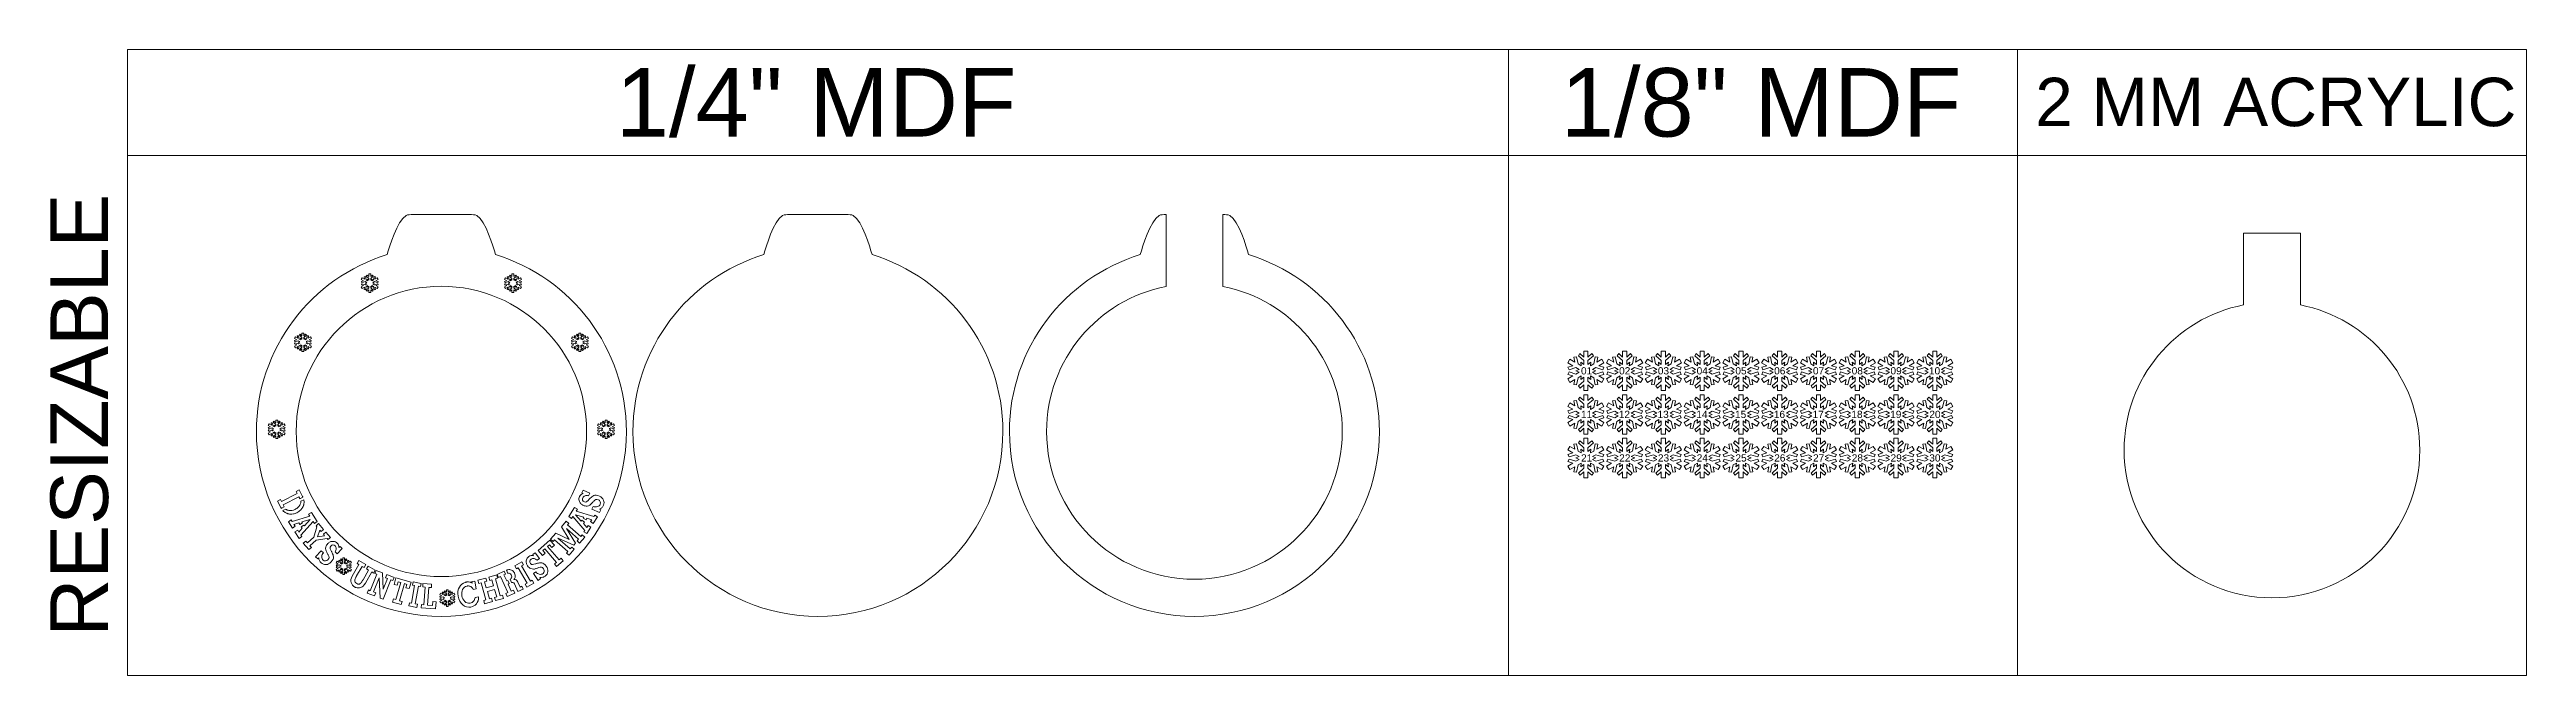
# Model space of a CAD drawing. Header units: millimetres. Extents: x -939 to 939, y -285 to 190.
import ezdxf

# ---------------------------------------------------------------- set-up
doc = ezdxf.new("R2010")
doc.units = ezdxf.units.MM
doc.header["$MEASUREMENT"] = 0
doc.layers.add('Camada 1', color=7, linetype='Continuous')
doc.styles.add('0', font='arial.ttf', dxfattribs={"height": 1})

msp = doc.modelspace()

# ---------------------------------------------------------------- texts
at = {"layer": 'Camada 1', "color": 142, "style": '0', "width": 1}
for s, height, p in [('1/4" MDF', 51.93029, (-509.9199, 124.039)), ('1/8" MDF', 51.93029, (206.7835, 124.0391)), ('2 MM ACRYLIC', 36.738576, (566.5956, 131.9174))]:
    msp.add_text(s, height=height, dxfattribs=at).set_placement(p)
at = {"layer": 'Camada 1', "color": 142, "style": '0'}
msp.add_text('RESIZABLE', height=43.73698, rotation=90, dxfattribs=at).set_placement((-894.9887, -255.5011))
at = {"layer": 'Camada 1', "color": 114, "style": '0', "width": 1}
for s, p in [('01', (222.1319, -56.458)), ('02', (251.0406, -56.458)), ('03', (280.4173, -56.458)), ('04', (309.8357, -56.458)), ('05', (339.2123, -56.458)), ('06', (368.6384, -56.4581)), ('07', (398.0493, -56.4581)), ('08', (427.4486, -56.4581)), ('09', (456.8557, -56.4581)), ('10', (486.0269, -56.4581)), ('11', (222.1629, -89.5111)), ('12', (250.7895, -89.5111)), ('13', (280.1662, -89.5111)), ('14', (309.5846, -89.5111)), ('15', (338.9612, -89.5111)), ('16', (368.3874, -89.5111)), ('17', (397.7982, -89.5111)), ('18', (427.1976, -89.5111)), ('19', (456.6046, -89.5111)), ('20', (486.3299, -89.5111)), ('21', (222.1839, -122.5641)), ('22', (251.0926, -122.5641)), ('23', (280.4692, -122.5641)), ('24', (309.8877, -122.5641)), ('25', (339.2644, -122.5641)), ('26', (368.6904, -122.5641)), ('27', (398.1012, -122.5641)), ('28', (427.5007, -122.5641)), ('29', (456.9077, -122.5641)), ('30', (486.278, -122.5641))]:
    msp.add_text(s, height=5.47747, dxfattribs=at).set_placement(p)

# ---------------------------------------------------------------- linework, layer by layer
at = {"layer": 'Camada 1', "color": 142, "lineweight": 20}
for points in [[(-880.2749, 109.6433), (167.0521, 109.6433), (167.0521, 190.0765), (-880.2749, 190.0765), (-880.2749, 109.6433)], [(167.0521, 109.6433), (553.1317, 109.6433), (553.1317, 190.0765), (167.0521, 190.0765), (167.0521, 109.6433)], [(553.1318, 109.6433), (939.2116, 109.6433), (939.2116, 190.0765), (553.1318, 190.0765), (553.1318, 109.6433)], [(-880.2749, -284.9035), (167.0521, -284.9035), (167.0521, 109.6433), (-880.2749, 109.6433), (-880.2749, -284.9035)], [(167.0521, -284.9035), (553.1317, -284.9035), (553.1317, 109.6433), (167.0521, 109.6433), (167.0521, -284.9035)], [(553.1318, -284.9035), (939.2116, -284.9035), (939.2116, 109.6433), (553.1318, 109.6433), (553.1318, -284.9035)]]:
    msp.add_lwpolyline(points, close=True, dxfattribs=at)
at = {"layer": 'Camada 1', "color": 230, "lineweight": 20}
for points, knots in [([(-642.1886, 64.762), (-642.1886, 64.762), (-663.7384, 64.762), (-663.7384, 64.762), (-663.7384, 64.762), (-665.5862, 64.762), (-667.6647, 64.892), (-668.9794, 64.0884), (-668.9794, 64.0884), (-675.8536, 59.8868), (-681.5182, 40.5179), (-683.2711, 34.4359), (-683.2711, 34.4359), (-683.2711, 34.4359), (-683.2596, 34.4323), (-683.2596, 34.4323), (-683.2596, 34.4323), (-740.6984, 16.8716), (-782.4772, -36.5532), (-782.4772, -99.7415), (-782.4772, -99.7415), (-782.4772, -177.2207), (-719.6678, -240.03), (-642.1886, -240.03), (-642.1886, -240.03), (-564.7093, -240.03), (-501.9001, -177.2207), (-501.9001, -99.7415), (-501.9001, -99.7415), (-501.9001, -36.5532), (-543.6786, 16.8716), (-601.1176, 34.4323), (-601.1176, 34.4323), (-601.1176, 34.4323), (-601.1061, 34.4359), (-601.1061, 34.4359), (-601.1061, 34.4359), (-602.859, 40.5179), (-608.5236, 59.8868), (-615.3978, 64.0884), (-615.3978, 64.0884), (-616.7125, 64.892), (-618.791, 64.762), (-620.6388, 64.762), (-620.6388, 64.762), (-620.6388, 64.762), (-642.1886, 64.762), (-642.1886, 64.762)], [0, 0, 0, 0, 0.076923077, 0.076923077, 0.076923077, 0.076923077, 0.153846154, 0.153846154, 0.153846154, 0.153846154, 0.230769231, 0.230769231, 0.230769231, 0.230769231, 0.307692308, 0.307692308, 0.307692308, 0.307692308, 0.384615385, 0.384615385, 0.384615385, 0.384615385, 0.461538462, 0.461538462, 0.461538462, 0.461538462, 0.538461538, 0.538461538, 0.538461538, 0.538461538, 0.615384615, 0.615384615, 0.615384615, 0.615384615, 0.692307692, 0.692307692, 0.692307692, 0.692307692, 0.769230769, 0.769230769, 0.769230769, 0.769230769, 0.846153846, 0.846153846, 0.846153846, 0.846153846, 1, 1, 1, 1]), ([(-315.5406, 34.4324), (-258.1015, 16.8715), (-216.3228, -36.5532), (-216.3228, -99.7414), (-216.3228, -99.7414), (-216.3228, -177.2207), (-279.1322, -240.0301), (-356.6115, -240.0301), (-356.6115, -240.0301), (-434.0906, -240.0301), (-496.9, -177.2207), (-496.9, -99.7414), (-496.9, -99.7414), (-496.9, -36.5532), (-455.1213, 16.8715), (-397.6824, 34.4324), (-397.6824, 34.4324), (-397.6824, 34.4324), (-397.694, 34.4358), (-397.694, 34.4358), (-397.694, 34.4358), (-395.941, 40.5179), (-390.2765, 59.8867), (-383.4022, 64.0885), (-383.4022, 64.0885), (-382.0876, 64.892), (-380.0091, 64.7621), (-378.1613, 64.7621), (-378.1613, 64.7621), (-378.1613, 64.7621), (-356.6115, 64.7621), (-356.6115, 64.7621), (-356.6115, 64.7621), (-356.6115, 64.7621), (-335.0617, 64.7621), (-335.0617, 64.7621), (-335.0617, 64.7621), (-333.2138, 64.7621), (-331.1353, 64.892), (-329.8207, 64.0885), (-329.8207, 64.0885), (-322.9464, 59.8867), (-317.282, 40.5179), (-315.5289, 34.4358), (-315.5289, 34.4358), (-315.5289, 34.4358), (-315.5406, 34.4324), (-315.5406, 34.4324)], [0, 0, 0, 0, 0.076923077, 0.076923077, 0.076923077, 0.076923077, 0.153846154, 0.153846154, 0.153846154, 0.153846154, 0.230769231, 0.230769231, 0.230769231, 0.230769231, 0.307692308, 0.307692308, 0.307692308, 0.307692308, 0.384615385, 0.384615385, 0.384615385, 0.384615385, 0.461538462, 0.461538462, 0.461538462, 0.461538462, 0.538461538, 0.538461538, 0.538461538, 0.538461538, 0.615384615, 0.615384615, 0.615384615, 0.615384615, 0.692307692, 0.692307692, 0.692307692, 0.692307692, 0.769230769, 0.769230769, 0.769230769, 0.769230769, 0.846153846, 0.846153846, 0.846153846, 0.846153846, 1, 1, 1, 1]), ([(-49.4845, 10.3166), (2.1308, 0.2683), (41.0927, -45.1872), (41.0927, -99.7415), (41.0927, -99.7415), (41.0927, -161.6669), (-9.1089, -211.8685), (-71.0343, -211.8685), (-71.0343, -211.8685), (-132.9597, -211.8685), (-183.1612, -161.6668), (-183.1612, -99.7415), (-183.1612, -99.7415), (-183.1612, -45.1872), (-144.1993, 0.2684), (-92.584, 10.3166), (-92.584, 10.3166), (-92.584, 10.3166), (-92.5841, 64.762), (-92.5841, 64.762), (-92.5841, 64.762), (-94.4319, 64.762), (-96.5104, 64.892), (-97.8251, 64.0884), (-97.8251, 64.0884), (-104.6993, 59.8868), (-110.3639, 40.5179), (-112.1168, 34.4359), (-112.1168, 34.4359), (-112.1168, 34.4359), (-112.1053, 34.4323), (-112.1053, 34.4323), (-112.1053, 34.4323), (-169.5441, 16.8716), (-211.3229, -36.5532), (-211.3229, -99.7415), (-211.3229, -99.7415), (-211.3229, -177.2207), (-148.5135, -240.03), (-71.0343, -240.03), (-71.0343, -240.03), (6.445, -240.03), (69.2543, -177.2207), (69.2543, -99.7415), (69.2543, -99.7415), (69.2543, -36.5532), (27.4757, 16.8716), (-29.9633, 34.4323), (-29.9633, 34.4323), (-29.9633, 34.4323), (-29.9518, 34.4359), (-29.9518, 34.4359), (-29.9518, 34.4359), (-31.7047, 40.5179), (-37.3693, 59.8868), (-44.2435, 64.0884), (-44.2435, 64.0884), (-45.5582, 64.892), (-47.6367, 64.762), (-49.4845, 64.7621), (-49.4845, 64.7621), (-49.4845, 64.7621), (-49.4845, 10.3166), (-49.4845, 10.3166)], [0, 0, 0, 0, 0.058823529, 0.058823529, 0.058823529, 0.058823529, 0.117647059, 0.117647059, 0.117647059, 0.117647059, 0.176470588, 0.176470588, 0.176470588, 0.176470588, 0.235294118, 0.235294118, 0.235294118, 0.235294118, 0.294117647, 0.294117647, 0.294117647, 0.294117647, 0.352941176, 0.352941176, 0.352941176, 0.352941176, 0.411764706, 0.411764706, 0.411764706, 0.411764706, 0.470588235, 0.470588235, 0.470588235, 0.470588235, 0.529411765, 0.529411765, 0.529411765, 0.529411765, 0.588235294, 0.588235294, 0.588235294, 0.588235294, 0.647058824, 0.647058824, 0.647058824, 0.647058824, 0.705882353, 0.705882353, 0.705882353, 0.705882353, 0.764705882, 0.764705882, 0.764705882, 0.764705882, 0.823529412, 0.823529412, 0.823529412, 0.823529412, 0.882352941, 0.882352941, 0.882352941, 0.882352941, 1, 1, 1, 1]), ([(-698.0986, 10.9858), (-698.0986, 10.9858), (-699.2735, 10.3075), (-699.2735, 10.3075), (-699.2735, 10.3075), (-699.2735, 10.3075), (-699.8139, 7.7682), (-699.8139, 7.7682), (-699.8139, 7.7682), (-699.8139, 7.7682), (-700.7692, 7.8909), (-700.7692, 7.8909), (-700.7692, 7.8909), (-700.7692, 7.8909), (-700.3923, 9.6614), (-700.3923, 9.6614), (-700.3923, 9.6614), (-700.3923, 9.6614), (-702.1976, 8.6192), (-702.1976, 8.6192), (-702.1976, 8.6192), (-702.1976, 8.6192), (-702.9437, 9.9115), (-702.9437, 9.9115), (-702.9437, 9.9115), (-702.9437, 9.9115), (-701.1387, 10.9536), (-701.1387, 10.9536), (-701.1387, 10.9536), (-701.1387, 10.9536), (-702.858, 11.5115), (-702.858, 11.5115), (-702.858, 11.5115), (-702.858, 11.5115), (-702.4868, 12.4003), (-702.4868, 12.4003), (-702.4868, 12.4003), (-702.4868, 12.4003), (-700.0196, 11.5996), (-700.0196, 11.5996), (-700.0196, 11.5996), (-700.0196, 11.5996), (-698.8444, 12.2782), (-698.8444, 12.2782), (-698.8444, 12.2782), (-698.8444, 12.2782), (-700.0837, 12.7806), (-700.0837, 12.7806), (-700.0837, 12.7806), (-700.0837, 12.7806), (-698.8446, 13.2829), (-698.8446, 13.2829), (-698.8446, 13.2829), (-698.8446, 13.2829), (-700.0196, 13.9612), (-700.0196, 13.9612), (-700.0196, 13.9612), (-700.0196, 13.9612), (-702.4889, 13.1596), (-702.4889, 13.1596), (-702.4889, 13.1596), (-702.4889, 13.1596), (-702.8603, 14.0483), (-702.8603, 14.0483), (-702.8603, 14.0483), (-702.8603, 14.0483), (-701.1385, 14.6073), (-701.1385, 14.6073), (-701.1385, 14.6073), (-701.1385, 14.6073), (-702.9437, 15.6493), (-702.9437, 15.6493), (-702.9437, 15.6493), (-702.9437, 15.6493), (-702.1976, 16.9416), (-702.1976, 16.9416), (-702.1976, 16.9416), (-702.1976, 16.9416), (-700.3927, 15.8995), (-700.3927, 15.8995), (-700.3927, 15.8995), (-700.3927, 15.8995), (-700.7691, 17.6676), (-700.7691, 17.6676), (-700.7691, 17.6676), (-700.7691, 17.6676), (-699.8138, 17.7907), (-699.8138, 17.7907), (-699.8138, 17.7907), (-699.8138, 17.7907), (-699.2735, 15.2535), (-699.2735, 15.2535), (-699.2735, 15.2535), (-699.2735, 15.2535), (-698.0985, 14.575), (-698.0985, 14.575), (-698.0985, 14.575), (-698.0985, 14.575), (-698.283, 15.8994), (-698.283, 15.8994), (-698.283, 15.8994), (-698.283, 15.8994), (-697.2285, 15.0776), (-697.2285, 15.0776), (-697.2285, 15.0776), (-697.2285, 15.0776), (-697.2285, 16.4343), (-697.2285, 16.4343), (-697.2285, 16.4343), (-697.2285, 16.4343), (-699.1573, 18.172), (-699.1573, 18.172), (-699.1573, 18.172), (-699.1573, 18.172), (-698.5733, 18.938), (-698.5733, 18.938), (-698.5733, 18.938), (-698.5733, 18.938), (-697.2285, 17.7263), (-697.2285, 17.7263), (-697.2285, 17.7263), (-697.2285, 17.7263), (-697.2285, 19.8107), (-697.2285, 19.8107), (-697.2285, 19.8107), (-697.2285, 19.8107), (-695.7363, 19.8107), (-695.7363, 19.8107), (-695.7363, 19.8107), (-695.7363, 19.8107), (-695.7363, 17.7266), (-695.7363, 17.7266), (-695.7363, 17.7266), (-695.7363, 17.7266), (-694.3933, 18.9366), (-694.3933, 18.9366), (-694.3933, 18.9366), (-694.3933, 18.9366), (-693.8093, 18.1706), (-693.8093, 18.1706), (-693.8093, 18.1706), (-693.8093, 18.1706), (-695.7363, 16.4343), (-695.7363, 16.4343), (-695.7363, 16.4343), (-695.7363, 16.4343), (-695.7363, 15.0776), (-695.7363, 15.0776), (-695.7363, 15.0776), (-695.7363, 15.0776), (-694.6818, 15.8994), (-694.6818, 15.8994), (-694.6818, 15.8994), (-694.6818, 15.8994), (-694.8663, 14.575), (-694.8663, 14.575), (-694.8663, 14.575), (-694.8663, 14.575), (-693.6912, 15.2535), (-693.6912, 15.2535), (-693.6912, 15.2535), (-693.6912, 15.2535), (-693.1505, 17.7927), (-693.1505, 17.7927), (-693.1505, 17.7927), (-693.1505, 17.7927), (-692.1954, 17.6701), (-692.1954, 17.6701), (-692.1954, 17.6701), (-692.1954, 17.6701), (-692.5723, 15.8995), (-692.5723, 15.8995), (-692.5723, 15.8995), (-692.5723, 15.8995), (-690.7673, 16.9416), (-690.7673, 16.9416), (-690.7673, 16.9416), (-690.7673, 16.9416), (-690.0213, 15.6493), (-690.0213, 15.6493), (-690.0213, 15.6493), (-690.0213, 15.6493), (-691.8259, 14.6074), (-691.8259, 14.6074), (-691.8259, 14.6074), (-691.8259, 14.6074), (-690.1067, 14.0494), (-690.1067, 14.0494), (-690.1067, 14.0494), (-690.1067, 14.0494), (-690.4778, 13.1607), (-690.4778, 13.1607), (-690.4778, 13.1607), (-690.4778, 13.1607), (-692.9449, 13.9614), (-692.9449, 13.9614), (-692.9449, 13.9614), (-692.9449, 13.9614), (-694.1201, 13.2828), (-694.1201, 13.2828), (-694.1201, 13.2828), (-694.1201, 13.2828), (-692.8812, 12.7806), (-692.8812, 12.7806), (-692.8812, 12.7806), (-692.8812, 12.7806), (-694.1202, 12.2782), (-694.1202, 12.2782), (-694.1202, 12.2782), (-694.1202, 12.2782), (-692.9453, 11.5999), (-692.9453, 11.5999), (-692.9453, 11.5999), (-692.9453, 11.5999), (-690.4756, 12.4014), (-690.4756, 12.4014), (-690.4756, 12.4014), (-690.4756, 12.4014), (-690.1043, 11.5128), (-690.1043, 11.5128), (-690.1043, 11.5128), (-690.1043, 11.5128), (-691.8264, 10.9538), (-691.8264, 10.9538), (-691.8264, 10.9538), (-691.8264, 10.9538), (-690.021, 9.9116), (-690.021, 9.9116), (-690.021, 9.9116), (-690.021, 9.9116), (-690.7671, 8.6193), (-690.7671, 8.6193), (-690.7671, 8.6193), (-690.7671, 8.6193), (-692.5717, 9.6613), (-692.5717, 9.6613), (-692.5717, 9.6613), (-692.5717, 9.6613), (-692.1954, 7.8935), (-692.1954, 7.8935), (-692.1954, 7.8935), (-692.1954, 7.8935), (-693.1507, 7.7706), (-693.1507, 7.7706), (-693.1507, 7.7706), (-693.1507, 7.7706), (-693.6909, 10.3072), (-693.6909, 10.3072), (-693.6909, 10.3072), (-693.6909, 10.3072), (-694.8662, 10.9858), (-694.8662, 10.9858), (-694.8662, 10.9858), (-694.8662, 10.9858), (-694.6818, 9.6618), (-694.6818, 9.6618), (-694.6818, 9.6618), (-694.6818, 9.6618), (-695.7363, 10.4835), (-695.7363, 10.4835), (-695.7363, 10.4835), (-695.7363, 10.4835), (-695.7363, 9.127), (-695.7363, 9.127), (-695.7363, 9.127), (-695.7363, 9.127), (-693.8073, 7.389), (-693.8073, 7.389), (-693.8073, 7.389), (-693.8073, 7.389), (-694.3912, 6.6231), (-694.3912, 6.6231), (-694.3912, 6.6231), (-694.3912, 6.6231), (-695.7363, 7.835), (-695.7363, 7.835), (-695.7363, 7.835), (-695.7363, 7.835), (-695.7363, 5.7505), (-695.7363, 5.7505), (-695.7363, 5.7505), (-695.7363, 5.7505), (-697.2285, 5.7505), (-697.2285, 5.7505), (-697.2285, 5.7505), (-697.2285, 5.7505), (-697.2285, 7.8344), (-697.2285, 7.8344), (-697.2285, 7.8344), (-697.2285, 7.8344), (-698.5711, 6.6246), (-698.5711, 6.6246), (-698.5711, 6.6246), (-698.5711, 6.6246), (-699.1553, 7.3903), (-699.1553, 7.3903), (-699.1553, 7.3903), (-699.1553, 7.3903), (-697.2285, 9.1264), (-697.2285, 9.1264), (-697.2285, 9.1264), (-697.2285, 9.1264), (-697.2285, 10.4835), (-697.2285, 10.4835), (-697.2285, 10.4835), (-697.2285, 10.4835), (-698.283, 9.6618), (-698.283, 9.6618), (-698.283, 9.6618), (-698.283, 9.6618), (-698.0986, 10.9858), (-698.0986, 10.9858)], [0, 0, 0, 0, 0.012658228, 0.012658228, 0.012658228, 0.012658228, 0.025316456, 0.025316456, 0.025316456, 0.025316456, 0.037974684, 0.037974684, 0.037974684, 0.037974684, 0.050632911, 0.050632911, 0.050632911, 0.050632911, 0.063291139, 0.063291139, 0.063291139, 0.063291139, 0.075949367, 0.075949367, 0.075949367, 0.075949367, 0.088607595, 0.088607595, 0.088607595, 0.088607595, 0.101265823, 0.101265823, 0.101265823, 0.101265823, 0.113924051, 0.113924051, 0.113924051, 0.113924051, 0.126582278, 0.126582278, 0.126582278, 0.126582278, 0.139240506, 0.139240506, 0.139240506, 0.139240506, 0.151898734, 0.151898734, 0.151898734, 0.151898734, 0.164556962, 0.164556962, 0.164556962, 0.164556962, 0.17721519, 0.17721519, 0.17721519, 0.17721519, 0.189873418, 0.189873418, 0.189873418, 0.189873418, 0.202531646, 0.202531646, 0.202531646, 0.202531646, 0.215189873, 0.215189873, 0.215189873, 0.215189873, 0.227848101, 0.227848101, 0.227848101, 0.227848101, 0.240506329, 0.240506329, 0.240506329, 0.240506329, 0.253164557, 0.253164557, 0.253164557, 0.253164557, 0.265822785, 0.265822785, 0.265822785, 0.265822785, 0.278481013, 0.278481013, 0.278481013, 0.278481013, 0.291139241, 0.291139241, 0.291139241, 0.291139241, 0.303797468, 0.303797468, 0.303797468, 0.303797468, 0.316455696, 0.316455696, 0.316455696, 0.316455696, 0.329113924, 0.329113924, 0.329113924, 0.329113924, 0.341772152, 0.341772152, 0.341772152, 0.341772152, 0.35443038, 0.35443038, 0.35443038, 0.35443038, 0.367088608, 0.367088608, 0.367088608, 0.367088608, 0.379746835, 0.379746835, 0.379746835, 0.379746835, 0.392405063, 0.392405063, 0.392405063, 0.392405063, 0.405063291, 0.405063291, 0.405063291, 0.405063291, 0.417721519, 0.417721519, 0.417721519, 0.417721519, 0.430379747, 0.430379747, 0.430379747, 0.430379747, 0.443037975, 0.443037975, 0.443037975, 0.443037975, 0.455696203, 0.455696203, 0.455696203, 0.455696203, 0.46835443, 0.46835443, 0.46835443, 0.46835443, 0.481012658, 0.481012658, 0.481012658, 0.481012658, 0.493670886, 0.493670886, 0.493670886, 0.493670886, 0.506329114, 0.506329114, 0.506329114, 0.506329114, 0.518987342, 0.518987342, 0.518987342, 0.518987342, 0.53164557, 0.53164557, 0.53164557, 0.53164557, 0.544303797, 0.544303797, 0.544303797, 0.544303797, 0.556962025, 0.556962025, 0.556962025, 0.556962025, 0.569620253, 0.569620253, 0.569620253, 0.569620253, 0.582278481, 0.582278481, 0.582278481, 0.582278481, 0.594936709, 0.594936709, 0.594936709, 0.594936709, 0.607594937, 0.607594937, 0.607594937, 0.607594937, 0.620253165, 0.620253165, 0.620253165, 0.620253165, 0.632911392, 0.632911392, 0.632911392, 0.632911392, 0.64556962, 0.64556962, 0.64556962, 0.64556962, 0.658227848, 0.658227848, 0.658227848, 0.658227848, 0.670886076, 0.670886076, 0.670886076, 0.670886076, 0.683544304, 0.683544304, 0.683544304, 0.683544304, 0.696202532, 0.696202532, 0.696202532, 0.696202532, 0.708860759, 0.708860759, 0.708860759, 0.708860759, 0.721518987, 0.721518987, 0.721518987, 0.721518987, 0.734177215, 0.734177215, 0.734177215, 0.734177215, 0.746835443, 0.746835443, 0.746835443, 0.746835443, 0.759493671, 0.759493671, 0.759493671, 0.759493671, 0.772151899, 0.772151899, 0.772151899, 0.772151899, 0.784810127, 0.784810127, 0.784810127, 0.784810127, 0.797468354, 0.797468354, 0.797468354, 0.797468354, 0.810126582, 0.810126582, 0.810126582, 0.810126582, 0.82278481, 0.82278481, 0.82278481, 0.82278481, 0.835443038, 0.835443038, 0.835443038, 0.835443038, 0.848101266, 0.848101266, 0.848101266, 0.848101266, 0.860759494, 0.860759494, 0.860759494, 0.860759494, 0.873417722, 0.873417722, 0.873417722, 0.873417722, 0.886075949, 0.886075949, 0.886075949, 0.886075949, 0.898734177, 0.898734177, 0.898734177, 0.898734177, 0.911392405, 0.911392405, 0.911392405, 0.911392405, 0.924050633, 0.924050633, 0.924050633, 0.924050633, 0.936708861, 0.936708861, 0.936708861, 0.936708861, 0.949367089, 0.949367089, 0.949367089, 0.949367089, 0.962025316, 0.962025316, 0.962025316, 0.962025316, 0.974683544, 0.974683544, 0.974683544, 0.974683544, 1, 1, 1, 1]), ([(-586.2782, 10.9858), (-586.2782, 10.9858), (-585.1033, 10.3075), (-585.1033, 10.3075), (-585.1033, 10.3075), (-585.1033, 10.3075), (-584.5628, 7.7682), (-584.5628, 7.7682), (-584.5628, 7.7682), (-584.5628, 7.7682), (-583.6076, 7.8909), (-583.6076, 7.8909), (-583.6076, 7.8909), (-583.6076, 7.8909), (-583.9845, 9.6614), (-583.9845, 9.6614), (-583.9845, 9.6614), (-583.9845, 9.6614), (-582.1791, 8.6192), (-582.1791, 8.6192), (-582.1791, 8.6192), (-582.1791, 8.6192), (-581.433, 9.9115), (-581.433, 9.9115), (-581.433, 9.9115), (-581.433, 9.9115), (-583.2381, 10.9536), (-583.2381, 10.9536), (-583.2381, 10.9536), (-583.2381, 10.9536), (-581.5187, 11.5115), (-581.5187, 11.5115), (-581.5187, 11.5115), (-581.5187, 11.5115), (-581.8898, 12.4003), (-581.8898, 12.4003), (-581.8898, 12.4003), (-581.8898, 12.4003), (-584.3571, 11.5996), (-584.3571, 11.5996), (-584.3571, 11.5996), (-584.3571, 11.5996), (-585.5322, 12.2782), (-585.5322, 12.2782), (-585.5322, 12.2782), (-585.5322, 12.2782), (-584.2931, 12.7806), (-584.2931, 12.7806), (-584.2931, 12.7806), (-584.2931, 12.7806), (-585.532, 13.2829), (-585.532, 13.2829), (-585.532, 13.2829), (-585.532, 13.2829), (-584.3571, 13.9612), (-584.3571, 13.9612), (-584.3571, 13.9612), (-584.3571, 13.9612), (-581.8878, 13.1596), (-581.8878, 13.1596), (-581.8878, 13.1596), (-581.8878, 13.1596), (-581.5165, 14.0483), (-581.5165, 14.0483), (-581.5165, 14.0483), (-581.5165, 14.0483), (-583.2382, 14.6073), (-583.2382, 14.6073), (-583.2382, 14.6073), (-583.2382, 14.6073), (-581.433, 15.6493), (-581.433, 15.6493), (-581.433, 15.6493), (-581.433, 15.6493), (-582.1791, 16.9416), (-582.1791, 16.9416), (-582.1791, 16.9416), (-582.1791, 16.9416), (-583.984, 15.8995), (-583.984, 15.8995), (-583.984, 15.8995), (-583.984, 15.8995), (-583.6076, 17.6676), (-583.6076, 17.6676), (-583.6076, 17.6676), (-583.6076, 17.6676), (-584.5629, 17.7907), (-584.5629, 17.7907), (-584.5629, 17.7907), (-584.5629, 17.7907), (-585.1032, 15.2535), (-585.1032, 15.2535), (-585.1032, 15.2535), (-585.1032, 15.2535), (-586.2783, 14.575), (-586.2783, 14.575), (-586.2783, 14.575), (-586.2783, 14.575), (-586.0937, 15.8994), (-586.0937, 15.8994), (-586.0937, 15.8994), (-586.0937, 15.8994), (-587.1482, 15.0776), (-587.1482, 15.0776), (-587.1482, 15.0776), (-587.1482, 15.0776), (-587.1482, 16.4343), (-587.1482, 16.4343), (-587.1482, 16.4343), (-587.1482, 16.4343), (-585.2194, 18.172), (-585.2194, 18.172), (-585.2194, 18.172), (-585.2194, 18.172), (-585.8033, 18.938), (-585.8033, 18.938), (-585.8033, 18.938), (-585.8033, 18.938), (-587.1482, 17.7263), (-587.1482, 17.7263), (-587.1482, 17.7263), (-587.1482, 17.7263), (-587.1482, 19.8107), (-587.1482, 19.8107), (-587.1482, 19.8107), (-587.1482, 19.8107), (-588.6403, 19.8107), (-588.6403, 19.8107), (-588.6403, 19.8107), (-588.6403, 19.8107), (-588.6403, 17.7266), (-588.6403, 17.7266), (-588.6403, 17.7266), (-588.6403, 17.7266), (-589.9834, 18.9366), (-589.9834, 18.9366), (-589.9834, 18.9366), (-589.9834, 18.9366), (-590.5673, 18.1706), (-590.5673, 18.1706), (-590.5673, 18.1706), (-590.5673, 18.1706), (-588.6403, 16.4343), (-588.6403, 16.4343), (-588.6403, 16.4343), (-588.6403, 16.4343), (-588.6403, 15.0776), (-588.6403, 15.0776), (-588.6403, 15.0776), (-588.6403, 15.0776), (-589.6948, 15.8994), (-589.6948, 15.8994), (-589.6948, 15.8994), (-589.6948, 15.8994), (-589.5103, 14.575), (-589.5103, 14.575), (-589.5103, 14.575), (-589.5103, 14.575), (-590.6856, 15.2535), (-590.6856, 15.2535), (-590.6856, 15.2535), (-590.6856, 15.2535), (-591.2261, 17.7927), (-591.2261, 17.7927), (-591.2261, 17.7927), (-591.2261, 17.7927), (-592.1812, 17.6701), (-592.1812, 17.6701), (-592.1812, 17.6701), (-592.1812, 17.6701), (-591.8043, 15.8995), (-591.8043, 15.8995), (-591.8043, 15.8995), (-591.8043, 15.8995), (-593.6093, 16.9416), (-593.6093, 16.9416), (-593.6093, 16.9416), (-593.6093, 16.9416), (-594.3554, 15.6493), (-594.3554, 15.6493), (-594.3554, 15.6493), (-594.3554, 15.6493), (-592.5508, 14.6074), (-592.5508, 14.6074), (-592.5508, 14.6074), (-592.5508, 14.6074), (-594.27, 14.0494), (-594.27, 14.0494), (-594.27, 14.0494), (-594.27, 14.0494), (-593.8989, 13.1607), (-593.8989, 13.1607), (-593.8989, 13.1607), (-593.8989, 13.1607), (-591.4318, 13.9614), (-591.4318, 13.9614), (-591.4318, 13.9614), (-591.4318, 13.9614), (-590.2565, 13.2828), (-590.2565, 13.2828), (-590.2565, 13.2828), (-590.2565, 13.2828), (-591.4956, 12.7806), (-591.4956, 12.7806), (-591.4956, 12.7806), (-591.4956, 12.7806), (-590.2564, 12.2782), (-590.2564, 12.2782), (-590.2564, 12.2782), (-590.2564, 12.2782), (-591.4314, 11.5999), (-591.4314, 11.5999), (-591.4314, 11.5999), (-591.4314, 11.5999), (-593.9011, 12.4014), (-593.9011, 12.4014), (-593.9011, 12.4014), (-593.9011, 12.4014), (-594.2724, 11.5128), (-594.2724, 11.5128), (-594.2724, 11.5128), (-594.2724, 11.5128), (-592.5503, 10.9538), (-592.5503, 10.9538), (-592.5503, 10.9538), (-592.5503, 10.9538), (-594.3556, 9.9116), (-594.3556, 9.9116), (-594.3556, 9.9116), (-594.3556, 9.9116), (-593.6095, 8.6193), (-593.6095, 8.6193), (-593.6095, 8.6193), (-593.6095, 8.6193), (-591.8049, 9.6613), (-591.8049, 9.6613), (-591.8049, 9.6613), (-591.8049, 9.6613), (-592.1812, 7.8935), (-592.1812, 7.8935), (-592.1812, 7.8935), (-592.1812, 7.8935), (-591.2259, 7.7706), (-591.2259, 7.7706), (-591.2259, 7.7706), (-591.2259, 7.7706), (-590.6858, 10.3072), (-590.6858, 10.3072), (-590.6858, 10.3072), (-590.6858, 10.3072), (-589.5105, 10.9858), (-589.5105, 10.9858), (-589.5105, 10.9858), (-589.5105, 10.9858), (-589.6948, 9.6618), (-589.6948, 9.6618), (-589.6948, 9.6618), (-589.6948, 9.6618), (-588.6403, 10.4835), (-588.6403, 10.4835), (-588.6403, 10.4835), (-588.6403, 10.4835), (-588.6403, 9.127), (-588.6403, 9.127), (-588.6403, 9.127), (-588.6403, 9.127), (-590.5694, 7.389), (-590.5694, 7.389), (-590.5694, 7.389), (-590.5694, 7.389), (-589.9854, 6.6231), (-589.9854, 6.6231), (-589.9854, 6.6231), (-589.9854, 6.6231), (-588.6403, 7.835), (-588.6403, 7.835), (-588.6403, 7.835), (-588.6403, 7.835), (-588.6403, 5.7505), (-588.6403, 5.7505), (-588.6403, 5.7505), (-588.6403, 5.7505), (-587.1482, 5.7505), (-587.1482, 5.7505), (-587.1482, 5.7505), (-587.1482, 5.7505), (-587.1482, 7.8344), (-587.1482, 7.8344), (-587.1482, 7.8344), (-587.1482, 7.8344), (-585.8055, 6.6246), (-585.8055, 6.6246), (-585.8055, 6.6246), (-585.8055, 6.6246), (-585.2213, 7.3903), (-585.2213, 7.3903), (-585.2213, 7.3903), (-585.2213, 7.3903), (-587.1482, 9.1264), (-587.1482, 9.1264), (-587.1482, 9.1264), (-587.1482, 9.1264), (-587.1482, 10.4835), (-587.1482, 10.4835), (-587.1482, 10.4835), (-587.1482, 10.4835), (-586.0937, 9.6618), (-586.0937, 9.6618), (-586.0937, 9.6618), (-586.0937, 9.6618), (-586.2782, 10.9858), (-586.2782, 10.9858)], [0, 0, 0, 0, 0.012658228, 0.012658228, 0.012658228, 0.012658228, 0.025316456, 0.025316456, 0.025316456, 0.025316456, 0.037974684, 0.037974684, 0.037974684, 0.037974684, 0.050632911, 0.050632911, 0.050632911, 0.050632911, 0.063291139, 0.063291139, 0.063291139, 0.063291139, 0.075949367, 0.075949367, 0.075949367, 0.075949367, 0.088607595, 0.088607595, 0.088607595, 0.088607595, 0.101265823, 0.101265823, 0.101265823, 0.101265823, 0.113924051, 0.113924051, 0.113924051, 0.113924051, 0.126582278, 0.126582278, 0.126582278, 0.126582278, 0.139240506, 0.139240506, 0.139240506, 0.139240506, 0.151898734, 0.151898734, 0.151898734, 0.151898734, 0.164556962, 0.164556962, 0.164556962, 0.164556962, 0.17721519, 0.17721519, 0.17721519, 0.17721519, 0.189873418, 0.189873418, 0.189873418, 0.189873418, 0.202531646, 0.202531646, 0.202531646, 0.202531646, 0.215189873, 0.215189873, 0.215189873, 0.215189873, 0.227848101, 0.227848101, 0.227848101, 0.227848101, 0.240506329, 0.240506329, 0.240506329, 0.240506329, 0.253164557, 0.253164557, 0.253164557, 0.253164557, 0.265822785, 0.265822785, 0.265822785, 0.265822785, 0.278481013, 0.278481013, 0.278481013, 0.278481013, 0.291139241, 0.291139241, 0.291139241, 0.291139241, 0.303797468, 0.303797468, 0.303797468, 0.303797468, 0.316455696, 0.316455696, 0.316455696, 0.316455696, 0.329113924, 0.329113924, 0.329113924, 0.329113924, 0.341772152, 0.341772152, 0.341772152, 0.341772152, 0.35443038, 0.35443038, 0.35443038, 0.35443038, 0.367088608, 0.367088608, 0.367088608, 0.367088608, 0.379746835, 0.379746835, 0.379746835, 0.379746835, 0.392405063, 0.392405063, 0.392405063, 0.392405063, 0.405063291, 0.405063291, 0.405063291, 0.405063291, 0.417721519, 0.417721519, 0.417721519, 0.417721519, 0.430379747, 0.430379747, 0.430379747, 0.430379747, 0.443037975, 0.443037975, 0.443037975, 0.443037975, 0.455696203, 0.455696203, 0.455696203, 0.455696203, 0.46835443, 0.46835443, 0.46835443, 0.46835443, 0.481012658, 0.481012658, 0.481012658, 0.481012658, 0.493670886, 0.493670886, 0.493670886, 0.493670886, 0.506329114, 0.506329114, 0.506329114, 0.506329114, 0.518987342, 0.518987342, 0.518987342, 0.518987342, 0.53164557, 0.53164557, 0.53164557, 0.53164557, 0.544303797, 0.544303797, 0.544303797, 0.544303797, 0.556962025, 0.556962025, 0.556962025, 0.556962025, 0.569620253, 0.569620253, 0.569620253, 0.569620253, 0.582278481, 0.582278481, 0.582278481, 0.582278481, 0.594936709, 0.594936709, 0.594936709, 0.594936709, 0.607594937, 0.607594937, 0.607594937, 0.607594937, 0.620253165, 0.620253165, 0.620253165, 0.620253165, 0.632911392, 0.632911392, 0.632911392, 0.632911392, 0.64556962, 0.64556962, 0.64556962, 0.64556962, 0.658227848, 0.658227848, 0.658227848, 0.658227848, 0.670886076, 0.670886076, 0.670886076, 0.670886076, 0.683544304, 0.683544304, 0.683544304, 0.683544304, 0.696202532, 0.696202532, 0.696202532, 0.696202532, 0.708860759, 0.708860759, 0.708860759, 0.708860759, 0.721518987, 0.721518987, 0.721518987, 0.721518987, 0.734177215, 0.734177215, 0.734177215, 0.734177215, 0.746835443, 0.746835443, 0.746835443, 0.746835443, 0.759493671, 0.759493671, 0.759493671, 0.759493671, 0.772151899, 0.772151899, 0.772151899, 0.772151899, 0.784810127, 0.784810127, 0.784810127, 0.784810127, 0.797468354, 0.797468354, 0.797468354, 0.797468354, 0.810126582, 0.810126582, 0.810126582, 0.810126582, 0.82278481, 0.82278481, 0.82278481, 0.82278481, 0.835443038, 0.835443038, 0.835443038, 0.835443038, 0.848101266, 0.848101266, 0.848101266, 0.848101266, 0.860759494, 0.860759494, 0.860759494, 0.860759494, 0.873417722, 0.873417722, 0.873417722, 0.873417722, 0.886075949, 0.886075949, 0.886075949, 0.886075949, 0.898734177, 0.898734177, 0.898734177, 0.898734177, 0.911392405, 0.911392405, 0.911392405, 0.911392405, 0.924050633, 0.924050633, 0.924050633, 0.924050633, 0.936708861, 0.936708861, 0.936708861, 0.936708861, 0.949367089, 0.949367089, 0.949367089, 0.949367089, 0.962025316, 0.962025316, 0.962025316, 0.962025316, 0.974683544, 0.974683544, 0.974683544, 0.974683544, 1, 1, 1, 1]), ([(-642.1886, 10.3855), (-581.367, 10.3855), (-532.0616, -38.9201), (-532.0616, -99.7415), (-532.0616, -99.7415), (-532.0616, -160.5629), (-581.367, -209.8684), (-642.1886, -209.8684), (-642.1886, -209.8684), (-703.01, -209.8684), (-752.3155, -160.5629), (-752.3155, -99.7415), (-752.3155, -99.7415), (-752.3155, -38.9201), (-703.01, 10.3855), (-642.1886, 10.3855)], [0, 0, 0, 0, 0.2, 0.2, 0.2, 0.2, 0.4, 0.4, 0.4, 0.4, 0.6, 0.6, 0.6, 0.6, 1, 1, 1, 1]), ([(-748.8377, -33.8821), (-748.8377, -33.8821), (-750.0125, -34.5604), (-750.0125, -34.5604), (-750.0125, -34.5604), (-750.0125, -34.5604), (-750.5533, -37.0998), (-750.5533, -37.0998), (-750.5533, -37.0998), (-750.5533, -37.0998), (-751.5084, -36.977), (-751.5084, -36.977), (-751.5084, -36.977), (-751.5084, -36.977), (-751.1315, -35.2064), (-751.1315, -35.2064), (-751.1315, -35.2064), (-751.1315, -35.2064), (-752.9367, -36.2486), (-752.9367, -36.2486), (-752.9367, -36.2486), (-752.9367, -36.2486), (-753.6829, -34.9565), (-753.6829, -34.9565), (-753.6829, -34.9565), (-753.6829, -34.9565), (-751.8778, -33.9143), (-751.8778, -33.9143), (-751.8778, -33.9143), (-751.8778, -33.9143), (-753.5972, -33.3563), (-753.5972, -33.3563), (-753.5972, -33.3563), (-753.5972, -33.3563), (-753.2261, -32.4677), (-753.2261, -32.4677), (-753.2261, -32.4677), (-753.2261, -32.4677), (-750.7589, -33.2685), (-750.7589, -33.2685), (-750.7589, -33.2685), (-750.7589, -33.2685), (-749.5836, -32.5898), (-749.5836, -32.5898), (-749.5836, -32.5898), (-749.5836, -32.5898), (-750.8228, -32.0873), (-750.8228, -32.0873), (-750.8228, -32.0873), (-750.8228, -32.0873), (-749.5838, -31.585), (-749.5838, -31.585), (-749.5838, -31.585), (-749.5838, -31.585), (-750.7588, -30.9068), (-750.7588, -30.9068), (-750.7588, -30.9068), (-750.7588, -30.9068), (-753.2282, -31.7084), (-753.2282, -31.7084), (-753.2282, -31.7084), (-753.2282, -31.7084), (-753.5995, -30.8196), (-753.5995, -30.8196), (-753.5995, -30.8196), (-753.5995, -30.8196), (-751.8778, -30.2606), (-751.8778, -30.2606), (-751.8778, -30.2606), (-751.8778, -30.2606), (-753.6829, -29.2186), (-753.6829, -29.2186), (-753.6829, -29.2186), (-753.6829, -29.2186), (-752.9368, -27.9264), (-752.9368, -27.9264), (-752.9368, -27.9264), (-752.9368, -27.9264), (-751.1318, -28.9685), (-751.1318, -28.9685), (-751.1318, -28.9685), (-751.1318, -28.9685), (-751.5083, -27.2004), (-751.5083, -27.2004), (-751.5083, -27.2004), (-751.5083, -27.2004), (-750.553, -27.0773), (-750.553, -27.0773), (-750.553, -27.0773), (-750.553, -27.0773), (-750.0128, -29.6146), (-750.0128, -29.6146), (-750.0128, -29.6146), (-750.0128, -29.6146), (-748.8377, -30.293), (-748.8377, -30.293), (-748.8377, -30.293), (-748.8377, -30.293), (-749.0222, -28.9685), (-749.0222, -28.9685), (-749.0222, -28.9685), (-749.0222, -28.9685), (-747.9676, -29.7904), (-747.9676, -29.7904), (-747.9676, -29.7904), (-747.9676, -29.7904), (-747.9676, -28.4336), (-747.9676, -28.4336), (-747.9676, -28.4336), (-747.9676, -28.4336), (-749.8964, -26.6958), (-749.8964, -26.6958), (-749.8964, -26.6958), (-749.8964, -26.6958), (-749.3125, -25.9299), (-749.3125, -25.9299), (-749.3125, -25.9299), (-749.3125, -25.9299), (-747.9676, -27.1416), (-747.9676, -27.1416), (-747.9676, -27.1416), (-747.9676, -27.1416), (-747.9676, -25.0571), (-747.9676, -25.0571), (-747.9676, -25.0571), (-747.9676, -25.0571), (-746.4755, -25.0571), (-746.4755, -25.0571), (-746.4755, -25.0571), (-746.4755, -25.0571), (-746.4755, -27.1414), (-746.4755, -27.1414), (-746.4755, -27.1414), (-746.4755, -27.1414), (-745.1324, -25.9312), (-745.1324, -25.9312), (-745.1324, -25.9312), (-745.1324, -25.9312), (-744.5487, -26.6972), (-744.5487, -26.6972), (-744.5487, -26.6972), (-744.5487, -26.6972), (-746.4755, -28.4334), (-746.4755, -28.4334), (-746.4755, -28.4334), (-746.4755, -28.4334), (-746.4756, -29.7904), (-746.4756, -29.7904), (-746.4756, -29.7904), (-746.4756, -29.7904), (-745.4211, -28.9686), (-745.4211, -28.9686), (-745.4211, -28.9686), (-745.4211, -28.9686), (-745.6055, -30.2928), (-745.6055, -30.2928), (-745.6055, -30.2928), (-745.6055, -30.2928), (-744.4303, -29.6145), (-744.4303, -29.6145), (-744.4303, -29.6145), (-744.4303, -29.6145), (-743.8898, -27.075), (-743.8898, -27.075), (-743.8898, -27.075), (-743.8898, -27.075), (-742.9346, -27.1978), (-742.9346, -27.1978), (-742.9346, -27.1978), (-742.9346, -27.1978), (-743.3115, -28.9684), (-743.3115, -28.9684), (-743.3115, -28.9684), (-743.3115, -28.9684), (-741.5065, -27.9263), (-741.5065, -27.9263), (-741.5065, -27.9263), (-741.5065, -27.9263), (-740.7605, -29.2185), (-740.7605, -29.2185), (-740.7605, -29.2185), (-740.7605, -29.2185), (-742.565, -30.2606), (-742.565, -30.2606), (-742.565, -30.2606), (-742.565, -30.2606), (-740.8458, -30.8186), (-740.8458, -30.8186), (-740.8458, -30.8186), (-740.8458, -30.8186), (-741.217, -31.7073), (-741.217, -31.7073), (-741.217, -31.7073), (-741.217, -31.7073), (-743.6842, -30.9065), (-743.6842, -30.9065), (-743.6842, -30.9065), (-743.6842, -30.9065), (-744.8593, -31.5851), (-744.8593, -31.5851), (-744.8593, -31.5851), (-744.8593, -31.5851), (-743.6202, -32.0873), (-743.6202, -32.0873), (-743.6202, -32.0873), (-743.6202, -32.0873), (-744.8594, -32.5898), (-744.8594, -32.5898), (-744.8594, -32.5898), (-744.8594, -32.5898), (-743.6844, -33.268), (-743.6844, -33.268), (-743.6844, -33.268), (-743.6844, -33.268), (-741.2148, -32.4664), (-741.2148, -32.4664), (-741.2148, -32.4664), (-741.2148, -32.4664), (-740.8434, -33.3551), (-740.8434, -33.3551), (-740.8434, -33.3551), (-740.8434, -33.3551), (-742.5655, -33.914), (-742.5655, -33.914), (-742.5655, -33.914), (-742.5655, -33.914), (-740.7604, -34.9564), (-740.7604, -34.9564), (-740.7604, -34.9564), (-740.7604, -34.9564), (-741.5064, -36.2486), (-741.5064, -36.2486), (-741.5064, -36.2486), (-741.5064, -36.2486), (-743.311, -35.2068), (-743.311, -35.2068), (-743.311, -35.2068), (-743.311, -35.2068), (-742.9346, -36.9744), (-742.9346, -36.9744), (-742.9346, -36.9744), (-742.9346, -36.9744), (-743.8899, -37.0976), (-743.8899, -37.0976), (-743.8899, -37.0976), (-743.8899, -37.0976), (-744.43, -34.5608), (-744.43, -34.5608), (-744.43, -34.5608), (-744.43, -34.5608), (-745.6054, -33.8822), (-745.6054, -33.8822), (-745.6054, -33.8822), (-745.6054, -33.8822), (-745.421, -35.2061), (-745.421, -35.2061), (-745.421, -35.2061), (-745.421, -35.2061), (-746.4755, -34.3845), (-746.4755, -34.3845), (-746.4755, -34.3845), (-746.4755, -34.3845), (-746.4755, -35.741), (-746.4755, -35.741), (-746.4755, -35.741), (-746.4755, -35.741), (-744.5464, -37.4788), (-744.5464, -37.4788), (-744.5464, -37.4788), (-744.5464, -37.4788), (-745.1304, -38.2449), (-745.1304, -38.2449), (-745.1304, -38.2449), (-745.1304, -38.2449), (-746.4756, -37.0328), (-746.4756, -37.0328), (-746.4756, -37.0328), (-746.4756, -37.0328), (-746.4756, -39.1175), (-746.4756, -39.1175), (-746.4756, -39.1175), (-746.4756, -39.1175), (-747.9676, -39.1175), (-747.9676, -39.1175), (-747.9676, -39.1175), (-747.9676, -39.1175), (-747.9676, -37.0336), (-747.9676, -37.0336), (-747.9676, -37.0336), (-747.9676, -37.0336), (-749.3104, -38.2434), (-749.3104, -38.2434), (-749.3104, -38.2434), (-749.3104, -38.2434), (-749.8945, -37.4777), (-749.8945, -37.4777), (-749.8945, -37.4777), (-749.8945, -37.4777), (-747.9676, -35.7416), (-747.9676, -35.7416), (-747.9676, -35.7416), (-747.9676, -35.7416), (-747.9678, -34.3845), (-747.9678, -34.3845), (-747.9678, -34.3845), (-747.9678, -34.3845), (-749.0222, -35.2062), (-749.0222, -35.2062), (-749.0222, -35.2062), (-749.0222, -35.2062), (-748.8377, -33.8821), (-748.8377, -33.8821)], [0, 0, 0, 0, 0.012658228, 0.012658228, 0.012658228, 0.012658228, 0.025316456, 0.025316456, 0.025316456, 0.025316456, 0.037974684, 0.037974684, 0.037974684, 0.037974684, 0.050632911, 0.050632911, 0.050632911, 0.050632911, 0.063291139, 0.063291139, 0.063291139, 0.063291139, 0.075949367, 0.075949367, 0.075949367, 0.075949367, 0.088607595, 0.088607595, 0.088607595, 0.088607595, 0.101265823, 0.101265823, 0.101265823, 0.101265823, 0.113924051, 0.113924051, 0.113924051, 0.113924051, 0.126582278, 0.126582278, 0.126582278, 0.126582278, 0.139240506, 0.139240506, 0.139240506, 0.139240506, 0.151898734, 0.151898734, 0.151898734, 0.151898734, 0.164556962, 0.164556962, 0.164556962, 0.164556962, 0.17721519, 0.17721519, 0.17721519, 0.17721519, 0.189873418, 0.189873418, 0.189873418, 0.189873418, 0.202531646, 0.202531646, 0.202531646, 0.202531646, 0.215189873, 0.215189873, 0.215189873, 0.215189873, 0.227848101, 0.227848101, 0.227848101, 0.227848101, 0.240506329, 0.240506329, 0.240506329, 0.240506329, 0.253164557, 0.253164557, 0.253164557, 0.253164557, 0.265822785, 0.265822785, 0.265822785, 0.265822785, 0.278481013, 0.278481013, 0.278481013, 0.278481013, 0.291139241, 0.291139241, 0.291139241, 0.291139241, 0.303797468, 0.303797468, 0.303797468, 0.303797468, 0.316455696, 0.316455696, 0.316455696, 0.316455696, 0.329113924, 0.329113924, 0.329113924, 0.329113924, 0.341772152, 0.341772152, 0.341772152, 0.341772152, 0.35443038, 0.35443038, 0.35443038, 0.35443038, 0.367088608, 0.367088608, 0.367088608, 0.367088608, 0.379746835, 0.379746835, 0.379746835, 0.379746835, 0.392405063, 0.392405063, 0.392405063, 0.392405063, 0.405063291, 0.405063291, 0.405063291, 0.405063291, 0.417721519, 0.417721519, 0.417721519, 0.417721519, 0.430379747, 0.430379747, 0.430379747, 0.430379747, 0.443037975, 0.443037975, 0.443037975, 0.443037975, 0.455696203, 0.455696203, 0.455696203, 0.455696203, 0.46835443, 0.46835443, 0.46835443, 0.46835443, 0.481012658, 0.481012658, 0.481012658, 0.481012658, 0.493670886, 0.493670886, 0.493670886, 0.493670886, 0.506329114, 0.506329114, 0.506329114, 0.506329114, 0.518987342, 0.518987342, 0.518987342, 0.518987342, 0.53164557, 0.53164557, 0.53164557, 0.53164557, 0.544303797, 0.544303797, 0.544303797, 0.544303797, 0.556962025, 0.556962025, 0.556962025, 0.556962025, 0.569620253, 0.569620253, 0.569620253, 0.569620253, 0.582278481, 0.582278481, 0.582278481, 0.582278481, 0.594936709, 0.594936709, 0.594936709, 0.594936709, 0.607594937, 0.607594937, 0.607594937, 0.607594937, 0.620253165, 0.620253165, 0.620253165, 0.620253165, 0.632911392, 0.632911392, 0.632911392, 0.632911392, 0.64556962, 0.64556962, 0.64556962, 0.64556962, 0.658227848, 0.658227848, 0.658227848, 0.658227848, 0.670886076, 0.670886076, 0.670886076, 0.670886076, 0.683544304, 0.683544304, 0.683544304, 0.683544304, 0.696202532, 0.696202532, 0.696202532, 0.696202532, 0.708860759, 0.708860759, 0.708860759, 0.708860759, 0.721518987, 0.721518987, 0.721518987, 0.721518987, 0.734177215, 0.734177215, 0.734177215, 0.734177215, 0.746835443, 0.746835443, 0.746835443, 0.746835443, 0.759493671, 0.759493671, 0.759493671, 0.759493671, 0.772151899, 0.772151899, 0.772151899, 0.772151899, 0.784810127, 0.784810127, 0.784810127, 0.784810127, 0.797468354, 0.797468354, 0.797468354, 0.797468354, 0.810126582, 0.810126582, 0.810126582, 0.810126582, 0.82278481, 0.82278481, 0.82278481, 0.82278481, 0.835443038, 0.835443038, 0.835443038, 0.835443038, 0.848101266, 0.848101266, 0.848101266, 0.848101266, 0.860759494, 0.860759494, 0.860759494, 0.860759494, 0.873417722, 0.873417722, 0.873417722, 0.873417722, 0.886075949, 0.886075949, 0.886075949, 0.886075949, 0.898734177, 0.898734177, 0.898734177, 0.898734177, 0.911392405, 0.911392405, 0.911392405, 0.911392405, 0.924050633, 0.924050633, 0.924050633, 0.924050633, 0.936708861, 0.936708861, 0.936708861, 0.936708861, 0.949367089, 0.949367089, 0.949367089, 0.949367089, 0.962025316, 0.962025316, 0.962025316, 0.962025316, 0.974683544, 0.974683544, 0.974683544, 0.974683544, 1, 1, 1, 1]), ([(-535.5389, -33.8821), (-535.5389, -33.8821), (-534.3641, -34.5604), (-534.3641, -34.5604), (-534.3641, -34.5604), (-534.3641, -34.5604), (-533.8236, -37.0997), (-533.8236, -37.0997), (-533.8236, -37.0997), (-533.8236, -37.0997), (-532.8684, -36.977), (-532.8684, -36.977), (-532.8684, -36.977), (-532.8684, -36.977), (-533.2453, -35.2064), (-533.2453, -35.2064), (-533.2453, -35.2064), (-533.2453, -35.2064), (-531.44, -36.2486), (-531.44, -36.2486), (-531.44, -36.2486), (-531.44, -36.2486), (-530.6939, -34.9564), (-530.6939, -34.9564), (-530.6939, -34.9564), (-530.6939, -34.9564), (-532.4989, -33.9143), (-532.4989, -33.9143), (-532.4989, -33.9143), (-532.4989, -33.9143), (-530.7795, -33.3563), (-530.7795, -33.3563), (-530.7795, -33.3563), (-530.7795, -33.3563), (-531.1508, -32.4676), (-531.1508, -32.4676), (-531.1508, -32.4676), (-531.1508, -32.4676), (-533.6178, -33.2682), (-533.6178, -33.2682), (-533.6178, -33.2682), (-533.6178, -33.2682), (-534.7932, -32.5897), (-534.7932, -32.5897), (-534.7932, -32.5897), (-534.7932, -32.5897), (-533.5538, -32.0873), (-533.5538, -32.0873), (-533.5538, -32.0873), (-533.5538, -32.0873), (-534.7929, -31.585), (-534.7929, -31.585), (-534.7929, -31.585), (-534.7929, -31.585), (-533.6178, -30.9066), (-533.6178, -30.9066), (-533.6178, -30.9066), (-533.6178, -30.9066), (-531.1486, -31.7082), (-531.1486, -31.7082), (-531.1486, -31.7082), (-531.1486, -31.7082), (-530.7773, -30.8196), (-530.7773, -30.8196), (-530.7773, -30.8196), (-530.7773, -30.8196), (-532.499, -30.2606), (-532.499, -30.2606), (-532.499, -30.2606), (-532.499, -30.2606), (-530.6939, -29.2185), (-530.6939, -29.2185), (-530.6939, -29.2185), (-530.6939, -29.2185), (-531.44, -27.9263), (-531.44, -27.9263), (-531.44, -27.9263), (-531.44, -27.9263), (-533.2449, -28.9684), (-533.2449, -28.9684), (-533.2449, -28.9684), (-533.2449, -28.9684), (-532.8685, -27.2003), (-532.8685, -27.2003), (-532.8685, -27.2003), (-532.8685, -27.2003), (-533.8238, -27.0773), (-533.8238, -27.0773), (-533.8238, -27.0773), (-533.8238, -27.0773), (-534.364, -29.6145), (-534.364, -29.6145), (-534.364, -29.6145), (-534.364, -29.6145), (-535.5392, -30.2928), (-535.5392, -30.2928), (-535.5392, -30.2928), (-535.5392, -30.2928), (-535.3546, -28.9685), (-535.3546, -28.9685), (-535.3546, -28.9685), (-535.3546, -28.9685), (-536.409, -29.7904), (-536.409, -29.7904), (-536.409, -29.7904), (-536.409, -29.7904), (-536.409, -28.4336), (-536.409, -28.4336), (-536.409, -28.4336), (-536.409, -28.4336), (-534.4803, -26.6958), (-534.4803, -26.6958), (-534.4803, -26.6958), (-534.4803, -26.6958), (-535.0643, -25.9299), (-535.0643, -25.9299), (-535.0643, -25.9299), (-535.0643, -25.9299), (-536.409, -27.1416), (-536.409, -27.1416), (-536.409, -27.1416), (-536.409, -27.1416), (-536.409, -25.0571), (-536.409, -25.0571), (-536.409, -25.0571), (-536.409, -25.0571), (-537.9013, -25.0571), (-537.9013, -25.0571), (-537.9013, -25.0571), (-537.9013, -25.0571), (-537.9013, -27.1414), (-537.9013, -27.1414), (-537.9013, -27.1414), (-537.9013, -27.1414), (-539.2442, -25.9312), (-539.2442, -25.9312), (-539.2442, -25.9312), (-539.2442, -25.9312), (-539.8282, -26.6972), (-539.8282, -26.6972), (-539.8282, -26.6972), (-539.8282, -26.6972), (-537.9013, -28.4334), (-537.9013, -28.4334), (-537.9013, -28.4334), (-537.9013, -28.4334), (-537.9013, -29.7904), (-537.9013, -29.7904), (-537.9013, -29.7904), (-537.9013, -29.7904), (-538.9558, -28.9685), (-538.9558, -28.9685), (-538.9558, -28.9685), (-538.9558, -28.9685), (-538.7712, -30.2928), (-538.7712, -30.2928), (-538.7712, -30.2928), (-538.7712, -30.2928), (-539.9464, -29.6145), (-539.9464, -29.6145), (-539.9464, -29.6145), (-539.9464, -29.6145), (-540.487, -27.075), (-540.487, -27.075), (-540.487, -27.075), (-540.487, -27.075), (-541.4421, -27.1978), (-541.4421, -27.1978), (-541.4421, -27.1978), (-541.4421, -27.1978), (-541.0652, -28.9684), (-541.0652, -28.9684), (-541.0652, -28.9684), (-541.0652, -28.9684), (-542.8703, -27.9263), (-542.8703, -27.9263), (-542.8703, -27.9263), (-542.8703, -27.9263), (-543.6164, -29.2185), (-543.6164, -29.2185), (-543.6164, -29.2185), (-543.6164, -29.2185), (-541.8117, -30.2606), (-541.8117, -30.2606), (-541.8117, -30.2606), (-541.8117, -30.2606), (-543.5309, -30.8184), (-543.5309, -30.8184), (-543.5309, -30.8184), (-543.5309, -30.8184), (-543.1598, -31.7073), (-543.1598, -31.7073), (-543.1598, -31.7073), (-543.1598, -31.7073), (-540.6926, -30.9065), (-540.6926, -30.9065), (-540.6926, -30.9065), (-540.6926, -30.9065), (-539.5174, -31.5851), (-539.5174, -31.5851), (-539.5174, -31.5851), (-539.5174, -31.5851), (-540.7564, -32.0873), (-540.7564, -32.0873), (-540.7564, -32.0873), (-540.7564, -32.0873), (-539.5174, -32.5897), (-539.5174, -32.5897), (-539.5174, -32.5897), (-539.5174, -32.5897), (-540.6923, -33.268), (-540.6923, -33.268), (-540.6923, -33.268), (-540.6923, -33.268), (-543.1619, -32.4664), (-543.1619, -32.4664), (-543.1619, -32.4664), (-543.1619, -32.4664), (-543.5332, -33.3551), (-543.5332, -33.3551), (-543.5332, -33.3551), (-543.5332, -33.3551), (-541.8112, -33.914), (-541.8112, -33.914), (-541.8112, -33.914), (-541.8112, -33.914), (-543.6165, -34.9563), (-543.6165, -34.9563), (-543.6165, -34.9563), (-543.6165, -34.9563), (-542.8704, -36.2486), (-542.8704, -36.2486), (-542.8704, -36.2486), (-542.8704, -36.2486), (-541.0658, -35.2067), (-541.0658, -35.2067), (-541.0658, -35.2067), (-541.0658, -35.2067), (-541.4421, -36.9744), (-541.4421, -36.9744), (-541.4421, -36.9744), (-541.4421, -36.9744), (-540.4869, -37.0973), (-540.4869, -37.0973), (-540.4869, -37.0973), (-540.4869, -37.0973), (-539.9468, -34.5606), (-539.9468, -34.5606), (-539.9468, -34.5606), (-539.9468, -34.5606), (-538.7713, -33.8821), (-538.7713, -33.8821), (-538.7713, -33.8821), (-538.7713, -33.8821), (-538.9558, -35.2061), (-538.9558, -35.2061), (-538.9558, -35.2061), (-538.9558, -35.2061), (-537.9013, -34.3842), (-537.9013, -34.3842), (-537.9013, -34.3842), (-537.9013, -34.3842), (-537.9013, -35.741), (-537.9013, -35.741), (-537.9013, -35.741), (-537.9013, -35.741), (-539.8302, -37.4788), (-539.8302, -37.4788), (-539.8302, -37.4788), (-539.8302, -37.4788), (-539.2463, -38.2448), (-539.2463, -38.2448), (-539.2463, -38.2448), (-539.2463, -38.2448), (-537.9013, -37.0328), (-537.9013, -37.0328), (-537.9013, -37.0328), (-537.9013, -37.0328), (-537.9013, -39.1175), (-537.9013, -39.1175), (-537.9013, -39.1175), (-537.9013, -39.1175), (-536.409, -39.1175), (-536.409, -39.1175), (-536.409, -39.1175), (-536.409, -39.1175), (-536.409, -37.0336), (-536.409, -37.0336), (-536.409, -37.0336), (-536.409, -37.0336), (-535.0664, -38.2433), (-535.0664, -38.2433), (-535.0664, -38.2433), (-535.0664, -38.2433), (-534.4823, -37.4776), (-534.4823, -37.4776), (-534.4823, -37.4776), (-534.4823, -37.4776), (-536.409, -35.7414), (-536.409, -35.7414), (-536.409, -35.7414), (-536.409, -35.7414), (-536.409, -34.3842), (-536.409, -34.3842), (-536.409, -34.3842), (-536.409, -34.3842), (-535.3546, -35.2061), (-535.3546, -35.2061), (-535.3546, -35.2061), (-535.3546, -35.2061), (-535.5389, -33.8821), (-535.5389, -33.8821)], [0, 0, 0, 0, 0.012658228, 0.012658228, 0.012658228, 0.012658228, 0.025316456, 0.025316456, 0.025316456, 0.025316456, 0.037974684, 0.037974684, 0.037974684, 0.037974684, 0.050632911, 0.050632911, 0.050632911, 0.050632911, 0.063291139, 0.063291139, 0.063291139, 0.063291139, 0.075949367, 0.075949367, 0.075949367, 0.075949367, 0.088607595, 0.088607595, 0.088607595, 0.088607595, 0.101265823, 0.101265823, 0.101265823, 0.101265823, 0.113924051, 0.113924051, 0.113924051, 0.113924051, 0.126582278, 0.126582278, 0.126582278, 0.126582278, 0.139240506, 0.139240506, 0.139240506, 0.139240506, 0.151898734, 0.151898734, 0.151898734, 0.151898734, 0.164556962, 0.164556962, 0.164556962, 0.164556962, 0.17721519, 0.17721519, 0.17721519, 0.17721519, 0.189873418, 0.189873418, 0.189873418, 0.189873418, 0.202531646, 0.202531646, 0.202531646, 0.202531646, 0.215189873, 0.215189873, 0.215189873, 0.215189873, 0.227848101, 0.227848101, 0.227848101, 0.227848101, 0.240506329, 0.240506329, 0.240506329, 0.240506329, 0.253164557, 0.253164557, 0.253164557, 0.253164557, 0.265822785, 0.265822785, 0.265822785, 0.265822785, 0.278481013, 0.278481013, 0.278481013, 0.278481013, 0.291139241, 0.291139241, 0.291139241, 0.291139241, 0.303797468, 0.303797468, 0.303797468, 0.303797468, 0.316455696, 0.316455696, 0.316455696, 0.316455696, 0.329113924, 0.329113924, 0.329113924, 0.329113924, 0.341772152, 0.341772152, 0.341772152, 0.341772152, 0.35443038, 0.35443038, 0.35443038, 0.35443038, 0.367088608, 0.367088608, 0.367088608, 0.367088608, 0.379746835, 0.379746835, 0.379746835, 0.379746835, 0.392405063, 0.392405063, 0.392405063, 0.392405063, 0.405063291, 0.405063291, 0.405063291, 0.405063291, 0.417721519, 0.417721519, 0.417721519, 0.417721519, 0.430379747, 0.430379747, 0.430379747, 0.430379747, 0.443037975, 0.443037975, 0.443037975, 0.443037975, 0.455696203, 0.455696203, 0.455696203, 0.455696203, 0.46835443, 0.46835443, 0.46835443, 0.46835443, 0.481012658, 0.481012658, 0.481012658, 0.481012658, 0.493670886, 0.493670886, 0.493670886, 0.493670886, 0.506329114, 0.506329114, 0.506329114, 0.506329114, 0.518987342, 0.518987342, 0.518987342, 0.518987342, 0.53164557, 0.53164557, 0.53164557, 0.53164557, 0.544303797, 0.544303797, 0.544303797, 0.544303797, 0.556962025, 0.556962025, 0.556962025, 0.556962025, 0.569620253, 0.569620253, 0.569620253, 0.569620253, 0.582278481, 0.582278481, 0.582278481, 0.582278481, 0.594936709, 0.594936709, 0.594936709, 0.594936709, 0.607594937, 0.607594937, 0.607594937, 0.607594937, 0.620253165, 0.620253165, 0.620253165, 0.620253165, 0.632911392, 0.632911392, 0.632911392, 0.632911392, 0.64556962, 0.64556962, 0.64556962, 0.64556962, 0.658227848, 0.658227848, 0.658227848, 0.658227848, 0.670886076, 0.670886076, 0.670886076, 0.670886076, 0.683544304, 0.683544304, 0.683544304, 0.683544304, 0.696202532, 0.696202532, 0.696202532, 0.696202532, 0.708860759, 0.708860759, 0.708860759, 0.708860759, 0.721518987, 0.721518987, 0.721518987, 0.721518987, 0.734177215, 0.734177215, 0.734177215, 0.734177215, 0.746835443, 0.746835443, 0.746835443, 0.746835443, 0.759493671, 0.759493671, 0.759493671, 0.759493671, 0.772151899, 0.772151899, 0.772151899, 0.772151899, 0.784810127, 0.784810127, 0.784810127, 0.784810127, 0.797468354, 0.797468354, 0.797468354, 0.797468354, 0.810126582, 0.810126582, 0.810126582, 0.810126582, 0.82278481, 0.82278481, 0.82278481, 0.82278481, 0.835443038, 0.835443038, 0.835443038, 0.835443038, 0.848101266, 0.848101266, 0.848101266, 0.848101266, 0.860759494, 0.860759494, 0.860759494, 0.860759494, 0.873417722, 0.873417722, 0.873417722, 0.873417722, 0.886075949, 0.886075949, 0.886075949, 0.886075949, 0.898734177, 0.898734177, 0.898734177, 0.898734177, 0.911392405, 0.911392405, 0.911392405, 0.911392405, 0.924050633, 0.924050633, 0.924050633, 0.924050633, 0.936708861, 0.936708861, 0.936708861, 0.936708861, 0.949367089, 0.949367089, 0.949367089, 0.949367089, 0.962025316, 0.962025316, 0.962025316, 0.962025316, 0.974683544, 0.974683544, 0.974683544, 0.974683544, 1, 1, 1, 1]), ([(-768.7071, -99.9159), (-768.7071, -99.9159), (-769.8819, -100.5942), (-769.8819, -100.5942), (-769.8819, -100.5942), (-769.8819, -100.5942), (-770.4226, -103.1336), (-770.4226, -103.1336), (-770.4226, -103.1336), (-770.4226, -103.1336), (-771.3776, -103.0108), (-771.3776, -103.0108), (-771.3776, -103.0108), (-771.3776, -103.0108), (-771.0007, -101.2403), (-771.0007, -101.2403), (-771.0007, -101.2403), (-771.0007, -101.2403), (-772.806, -102.2825), (-772.806, -102.2825), (-772.806, -102.2825), (-772.806, -102.2825), (-773.5523, -100.9902), (-773.5523, -100.9902), (-773.5523, -100.9902), (-773.5523, -100.9902), (-771.7471, -99.9481), (-771.7471, -99.9481), (-771.7471, -99.9481), (-771.7471, -99.9481), (-773.4666, -99.3901), (-773.4666, -99.3901), (-773.4666, -99.3901), (-773.4666, -99.3901), (-773.0954, -98.5014), (-773.0954, -98.5014), (-773.0954, -98.5014), (-773.0954, -98.5014), (-770.6283, -99.3021), (-770.6283, -99.3021), (-770.6283, -99.3021), (-770.6283, -99.3021), (-769.453, -98.6235), (-769.453, -98.6235), (-769.453, -98.6235), (-769.453, -98.6235), (-770.6922, -98.1212), (-770.6922, -98.1212), (-770.6922, -98.1212), (-770.6922, -98.1212), (-769.4532, -97.6188), (-769.4532, -97.6188), (-769.4532, -97.6188), (-769.4532, -97.6188), (-770.6282, -96.9406), (-770.6282, -96.9406), (-770.6282, -96.9406), (-770.6282, -96.9406), (-773.0975, -97.742), (-773.0975, -97.742), (-773.0975, -97.742), (-773.0975, -97.742), (-773.4687, -96.8533), (-773.4687, -96.8533), (-773.4687, -96.8533), (-773.4687, -96.8533), (-771.747, -96.2944), (-771.747, -96.2944), (-771.747, -96.2944), (-771.747, -96.2944), (-773.5522, -95.2523), (-773.5522, -95.2523), (-773.5522, -95.2523), (-773.5522, -95.2523), (-772.8061, -93.9601), (-772.8061, -93.9601), (-772.8061, -93.9601), (-772.8061, -93.9601), (-771.0012, -95.0022), (-771.0012, -95.0022), (-771.0012, -95.0022), (-771.0012, -95.0022), (-771.3776, -93.2341), (-771.3776, -93.2341), (-771.3776, -93.2341), (-771.3776, -93.2341), (-770.4222, -93.1112), (-770.4222, -93.1112), (-770.4222, -93.1112), (-770.4222, -93.1112), (-769.8821, -95.6482), (-769.8821, -95.6482), (-769.8821, -95.6482), (-769.8821, -95.6482), (-768.7071, -96.3267), (-768.7071, -96.3267), (-768.7071, -96.3267), (-768.7071, -96.3267), (-768.8915, -95.0024), (-768.8915, -95.0024), (-768.8915, -95.0024), (-768.8915, -95.0024), (-767.8371, -95.824), (-767.8371, -95.824), (-767.8371, -95.824), (-767.8371, -95.824), (-767.8372, -94.4675), (-767.8372, -94.4675), (-767.8372, -94.4675), (-767.8372, -94.4675), (-769.7658, -92.7297), (-769.7658, -92.7297), (-769.7658, -92.7297), (-769.7658, -92.7297), (-769.1818, -91.9638), (-769.1818, -91.9638), (-769.1818, -91.9638), (-769.1818, -91.9638), (-767.8371, -93.1755), (-767.8371, -93.1755), (-767.8371, -93.1755), (-767.8371, -93.1755), (-767.8369, -91.091), (-767.8369, -91.091), (-767.8369, -91.091), (-767.8369, -91.091), (-766.3448, -91.091), (-766.3448, -91.091), (-766.3448, -91.091), (-766.3448, -91.091), (-766.3448, -93.1752), (-766.3448, -93.1752), (-766.3448, -93.1752), (-766.3448, -93.1752), (-765.0017, -91.9652), (-765.0017, -91.9652), (-765.0017, -91.9652), (-765.0017, -91.9652), (-764.418, -92.7311), (-764.418, -92.7311), (-764.418, -92.7311), (-764.418, -92.7311), (-766.3448, -94.4674), (-766.3448, -94.4674), (-766.3448, -94.4674), (-766.3448, -94.4674), (-766.3448, -95.8241), (-766.3448, -95.8241), (-766.3448, -95.8241), (-766.3448, -95.8241), (-765.2904, -95.0024), (-765.2904, -95.0024), (-765.2904, -95.0024), (-765.2904, -95.0024), (-765.4748, -96.3265), (-765.4748, -96.3265), (-765.4748, -96.3265), (-765.4748, -96.3265), (-764.2996, -95.6482), (-764.2996, -95.6482), (-764.2996, -95.6482), (-764.2996, -95.6482), (-763.759, -93.109), (-763.759, -93.109), (-763.759, -93.109), (-763.759, -93.109), (-762.804, -93.2317), (-762.804, -93.2317), (-762.804, -93.2317), (-762.804, -93.2317), (-763.1809, -95.0022), (-763.1809, -95.0022), (-763.1809, -95.0022), (-763.1809, -95.0022), (-761.3759, -93.9601), (-761.3759, -93.9601), (-761.3759, -93.9601), (-761.3759, -93.9601), (-760.6298, -95.2523), (-760.6298, -95.2523), (-760.6298, -95.2523), (-760.6298, -95.2523), (-762.4344, -96.2943), (-762.4344, -96.2943), (-762.4344, -96.2943), (-762.4344, -96.2943), (-760.7152, -96.8524), (-760.7152, -96.8524), (-760.7152, -96.8524), (-760.7152, -96.8524), (-761.0863, -97.7411), (-761.0863, -97.7411), (-761.0863, -97.7411), (-761.0863, -97.7411), (-763.5534, -96.9402), (-763.5534, -96.9402), (-763.5534, -96.9402), (-763.5534, -96.9402), (-764.7287, -97.6189), (-764.7287, -97.6189), (-764.7287, -97.6189), (-764.7287, -97.6189), (-763.4896, -98.121), (-763.4896, -98.121), (-763.4896, -98.121), (-763.4896, -98.121), (-764.729, -98.6235), (-764.729, -98.6235), (-764.729, -98.6235), (-764.729, -98.6235), (-763.5538, -99.3018), (-763.5538, -99.3018), (-763.5538, -99.3018), (-763.5538, -99.3018), (-761.0842, -98.5004), (-761.0842, -98.5004), (-761.0842, -98.5004), (-761.0842, -98.5004), (-760.7128, -99.3889), (-760.7128, -99.3889), (-760.7128, -99.3889), (-760.7128, -99.3889), (-762.4349, -99.9477), (-762.4349, -99.9477), (-762.4349, -99.9477), (-762.4349, -99.9477), (-760.6297, -100.9901), (-760.6297, -100.9901), (-760.6297, -100.9901), (-760.6297, -100.9901), (-761.3758, -102.2823), (-761.3758, -102.2823), (-761.3758, -102.2823), (-761.3758, -102.2823), (-763.1803, -101.2405), (-763.1803, -101.2405), (-763.1803, -101.2405), (-763.1803, -101.2405), (-762.804, -103.0082), (-762.804, -103.0082), (-762.804, -103.0082), (-762.804, -103.0082), (-763.7593, -103.131), (-763.7593, -103.131), (-763.7593, -103.131), (-763.7593, -103.131), (-764.2994, -100.5946), (-764.2994, -100.5946), (-764.2994, -100.5946), (-764.2994, -100.5946), (-765.4747, -99.9159), (-765.4747, -99.9159), (-765.4747, -99.9159), (-765.4747, -99.9159), (-765.2904, -101.24), (-765.2904, -101.24), (-765.2904, -101.24), (-765.2904, -101.24), (-766.3448, -100.4182), (-766.3448, -100.4182), (-766.3448, -100.4182), (-766.3448, -100.4182), (-766.3448, -101.7747), (-766.3448, -101.7747), (-766.3448, -101.7747), (-766.3448, -101.7747), (-764.4158, -103.5125), (-764.4158, -103.5125), (-764.4158, -103.5125), (-764.4158, -103.5125), (-764.9998, -104.2786), (-764.9998, -104.2786), (-764.9998, -104.2786), (-764.9998, -104.2786), (-766.345, -103.0667), (-766.345, -103.0667), (-766.345, -103.0667), (-766.345, -103.0667), (-766.3448, -105.1513), (-766.3448, -105.1513), (-766.3448, -105.1513), (-766.3448, -105.1513), (-767.8371, -105.1513), (-767.8371, -105.1513), (-767.8371, -105.1513), (-767.8371, -105.1513), (-767.8371, -103.0673), (-767.8371, -103.0673), (-767.8371, -103.0673), (-767.8371, -103.0673), (-769.1798, -104.2772), (-769.1798, -104.2772), (-769.1798, -104.2772), (-769.1798, -104.2772), (-769.7639, -103.5114), (-769.7639, -103.5114), (-769.7639, -103.5114), (-769.7639, -103.5114), (-767.8372, -101.7753), (-767.8372, -101.7753), (-767.8372, -101.7753), (-767.8372, -101.7753), (-767.8372, -100.4181), (-767.8372, -100.4181), (-767.8372, -100.4181), (-767.8372, -100.4181), (-768.8916, -101.24), (-768.8916, -101.24), (-768.8916, -101.24), (-768.8916, -101.24), (-768.7071, -99.9159), (-768.7071, -99.9159)], [0, 0, 0, 0, 0.012658228, 0.012658228, 0.012658228, 0.012658228, 0.025316456, 0.025316456, 0.025316456, 0.025316456, 0.037974684, 0.037974684, 0.037974684, 0.037974684, 0.050632911, 0.050632911, 0.050632911, 0.050632911, 0.063291139, 0.063291139, 0.063291139, 0.063291139, 0.075949367, 0.075949367, 0.075949367, 0.075949367, 0.088607595, 0.088607595, 0.088607595, 0.088607595, 0.101265823, 0.101265823, 0.101265823, 0.101265823, 0.113924051, 0.113924051, 0.113924051, 0.113924051, 0.126582278, 0.126582278, 0.126582278, 0.126582278, 0.139240506, 0.139240506, 0.139240506, 0.139240506, 0.151898734, 0.151898734, 0.151898734, 0.151898734, 0.164556962, 0.164556962, 0.164556962, 0.164556962, 0.17721519, 0.17721519, 0.17721519, 0.17721519, 0.189873418, 0.189873418, 0.189873418, 0.189873418, 0.202531646, 0.202531646, 0.202531646, 0.202531646, 0.215189873, 0.215189873, 0.215189873, 0.215189873, 0.227848101, 0.227848101, 0.227848101, 0.227848101, 0.240506329, 0.240506329, 0.240506329, 0.240506329, 0.253164557, 0.253164557, 0.253164557, 0.253164557, 0.265822785, 0.265822785, 0.265822785, 0.265822785, 0.278481013, 0.278481013, 0.278481013, 0.278481013, 0.291139241, 0.291139241, 0.291139241, 0.291139241, 0.303797468, 0.303797468, 0.303797468, 0.303797468, 0.316455696, 0.316455696, 0.316455696, 0.316455696, 0.329113924, 0.329113924, 0.329113924, 0.329113924, 0.341772152, 0.341772152, 0.341772152, 0.341772152, 0.35443038, 0.35443038, 0.35443038, 0.35443038, 0.367088608, 0.367088608, 0.367088608, 0.367088608, 0.379746835, 0.379746835, 0.379746835, 0.379746835, 0.392405063, 0.392405063, 0.392405063, 0.392405063, 0.405063291, 0.405063291, 0.405063291, 0.405063291, 0.417721519, 0.417721519, 0.417721519, 0.417721519, 0.430379747, 0.430379747, 0.430379747, 0.430379747, 0.443037975, 0.443037975, 0.443037975, 0.443037975, 0.455696203, 0.455696203, 0.455696203, 0.455696203, 0.46835443, 0.46835443, 0.46835443, 0.46835443, 0.481012658, 0.481012658, 0.481012658, 0.481012658, 0.493670886, 0.493670886, 0.493670886, 0.493670886, 0.506329114, 0.506329114, 0.506329114, 0.506329114, 0.518987342, 0.518987342, 0.518987342, 0.518987342, 0.53164557, 0.53164557, 0.53164557, 0.53164557, 0.544303797, 0.544303797, 0.544303797, 0.544303797, 0.556962025, 0.556962025, 0.556962025, 0.556962025, 0.569620253, 0.569620253, 0.569620253, 0.569620253, 0.582278481, 0.582278481, 0.582278481, 0.582278481, 0.594936709, 0.594936709, 0.594936709, 0.594936709, 0.607594937, 0.607594937, 0.607594937, 0.607594937, 0.620253165, 0.620253165, 0.620253165, 0.620253165, 0.632911392, 0.632911392, 0.632911392, 0.632911392, 0.64556962, 0.64556962, 0.64556962, 0.64556962, 0.658227848, 0.658227848, 0.658227848, 0.658227848, 0.670886076, 0.670886076, 0.670886076, 0.670886076, 0.683544304, 0.683544304, 0.683544304, 0.683544304, 0.696202532, 0.696202532, 0.696202532, 0.696202532, 0.708860759, 0.708860759, 0.708860759, 0.708860759, 0.721518987, 0.721518987, 0.721518987, 0.721518987, 0.734177215, 0.734177215, 0.734177215, 0.734177215, 0.746835443, 0.746835443, 0.746835443, 0.746835443, 0.759493671, 0.759493671, 0.759493671, 0.759493671, 0.772151899, 0.772151899, 0.772151899, 0.772151899, 0.784810127, 0.784810127, 0.784810127, 0.784810127, 0.797468354, 0.797468354, 0.797468354, 0.797468354, 0.810126582, 0.810126582, 0.810126582, 0.810126582, 0.82278481, 0.82278481, 0.82278481, 0.82278481, 0.835443038, 0.835443038, 0.835443038, 0.835443038, 0.848101266, 0.848101266, 0.848101266, 0.848101266, 0.860759494, 0.860759494, 0.860759494, 0.860759494, 0.873417722, 0.873417722, 0.873417722, 0.873417722, 0.886075949, 0.886075949, 0.886075949, 0.886075949, 0.898734177, 0.898734177, 0.898734177, 0.898734177, 0.911392405, 0.911392405, 0.911392405, 0.911392405, 0.924050633, 0.924050633, 0.924050633, 0.924050633, 0.936708861, 0.936708861, 0.936708861, 0.936708861, 0.949367089, 0.949367089, 0.949367089, 0.949367089, 0.962025316, 0.962025316, 0.962025316, 0.962025316, 0.974683544, 0.974683544, 0.974683544, 0.974683544, 1, 1, 1, 1]), ([(-515.6697, -99.9159), (-515.6697, -99.9159), (-514.4949, -100.5942), (-514.4949, -100.5942), (-514.4949, -100.5942), (-514.4949, -100.5942), (-513.9543, -103.1336), (-513.9543, -103.1336), (-513.9543, -103.1336), (-513.9543, -103.1336), (-512.9991, -103.0108), (-512.9991, -103.0108), (-512.9991, -103.0108), (-512.9991, -103.0108), (-513.3759, -101.2403), (-513.3759, -101.2403), (-513.3759, -101.2403), (-513.3759, -101.2403), (-511.5707, -102.2825), (-511.5707, -102.2825), (-511.5707, -102.2825), (-511.5707, -102.2825), (-510.8246, -100.9902), (-510.8246, -100.9902), (-510.8246, -100.9902), (-510.8246, -100.9902), (-512.6296, -99.9481), (-512.6296, -99.9481), (-512.6296, -99.9481), (-512.6296, -99.9481), (-510.9102, -99.3901), (-510.9102, -99.3901), (-510.9102, -99.3901), (-510.9102, -99.3901), (-511.2815, -98.5014), (-511.2815, -98.5014), (-511.2815, -98.5014), (-511.2815, -98.5014), (-513.7487, -99.3022), (-513.7487, -99.3022), (-513.7487, -99.3022), (-513.7487, -99.3022), (-514.9239, -98.6235), (-514.9239, -98.6235), (-514.9239, -98.6235), (-514.9239, -98.6235), (-513.6846, -98.1212), (-513.6846, -98.1212), (-513.6846, -98.1212), (-513.6846, -98.1212), (-514.9236, -97.6188), (-514.9236, -97.6188), (-514.9236, -97.6188), (-514.9236, -97.6188), (-513.7487, -96.9405), (-513.7487, -96.9405), (-513.7487, -96.9405), (-513.7487, -96.9405), (-511.2793, -97.742), (-511.2793, -97.742), (-511.2793, -97.742), (-511.2793, -97.742), (-510.9079, -96.8534), (-510.9079, -96.8534), (-510.9079, -96.8534), (-510.9079, -96.8534), (-512.6297, -96.2944), (-512.6297, -96.2944), (-512.6297, -96.2944), (-512.6297, -96.2944), (-510.8246, -95.2523), (-510.8246, -95.2523), (-510.8246, -95.2523), (-510.8246, -95.2523), (-511.5707, -93.9601), (-511.5707, -93.9601), (-511.5707, -93.9601), (-511.5707, -93.9601), (-513.3756, -95.0022), (-513.3756, -95.0022), (-513.3756, -95.0022), (-513.3756, -95.0022), (-512.9992, -93.2341), (-512.9992, -93.2341), (-512.9992, -93.2341), (-512.9992, -93.2341), (-513.9545, -93.1112), (-513.9545, -93.1112), (-513.9545, -93.1112), (-513.9545, -93.1112), (-514.4947, -95.6482), (-514.4947, -95.6482), (-514.4947, -95.6482), (-514.4947, -95.6482), (-515.6699, -96.3267), (-515.6699, -96.3267), (-515.6699, -96.3267), (-515.6699, -96.3267), (-515.4853, -95.0024), (-515.4853, -95.0024), (-515.4853, -95.0024), (-515.4853, -95.0024), (-516.5398, -95.8241), (-516.5398, -95.8241), (-516.5398, -95.8241), (-516.5398, -95.8241), (-516.5398, -94.4675), (-516.5398, -94.4675), (-516.5398, -94.4675), (-516.5398, -94.4675), (-514.611, -92.7297), (-514.611, -92.7297), (-514.611, -92.7297), (-514.611, -92.7297), (-515.195, -91.9638), (-515.195, -91.9638), (-515.195, -91.9638), (-515.195, -91.9638), (-516.5398, -93.1755), (-516.5398, -93.1755), (-516.5398, -93.1755), (-516.5398, -93.1755), (-516.5398, -91.091), (-516.5398, -91.091), (-516.5398, -91.091), (-516.5398, -91.091), (-518.032, -91.091), (-518.032, -91.091), (-518.032, -91.091), (-518.032, -91.091), (-518.032, -93.1752), (-518.032, -93.1752), (-518.032, -93.1752), (-518.032, -93.1752), (-519.3749, -91.9652), (-519.3749, -91.9652), (-519.3749, -91.9652), (-519.3749, -91.9652), (-519.9588, -92.7311), (-519.9588, -92.7311), (-519.9588, -92.7311), (-519.9588, -92.7311), (-518.032, -94.4674), (-518.032, -94.4674), (-518.032, -94.4674), (-518.032, -94.4674), (-518.032, -95.8241), (-518.032, -95.8241), (-518.032, -95.8241), (-518.032, -95.8241), (-519.0865, -95.0024), (-519.0865, -95.0024), (-519.0865, -95.0024), (-519.0865, -95.0024), (-518.9019, -96.3267), (-518.9019, -96.3267), (-518.9019, -96.3267), (-518.9019, -96.3267), (-520.077, -95.6482), (-520.077, -95.6482), (-520.077, -95.6482), (-520.077, -95.6482), (-520.6176, -93.109), (-520.6176, -93.109), (-520.6176, -93.109), (-520.6176, -93.109), (-521.5728, -93.2317), (-521.5728, -93.2317), (-521.5728, -93.2317), (-521.5728, -93.2317), (-521.1959, -95.0022), (-521.1959, -95.0022), (-521.1959, -95.0022), (-521.1959, -95.0022), (-523.0009, -93.9601), (-523.0009, -93.9601), (-523.0009, -93.9601), (-523.0009, -93.9601), (-523.747, -95.2523), (-523.747, -95.2523), (-523.747, -95.2523), (-523.747, -95.2523), (-521.9423, -96.2943), (-521.9423, -96.2943), (-521.9423, -96.2943), (-521.9423, -96.2943), (-523.6616, -96.8523), (-523.6616, -96.8523), (-523.6616, -96.8523), (-523.6616, -96.8523), (-523.2903, -97.7411), (-523.2903, -97.7411), (-523.2903, -97.7411), (-523.2903, -97.7411), (-520.8232, -96.9405), (-520.8232, -96.9405), (-520.8232, -96.9405), (-520.8232, -96.9405), (-519.6482, -97.6189), (-519.6482, -97.6189), (-519.6482, -97.6189), (-519.6482, -97.6189), (-520.887, -98.1212), (-520.887, -98.1212), (-520.887, -98.1212), (-520.887, -98.1212), (-519.6481, -98.6235), (-519.6481, -98.6235), (-519.6481, -98.6235), (-519.6481, -98.6235), (-520.8229, -99.3018), (-520.8229, -99.3018), (-520.8229, -99.3018), (-520.8229, -99.3018), (-523.2926, -98.5004), (-523.2926, -98.5004), (-523.2926, -98.5004), (-523.2926, -98.5004), (-523.6638, -99.3889), (-523.6638, -99.3889), (-523.6638, -99.3889), (-523.6638, -99.3889), (-521.9418, -99.9479), (-521.9418, -99.9479), (-521.9418, -99.9479), (-521.9418, -99.9479), (-523.7471, -100.9901), (-523.7471, -100.9901), (-523.7471, -100.9901), (-523.7471, -100.9901), (-523.001, -102.2823), (-523.001, -102.2823), (-523.001, -102.2823), (-523.001, -102.2823), (-521.1964, -101.2405), (-521.1964, -101.2405), (-521.1964, -101.2405), (-521.1964, -101.2405), (-521.5728, -103.0082), (-521.5728, -103.0082), (-521.5728, -103.0082), (-521.5728, -103.0082), (-520.6175, -103.1313), (-520.6175, -103.1313), (-520.6175, -103.1313), (-520.6175, -103.1313), (-520.0773, -100.5946), (-520.0773, -100.5946), (-520.0773, -100.5946), (-520.0773, -100.5946), (-518.9021, -99.9159), (-518.9021, -99.9159), (-518.9021, -99.9159), (-518.9021, -99.9159), (-519.0865, -101.24), (-519.0865, -101.24), (-519.0865, -101.24), (-519.0865, -101.24), (-518.032, -100.4182), (-518.032, -100.4182), (-518.032, -100.4182), (-518.032, -100.4182), (-518.032, -101.7748), (-518.032, -101.7748), (-518.032, -101.7748), (-518.032, -101.7748), (-519.961, -103.5128), (-519.961, -103.5128), (-519.961, -103.5128), (-519.961, -103.5128), (-519.3771, -104.2786), (-519.3771, -104.2786), (-519.3771, -104.2786), (-519.3771, -104.2786), (-518.032, -103.0667), (-518.032, -103.0667), (-518.032, -103.0667), (-518.032, -103.0667), (-518.032, -105.1513), (-518.032, -105.1513), (-518.032, -105.1513), (-518.032, -105.1513), (-516.5398, -105.1513), (-516.5398, -105.1513), (-516.5398, -105.1513), (-516.5398, -105.1513), (-516.5398, -103.0673), (-516.5398, -103.0673), (-516.5398, -103.0673), (-516.5398, -103.0673), (-515.1971, -104.2772), (-515.1971, -104.2772), (-515.1971, -104.2772), (-515.1971, -104.2772), (-514.613, -103.5114), (-514.613, -103.5114), (-514.613, -103.5114), (-514.613, -103.5114), (-516.5398, -101.7753), (-516.5398, -101.7753), (-516.5398, -101.7753), (-516.5398, -101.7753), (-516.5398, -100.4182), (-516.5398, -100.4182), (-516.5398, -100.4182), (-516.5398, -100.4182), (-515.4853, -101.24), (-515.4853, -101.24), (-515.4853, -101.24), (-515.4853, -101.24), (-515.6697, -99.9159), (-515.6697, -99.9159)], [0, 0, 0, 0, 0.012658228, 0.012658228, 0.012658228, 0.012658228, 0.025316456, 0.025316456, 0.025316456, 0.025316456, 0.037974684, 0.037974684, 0.037974684, 0.037974684, 0.050632911, 0.050632911, 0.050632911, 0.050632911, 0.063291139, 0.063291139, 0.063291139, 0.063291139, 0.075949367, 0.075949367, 0.075949367, 0.075949367, 0.088607595, 0.088607595, 0.088607595, 0.088607595, 0.101265823, 0.101265823, 0.101265823, 0.101265823, 0.113924051, 0.113924051, 0.113924051, 0.113924051, 0.126582278, 0.126582278, 0.126582278, 0.126582278, 0.139240506, 0.139240506, 0.139240506, 0.139240506, 0.151898734, 0.151898734, 0.151898734, 0.151898734, 0.164556962, 0.164556962, 0.164556962, 0.164556962, 0.17721519, 0.17721519, 0.17721519, 0.17721519, 0.189873418, 0.189873418, 0.189873418, 0.189873418, 0.202531646, 0.202531646, 0.202531646, 0.202531646, 0.215189873, 0.215189873, 0.215189873, 0.215189873, 0.227848101, 0.227848101, 0.227848101, 0.227848101, 0.240506329, 0.240506329, 0.240506329, 0.240506329, 0.253164557, 0.253164557, 0.253164557, 0.253164557, 0.265822785, 0.265822785, 0.265822785, 0.265822785, 0.278481013, 0.278481013, 0.278481013, 0.278481013, 0.291139241, 0.291139241, 0.291139241, 0.291139241, 0.303797468, 0.303797468, 0.303797468, 0.303797468, 0.316455696, 0.316455696, 0.316455696, 0.316455696, 0.329113924, 0.329113924, 0.329113924, 0.329113924, 0.341772152, 0.341772152, 0.341772152, 0.341772152, 0.35443038, 0.35443038, 0.35443038, 0.35443038, 0.367088608, 0.367088608, 0.367088608, 0.367088608, 0.379746835, 0.379746835, 0.379746835, 0.379746835, 0.392405063, 0.392405063, 0.392405063, 0.392405063, 0.405063291, 0.405063291, 0.405063291, 0.405063291, 0.417721519, 0.417721519, 0.417721519, 0.417721519, 0.430379747, 0.430379747, 0.430379747, 0.430379747, 0.443037975, 0.443037975, 0.443037975, 0.443037975, 0.455696203, 0.455696203, 0.455696203, 0.455696203, 0.46835443, 0.46835443, 0.46835443, 0.46835443, 0.481012658, 0.481012658, 0.481012658, 0.481012658, 0.493670886, 0.493670886, 0.493670886, 0.493670886, 0.506329114, 0.506329114, 0.506329114, 0.506329114, 0.518987342, 0.518987342, 0.518987342, 0.518987342, 0.53164557, 0.53164557, 0.53164557, 0.53164557, 0.544303797, 0.544303797, 0.544303797, 0.544303797, 0.556962025, 0.556962025, 0.556962025, 0.556962025, 0.569620253, 0.569620253, 0.569620253, 0.569620253, 0.582278481, 0.582278481, 0.582278481, 0.582278481, 0.594936709, 0.594936709, 0.594936709, 0.594936709, 0.607594937, 0.607594937, 0.607594937, 0.607594937, 0.620253165, 0.620253165, 0.620253165, 0.620253165, 0.632911392, 0.632911392, 0.632911392, 0.632911392, 0.64556962, 0.64556962, 0.64556962, 0.64556962, 0.658227848, 0.658227848, 0.658227848, 0.658227848, 0.670886076, 0.670886076, 0.670886076, 0.670886076, 0.683544304, 0.683544304, 0.683544304, 0.683544304, 0.696202532, 0.696202532, 0.696202532, 0.696202532, 0.708860759, 0.708860759, 0.708860759, 0.708860759, 0.721518987, 0.721518987, 0.721518987, 0.721518987, 0.734177215, 0.734177215, 0.734177215, 0.734177215, 0.746835443, 0.746835443, 0.746835443, 0.746835443, 0.759493671, 0.759493671, 0.759493671, 0.759493671, 0.772151899, 0.772151899, 0.772151899, 0.772151899, 0.784810127, 0.784810127, 0.784810127, 0.784810127, 0.797468354, 0.797468354, 0.797468354, 0.797468354, 0.810126582, 0.810126582, 0.810126582, 0.810126582, 0.82278481, 0.82278481, 0.82278481, 0.82278481, 0.835443038, 0.835443038, 0.835443038, 0.835443038, 0.848101266, 0.848101266, 0.848101266, 0.848101266, 0.860759494, 0.860759494, 0.860759494, 0.860759494, 0.873417722, 0.873417722, 0.873417722, 0.873417722, 0.886075949, 0.886075949, 0.886075949, 0.886075949, 0.898734177, 0.898734177, 0.898734177, 0.898734177, 0.911392405, 0.911392405, 0.911392405, 0.911392405, 0.924050633, 0.924050633, 0.924050633, 0.924050633, 0.936708861, 0.936708861, 0.936708861, 0.936708861, 0.949367089, 0.949367089, 0.949367089, 0.949367089, 0.962025316, 0.962025316, 0.962025316, 0.962025316, 0.974683544, 0.974683544, 0.974683544, 0.974683544, 1, 1, 1, 1]), ([(-763.6183, -158.1021), (-763.6183, -158.1021), (-761.4268, -156.9734), (-761.4268, -156.9734), (-761.4268, -156.9734), (-761.4268, -156.9734), (-761.4476, -156.9327), (-761.4476, -156.9327), (-761.4476, -156.9327), (-761.4476, -156.9327), (-762.1836, -155.5078), (-762.1836, -155.5078), (-762.1836, -155.5078), (-762.1836, -155.5078), (-750.2187, -149.3279), (-750.2187, -149.3279), (-750.2187, -149.3279), (-750.2187, -149.3279), (-749.5836, -150.5576), (-749.5836, -150.5576), (-749.5836, -150.5576), (-749.54, -150.6419), (-749.4985, -150.7258), (-749.4588, -150.8092), (-749.4588, -150.8092), (-749.4588, -150.8092), (-747.2439, -149.6684), (-747.2439, -149.6684), (-747.2439, -149.6684), (-747.3206, -149.5012), (-747.4025, -149.33), (-747.4898, -149.1549), (-747.4898, -149.1549), (-747.4898, -149.1549), (-750.081, -144.1378), (-750.081, -144.1378), (-750.081, -144.1378), (-750.081, -144.1378), (-752.3058, -145.287), (-752.3058, -145.287), (-752.3058, -145.287), (-752.3058, -145.287), (-751.5295, -146.7902), (-751.5295, -146.7902), (-751.5295, -146.7902), (-751.5295, -146.7902), (-763.4716, -152.9584), (-763.4716, -152.9584), (-763.4716, -152.9584), (-763.4716, -152.9584), (-764.2481, -151.4552), (-764.2481, -151.4552), (-764.2481, -151.4552), (-764.2481, -151.4552), (-766.473, -152.6043), (-766.473, -152.6043), (-766.473, -152.6043), (-766.473, -152.6043), (-763.9524, -157.4846), (-763.9524, -157.4846), (-763.9524, -157.4846), (-763.8411, -157.7002), (-763.7297, -157.9059), (-763.6183, -158.1021)], [0, 0, 0, 0, 0.058823529, 0.058823529, 0.058823529, 0.058823529, 0.117647059, 0.117647059, 0.117647059, 0.117647059, 0.176470588, 0.176470588, 0.176470588, 0.176470588, 0.235294118, 0.235294118, 0.235294118, 0.235294118, 0.294117647, 0.294117647, 0.294117647, 0.294117647, 0.352941176, 0.352941176, 0.352941176, 0.352941176, 0.411764706, 0.411764706, 0.411764706, 0.411764706, 0.470588235, 0.470588235, 0.470588235, 0.470588235, 0.529411765, 0.529411765, 0.529411765, 0.529411765, 0.588235294, 0.588235294, 0.588235294, 0.588235294, 0.647058824, 0.647058824, 0.647058824, 0.647058824, 0.705882353, 0.705882353, 0.705882353, 0.705882353, 0.764705882, 0.764705882, 0.764705882, 0.764705882, 0.823529412, 0.823529412, 0.823529412, 0.823529412, 0.882352941, 0.882352941, 0.882352941, 0.882352941, 1, 1, 1, 1]), ([(-527.965, -158.6676), (-527.965, -158.6676), (-527.0481, -156.6467), (-527.0481, -156.6467), (-527.0481, -156.6467), (-525.8765, -157.0334), (-524.7949, -157.082), (-523.8029, -156.792), (-523.8029, -156.792), (-522.8109, -156.5022), (-522.0939, -155.8704), (-521.6523, -154.8968), (-521.6523, -154.8968), (-521.3861, -154.3098), (-521.3913, -153.6923), (-521.6677, -153.044), (-521.6677, -153.044), (-521.9441, -152.396), (-522.4317, -151.9134), (-523.1296, -151.5968), (-523.1296, -151.5968), (-523.9674, -151.2168), (-524.6315, -151.1447), (-525.122, -151.3805), (-525.122, -151.3805), (-525.6126, -151.6164), (-526.1207, -152.0252), (-526.6465, -152.6068), (-526.6465, -152.6068), (-526.8452, -152.8384), (-527.0574, -153.0801), (-527.2836, -153.3312), (-527.2836, -153.3312), (-527.5097, -153.5824), (-527.7498, -153.8434), (-528.0037, -154.1144), (-528.0037, -154.1144), (-528.1108, -154.2266), (-528.2964, -154.4399), (-528.5606, -154.7544), (-528.5606, -154.7544), (-528.8248, -155.0687), (-529.1826, -155.3728), (-529.634, -155.6667), (-529.634, -155.6667), (-530.1837, -156.0125), (-530.8818, -156.2426), (-531.7288, -156.3569), (-531.7288, -156.3569), (-532.5756, -156.4714), (-533.5965, -156.2576), (-534.791, -155.7156), (-534.791, -155.7156), (-535.0548, -155.5959), (-535.3345, -155.4289), (-535.63, -155.2144), (-535.63, -155.2144), (-535.9254, -155), (-536.2059, -154.7521), (-536.4711, -154.471), (-536.4711, -154.471), (-537.0361, -153.8607), (-537.4573, -153.0988), (-537.7348, -152.1846), (-537.7348, -152.1846), (-538.0124, -151.2707), (-537.894, -150.2468), (-537.3796, -149.1131), (-537.3796, -149.1131), (-537.1256, -148.5528), (-536.7539, -148.0739), (-536.2649, -147.6765), (-536.2649, -147.6765), (-535.776, -147.279), (-535.2265, -146.9855), (-534.6167, -146.7958), (-534.6167, -146.7958), (-534.6167, -146.7958), (-535.6873, -146.3101), (-535.6873, -146.3101), (-535.6873, -146.3101), (-535.6873, -146.3101), (-534.7342, -144.2093), (-534.7342, -144.2093), (-534.7342, -144.2093), (-534.7342, -144.2093), (-529.7076, -146.4894), (-529.7076, -146.4894), (-529.7076, -146.4894), (-529.7076, -146.4894), (-530.6154, -148.4904), (-530.6154, -148.4904), (-530.6154, -148.4904), (-531.0862, -148.3733), (-531.5453, -148.3137), (-531.9933, -148.3115), (-531.9933, -148.3115), (-532.4413, -148.3093), (-532.8517, -148.3685), (-533.2242, -148.4891), (-533.2242, -148.4891), (-533.6186, -148.6157), (-533.9674, -148.8073), (-534.2708, -149.0638), (-534.2708, -149.0638), (-534.5741, -149.3202), (-534.8165, -149.6485), (-534.9981, -150.0486), (-534.9981, -150.0486), (-535.2645, -150.6356), (-535.286, -151.2088), (-535.0626, -151.7684), (-535.0626, -151.7684), (-534.8397, -152.3281), (-534.3634, -152.7733), (-533.6342, -153.1042), (-533.6342, -153.1042), (-533.0137, -153.3856), (-532.4397, -153.3364), (-531.9118, -152.9566), (-531.9118, -152.9566), (-531.3842, -152.5768), (-530.8374, -152.0728), (-530.2719, -151.4447), (-530.2719, -151.4447), (-530.1191, -151.2728), (-529.958, -151.0926), (-529.7883, -150.9041), (-529.7883, -150.9041), (-529.6187, -150.7157), (-529.4465, -150.5325), (-529.2721, -150.3542), (-529.2721, -150.3542), (-528.4832, -149.5221), (-527.589, -148.85), (-526.5899, -148.3382), (-526.5899, -148.3382), (-525.5906, -147.8264), (-524.1836, -147.9822), (-522.3686, -148.8056), (-522.3686, -148.8056), (-520.8016, -149.5165), (-519.7418, -150.52), (-519.1887, -151.8165), (-519.1887, -151.8165), (-518.6357, -153.1127), (-518.6589, -154.4211), (-519.2578, -155.7417), (-519.2578, -155.7417), (-519.5605, -156.4088), (-519.9578, -156.9962), (-520.4504, -157.5048), (-520.4504, -157.5048), (-520.9429, -158.013), (-521.5554, -158.4147), (-522.2879, -158.7098), (-522.2879, -158.7098), (-522.2879, -158.7098), (-521.264, -159.1742), (-521.264, -159.1742), (-521.264, -159.1742), (-521.264, -159.1742), (-522.217, -161.2751), (-522.217, -161.2751), (-522.217, -161.2751), (-522.217, -161.2751), (-527.965, -158.6676), (-527.965, -158.6676)], [0, 0, 0, 0, 0.023255814, 0.023255814, 0.023255814, 0.023255814, 0.046511628, 0.046511628, 0.046511628, 0.046511628, 0.069767442, 0.069767442, 0.069767442, 0.069767442, 0.093023256, 0.093023256, 0.093023256, 0.093023256, 0.11627907, 0.11627907, 0.11627907, 0.11627907, 0.139534884, 0.139534884, 0.139534884, 0.139534884, 0.162790698, 0.162790698, 0.162790698, 0.162790698, 0.186046512, 0.186046512, 0.186046512, 0.186046512, 0.209302326, 0.209302326, 0.209302326, 0.209302326, 0.23255814, 0.23255814, 0.23255814, 0.23255814, 0.255813953, 0.255813953, 0.255813953, 0.255813953, 0.279069767, 0.279069767, 0.279069767, 0.279069767, 0.302325581, 0.302325581, 0.302325581, 0.302325581, 0.325581395, 0.325581395, 0.325581395, 0.325581395, 0.348837209, 0.348837209, 0.348837209, 0.348837209, 0.372093023, 0.372093023, 0.372093023, 0.372093023, 0.395348837, 0.395348837, 0.395348837, 0.395348837, 0.418604651, 0.418604651, 0.418604651, 0.418604651, 0.441860465, 0.441860465, 0.441860465, 0.441860465, 0.465116279, 0.465116279, 0.465116279, 0.465116279, 0.488372093, 0.488372093, 0.488372093, 0.488372093, 0.511627907, 0.511627907, 0.511627907, 0.511627907, 0.534883721, 0.534883721, 0.534883721, 0.534883721, 0.558139535, 0.558139535, 0.558139535, 0.558139535, 0.581395349, 0.581395349, 0.581395349, 0.581395349, 0.604651163, 0.604651163, 0.604651163, 0.604651163, 0.627906977, 0.627906977, 0.627906977, 0.627906977, 0.651162791, 0.651162791, 0.651162791, 0.651162791, 0.674418605, 0.674418605, 0.674418605, 0.674418605, 0.697674419, 0.697674419, 0.697674419, 0.697674419, 0.720930233, 0.720930233, 0.720930233, 0.720930233, 0.744186047, 0.744186047, 0.744186047, 0.744186047, 0.76744186, 0.76744186, 0.76744186, 0.76744186, 0.790697674, 0.790697674, 0.790697674, 0.790697674, 0.813953488, 0.813953488, 0.813953488, 0.813953488, 0.837209302, 0.837209302, 0.837209302, 0.837209302, 0.860465116, 0.860465116, 0.860465116, 0.860465116, 0.88372093, 0.88372093, 0.88372093, 0.88372093, 0.906976744, 0.906976744, 0.906976744, 0.906976744, 0.930232558, 0.930232558, 0.930232558, 0.930232558, 0.953488372, 0.953488372, 0.953488372, 0.953488372, 1, 1, 1, 1]), ([(-746.5588, -151.5652), (-746.5588, -151.5652), (-748.8702, -152.7557), (-748.8702, -152.7557), (-748.8702, -152.7557), (-748.7878, -153.4992), (-748.8907, -154.1971), (-749.179, -154.8494), (-749.179, -154.8494), (-749.7359, -156.1095), (-750.535, -157.124), (-751.576, -157.8926), (-751.576, -157.8926), (-751.7827, -158.0489), (-751.9947, -158.1953), (-752.2117, -158.3322), (-752.2117, -158.3322), (-752.4287, -158.4688), (-752.6507, -158.596), (-752.8778, -158.7133), (-752.8778, -158.7133), (-752.9534, -158.7524), (-753.0253, -158.7894), (-753.0935, -158.8247), (-753.0935, -158.8247), (-753.1615, -158.8599), (-753.2368, -158.8905), (-753.3192, -158.9164), (-753.3192, -158.9164), (-754.7537, -159.5916), (-756.2539, -159.8513), (-757.8203, -159.6959), (-757.8203, -159.6959), (-758.7507, -159.6035), (-759.5551, -159.2412), (-760.2335, -158.6085), (-760.2335, -158.6085), (-760.2335, -158.6085), (-762.4819, -159.7665), (-762.4819, -159.7665), (-762.4819, -159.7665), (-762.2583, -160.0278), (-762.0346, -160.2503), (-761.8107, -160.434), (-761.8107, -160.434), (-761.0953, -161.0207), (-760.304, -161.4856), (-759.4366, -161.8288), (-759.4366, -161.8288), (-759.3137, -161.8809), (-759.1856, -161.9343), (-759.0519, -161.9888), (-759.0519, -161.9888), (-758.9183, -162.0433), (-758.7824, -162.0928), (-758.6447, -162.1369), (-758.6447, -162.1369), (-758.5219, -162.189), (-758.2852, -162.2482), (-757.9347, -162.3144), (-757.9347, -162.3144), (-757.584, -162.3805), (-757.1624, -162.4265), (-756.6698, -162.4524), (-756.6698, -162.4524), (-756.0142, -162.4598), (-755.2645, -162.3982), (-754.4213, -162.2678), (-754.4213, -162.2678), (-753.5779, -162.1371), (-752.7174, -161.8451), (-751.8396, -161.3916), (-751.8396, -161.3916), (-750.7195, -160.8132), (-749.8095, -160.1618), (-749.1096, -159.4377), (-749.1096, -159.4377), (-748.4102, -158.7136), (-747.8708, -158.0314), (-747.4924, -157.3907), (-747.4924, -157.3907), (-747.203, -156.9114), (-746.9903, -156.4883), (-746.8538, -156.1212), (-746.8538, -156.1212), (-746.7175, -155.754), (-746.6342, -155.4886), (-746.6039, -155.3245), (-746.6039, -155.3245), (-746.5738, -155.1605), (-746.5302, -154.9566), (-746.4738, -154.7133), (-746.4738, -154.7133), (-746.4174, -154.4698), (-746.3808, -154.1787), (-746.3639, -153.8403), (-746.3639, -153.8403), (-746.3081, -153.317), (-746.3496, -152.6708), (-746.4882, -151.9016), (-746.4882, -151.9016), (-746.5078, -151.7924), (-746.5313, -151.6802), (-746.5588, -151.5652)], [0, 0, 0, 0, 0.037037037, 0.037037037, 0.037037037, 0.037037037, 0.074074074, 0.074074074, 0.074074074, 0.074074074, 0.111111111, 0.111111111, 0.111111111, 0.111111111, 0.148148148, 0.148148148, 0.148148148, 0.148148148, 0.185185185, 0.185185185, 0.185185185, 0.185185185, 0.222222222, 0.222222222, 0.222222222, 0.222222222, 0.259259259, 0.259259259, 0.259259259, 0.259259259, 0.296296296, 0.296296296, 0.296296296, 0.296296296, 0.333333333, 0.333333333, 0.333333333, 0.333333333, 0.37037037, 0.37037037, 0.37037037, 0.37037037, 0.407407407, 0.407407407, 0.407407407, 0.407407407, 0.444444444, 0.444444444, 0.444444444, 0.444444444, 0.481481481, 0.481481481, 0.481481481, 0.481481481, 0.518518519, 0.518518519, 0.518518519, 0.518518519, 0.555555556, 0.555555556, 0.555555556, 0.555555556, 0.592592593, 0.592592593, 0.592592593, 0.592592593, 0.62962963, 0.62962963, 0.62962963, 0.62962963, 0.666666667, 0.666666667, 0.666666667, 0.666666667, 0.703703704, 0.703703704, 0.703703704, 0.703703704, 0.740740741, 0.740740741, 0.740740741, 0.740740741, 0.777777778, 0.777777778, 0.777777778, 0.777777778, 0.814814815, 0.814814815, 0.814814815, 0.814814815, 0.851851852, 0.851851852, 0.851851852, 0.851851852, 0.888888889, 0.888888889, 0.888888889, 0.888888889, 0.925925926, 0.925925926, 0.925925926, 0.925925926, 1, 1, 1, 1]), ([(-746.4236, -170.7376), (-746.4236, -170.7376), (-748.5404, -172.051), (-748.5404, -172.051), (-748.5404, -172.051), (-748.5404, -172.051), (-747.7837, -173.2356), (-747.7837, -173.2356), (-747.7837, -173.2356), (-747.7837, -173.2356), (-750.2406, -176.0824), (-750.2406, -176.0824), (-750.2406, -176.0824), (-750.2406, -176.0824), (-751.175, -174.6196), (-751.175, -174.6196), (-751.175, -174.6196), (-751.175, -174.6196), (-753.2856, -175.9677), (-753.2856, -175.9677), (-753.2856, -175.9677), (-753.2856, -175.9677), (-750.1395, -180.893), (-750.1395, -180.893), (-750.1395, -180.893), (-750.1395, -180.893), (-748.0291, -179.545), (-748.0291, -179.545), (-748.0291, -179.545), (-748.0291, -179.545), (-748.6795, -178.5265), (-748.6795, -178.5265), (-748.6795, -178.5265), (-748.6795, -178.5265), (-739.4218, -168.0509), (-739.4218, -168.0509), (-739.4218, -168.0509), (-739.4218, -168.0509), (-738.4994, -169.4952), (-738.4994, -169.4952), (-738.4994, -169.4952), (-738.4994, -169.4952), (-736.3889, -168.1473), (-736.3889, -168.1473), (-736.3889, -168.1473), (-736.3889, -168.1473), (-740.8004, -161.2407), (-740.8004, -161.2407), (-740.8004, -161.2407), (-740.8004, -161.2407), (-742.9108, -162.5888), (-742.9108, -162.5888), (-742.9108, -162.5888), (-742.9108, -162.5888), (-741.9764, -164.0514), (-741.9764, -164.0514), (-741.9764, -164.0514), (-741.9764, -164.0514), (-755.4327, -167.9538), (-755.4327, -167.9538), (-755.4327, -167.9538), (-755.4327, -167.9538), (-756.1303, -166.8615), (-756.1303, -166.8615), (-756.1303, -166.8615), (-756.1303, -166.8615), (-758.2409, -168.2094), (-758.2409, -168.2094), (-758.2409, -168.2094), (-758.2409, -168.2094), (-755.178, -173.0051), (-755.178, -173.0051), (-755.178, -173.0051), (-755.178, -173.0051), (-753.0673, -171.657), (-753.0673, -171.657), (-753.0673, -171.657), (-753.0673, -171.657), (-753.9898, -170.2128), (-753.9898, -170.2128), (-753.9898, -170.2128), (-753.9898, -170.2128), (-750.3739, -169.1807), (-750.3739, -169.1807), (-750.3739, -169.1807), (-750.3739, -169.1807), (-749.6171, -170.3655), (-749.6171, -170.3655), (-749.6171, -170.3655), (-749.6171, -170.3655), (-749.606, -170.3585), (-749.606, -170.3585), (-749.606, -170.3585), (-749.606, -170.3585), (-747.489, -169.0451), (-747.489, -169.0451), (-747.489, -169.0451), (-747.489, -169.0451), (-747.9323, -168.351), (-747.9323, -168.351), (-747.9323, -168.351), (-747.9323, -168.351), (-741.6961, -166.5316), (-741.6961, -166.5316), (-741.6961, -166.5316), (-741.6961, -166.5316), (-741.6725, -166.5686), (-741.6725, -166.5686), (-741.6725, -166.5686), (-741.6725, -166.5686), (-745.9692, -171.4248), (-745.9692, -171.4248), (-745.9692, -171.4248), (-745.9692, -171.4248), (-746.4126, -170.7306), (-746.4126, -170.7306), (-746.4126, -170.7306), (-746.4126, -170.7306), (-746.4236, -170.7376), (-746.4236, -170.7376)], [0, 0, 0, 0, 0.032258065, 0.032258065, 0.032258065, 0.032258065, 0.064516129, 0.064516129, 0.064516129, 0.064516129, 0.096774194, 0.096774194, 0.096774194, 0.096774194, 0.129032258, 0.129032258, 0.129032258, 0.129032258, 0.161290323, 0.161290323, 0.161290323, 0.161290323, 0.193548387, 0.193548387, 0.193548387, 0.193548387, 0.225806452, 0.225806452, 0.225806452, 0.225806452, 0.258064516, 0.258064516, 0.258064516, 0.258064516, 0.290322581, 0.290322581, 0.290322581, 0.290322581, 0.322580645, 0.322580645, 0.322580645, 0.322580645, 0.35483871, 0.35483871, 0.35483871, 0.35483871, 0.387096774, 0.387096774, 0.387096774, 0.387096774, 0.419354839, 0.419354839, 0.419354839, 0.419354839, 0.451612903, 0.451612903, 0.451612903, 0.451612903, 0.483870968, 0.483870968, 0.483870968, 0.483870968, 0.516129032, 0.516129032, 0.516129032, 0.516129032, 0.548387097, 0.548387097, 0.548387097, 0.548387097, 0.580645161, 0.580645161, 0.580645161, 0.580645161, 0.612903226, 0.612903226, 0.612903226, 0.612903226, 0.64516129, 0.64516129, 0.64516129, 0.64516129, 0.677419355, 0.677419355, 0.677419355, 0.677419355, 0.709677419, 0.709677419, 0.709677419, 0.709677419, 0.741935484, 0.741935484, 0.741935484, 0.741935484, 0.774193548, 0.774193548, 0.774193548, 0.774193548, 0.806451613, 0.806451613, 0.806451613, 0.806451613, 0.838709677, 0.838709677, 0.838709677, 0.838709677, 0.870967742, 0.870967742, 0.870967742, 0.870967742, 0.903225806, 0.903225806, 0.903225806, 0.903225806, 0.935483871, 0.935483871, 0.935483871, 0.935483871, 1, 1, 1, 1]), ([(-541.7024, -185.9568), (-541.7024, -185.9568), (-553.7198, -180.7875), (-553.7198, -180.7875), (-553.7198, -180.7875), (-553.7198, -180.7875), (-553.7485, -180.8208), (-553.7485, -180.8208), (-553.7485, -180.8208), (-553.7485, -180.8208), (-544.5122, -188.8133), (-544.5122, -188.8133), (-544.5122, -188.8133), (-544.5122, -188.8133), (-543.3476, -187.4676), (-543.3476, -187.4676), (-543.3476, -187.4676), (-543.3476, -187.4676), (-541.4538, -189.1062), (-541.4538, -189.1062), (-541.4538, -189.1062), (-541.4538, -189.1062), (-545.3787, -193.6419), (-545.3787, -193.6419), (-545.3787, -193.6419), (-545.3787, -193.6419), (-547.2724, -192.0033), (-547.2724, -192.0033), (-547.2724, -192.0033), (-547.2724, -192.0033), (-546.2374, -190.807), (-546.2374, -190.807), (-546.2374, -190.807), (-546.2374, -190.807), (-556.4013, -182.012), (-556.4013, -182.012), (-556.4013, -182.012), (-556.4013, -182.012), (-557.4365, -183.2081), (-557.4365, -183.2081), (-557.4365, -183.2081), (-557.4365, -183.2081), (-559.3301, -181.5696), (-559.3301, -181.5696), (-559.3301, -181.5696), (-559.3301, -181.5696), (-555.3909, -177.0173), (-555.3909, -177.0173), (-555.3909, -177.0173), (-555.3909, -177.0173), (-545.3926, -181.6304), (-545.3926, -181.6304), (-545.3926, -181.6304), (-545.3926, -181.6304), (-545.3641, -181.5971), (-545.3641, -181.5971), (-545.3641, -181.5971), (-545.3641, -181.5971), (-551.2072, -172.1825), (-551.2072, -172.1825), (-551.2072, -172.1825), (-551.2072, -172.1825), (-547.4548, -167.8462), (-547.4548, -167.8462), (-547.4548, -167.8462), (-547.4548, -167.8462), (-545.5613, -169.4848), (-545.5613, -169.4848), (-545.5613, -169.4848), (-545.5613, -169.4848), (-546.582, -170.6644), (-546.582, -170.6644), (-546.582, -170.6644), (-546.582, -170.6644), (-536.418, -179.4596), (-536.418, -179.4596), (-536.418, -179.4596), (-536.418, -179.4596), (-535.3973, -178.28), (-535.3973, -178.28), (-535.3973, -178.28), (-535.3973, -178.28), (-533.5036, -179.9187), (-533.5036, -179.9187), (-533.5036, -179.9187), (-533.5036, -179.9187), (-537.414, -184.4377), (-537.414, -184.4377), (-537.414, -184.4377), (-537.414, -184.4377), (-539.3077, -182.799), (-539.3077, -182.799), (-539.3077, -182.799), (-539.3077, -182.799), (-538.1434, -181.4533), (-538.1434, -181.4533), (-538.1434, -181.4533), (-538.1434, -181.4533), (-547.3798, -173.4608), (-547.3798, -173.4608), (-547.3798, -173.4608), (-547.3798, -173.4608), (-547.4085, -173.494), (-547.4085, -173.494), (-547.4085, -173.494), (-547.4085, -173.494), (-540.5521, -184.6276), (-540.5521, -184.6276), (-540.5521, -184.6276), (-540.5521, -184.6276), (-541.7024, -185.9568), (-541.7024, -185.9568)], [0, 0, 0, 0, 0.034482759, 0.034482759, 0.034482759, 0.034482759, 0.068965517, 0.068965517, 0.068965517, 0.068965517, 0.103448276, 0.103448276, 0.103448276, 0.103448276, 0.137931034, 0.137931034, 0.137931034, 0.137931034, 0.172413793, 0.172413793, 0.172413793, 0.172413793, 0.206896552, 0.206896552, 0.206896552, 0.206896552, 0.24137931, 0.24137931, 0.24137931, 0.24137931, 0.275862069, 0.275862069, 0.275862069, 0.275862069, 0.310344828, 0.310344828, 0.310344828, 0.310344828, 0.344827586, 0.344827586, 0.344827586, 0.344827586, 0.379310345, 0.379310345, 0.379310345, 0.379310345, 0.413793103, 0.413793103, 0.413793103, 0.413793103, 0.448275862, 0.448275862, 0.448275862, 0.448275862, 0.482758621, 0.482758621, 0.482758621, 0.482758621, 0.517241379, 0.517241379, 0.517241379, 0.517241379, 0.551724138, 0.551724138, 0.551724138, 0.551724138, 0.586206897, 0.586206897, 0.586206897, 0.586206897, 0.620689655, 0.620689655, 0.620689655, 0.620689655, 0.655172414, 0.655172414, 0.655172414, 0.655172414, 0.689655172, 0.689655172, 0.689655172, 0.689655172, 0.724137931, 0.724137931, 0.724137931, 0.724137931, 0.75862069, 0.75862069, 0.75862069, 0.75862069, 0.793103448, 0.793103448, 0.793103448, 0.793103448, 0.827586207, 0.827586207, 0.827586207, 0.827586207, 0.862068966, 0.862068966, 0.862068966, 0.862068966, 0.896551724, 0.896551724, 0.896551724, 0.896551724, 0.931034483, 0.931034483, 0.931034483, 0.931034483, 1, 1, 1, 1]), ([(-534.5983, -165.4483), (-534.5983, -165.4483), (-532.4879, -166.7964), (-532.4879, -166.7964), (-532.4879, -166.7964), (-532.4879, -166.7964), (-531.7488, -165.6393), (-531.7488, -165.6393), (-531.7488, -165.6393), (-531.7488, -165.6393), (-528.1331, -166.6715), (-528.1331, -166.6715), (-528.1331, -166.6715), (-528.1331, -166.6715), (-529.0673, -168.1343), (-529.0673, -168.1343), (-529.0673, -168.1343), (-529.0673, -168.1343), (-526.9569, -169.4824), (-526.9569, -169.4824), (-526.9569, -169.4824), (-526.9569, -169.4824), (-523.8107, -164.5572), (-523.8107, -164.5572), (-523.8107, -164.5572), (-523.8107, -164.5572), (-525.9214, -163.209), (-525.9214, -163.209), (-525.9214, -163.209), (-525.9214, -163.209), (-526.5718, -164.2275), (-526.5718, -164.2275), (-526.5718, -164.2275), (-526.5718, -164.2275), (-539.9689, -160.2323), (-539.9689, -160.2323), (-539.9689, -160.2323), (-539.9689, -160.2323), (-539.0463, -158.788), (-539.0463, -158.788), (-539.0463, -158.788), (-539.0463, -158.788), (-541.1568, -157.44), (-541.1568, -157.44), (-541.1568, -157.44), (-541.1568, -157.44), (-545.5683, -164.3464), (-545.5683, -164.3464), (-545.5683, -164.3464), (-545.5683, -164.3464), (-543.458, -165.6945), (-543.458, -165.6945), (-543.458, -165.6945), (-543.458, -165.6945), (-542.5235, -164.2318), (-542.5235, -164.2318), (-542.5235, -164.2318), (-542.5235, -164.2318), (-533.3253, -174.8001), (-533.3253, -174.8001), (-533.3253, -174.8001), (-533.3253, -174.8001), (-534.023, -175.8925), (-534.023, -175.8925), (-534.023, -175.8925), (-534.023, -175.8925), (-531.9125, -177.2405), (-531.9125, -177.2405), (-531.9125, -177.2405), (-531.9125, -177.2405), (-528.8492, -172.4449), (-528.8492, -172.4449), (-528.8492, -172.4449), (-528.8492, -172.4449), (-530.9596, -171.0968), (-530.9596, -171.0968), (-530.9596, -171.0968), (-530.9596, -171.0968), (-531.8823, -172.541), (-531.8823, -172.541), (-531.8823, -172.541), (-531.8823, -172.541), (-534.339, -169.6943), (-534.339, -169.6943), (-534.339, -169.6943), (-534.339, -169.6943), (-533.5645, -168.4818), (-533.5645, -168.4818), (-533.5645, -168.4818), (-533.5645, -168.4818), (-535.6749, -167.1337), (-535.6749, -167.1337), (-535.6749, -167.1337), (-535.6749, -167.1337), (-536.1182, -167.8278), (-536.1182, -167.8278), (-536.1182, -167.8278), (-536.1182, -167.8278), (-540.3911, -162.9345), (-540.3911, -162.9345), (-540.3911, -162.9345), (-540.3911, -162.9345), (-540.3675, -162.8976), (-540.3675, -162.8976), (-540.3675, -162.8976), (-540.3675, -162.8976), (-534.155, -164.7541), (-534.155, -164.7541), (-534.155, -164.7541), (-534.155, -164.7541), (-534.5984, -165.4483), (-534.5984, -165.4483), (-534.5984, -165.4483), (-534.5984, -165.4483), (-534.5983, -165.4483), (-534.5983, -165.4483)], [0, 0, 0, 0, 0.033333333, 0.033333333, 0.033333333, 0.033333333, 0.066666667, 0.066666667, 0.066666667, 0.066666667, 0.1, 0.1, 0.1, 0.1, 0.133333333, 0.133333333, 0.133333333, 0.133333333, 0.166666667, 0.166666667, 0.166666667, 0.166666667, 0.2, 0.2, 0.2, 0.2, 0.233333333, 0.233333333, 0.233333333, 0.233333333, 0.266666667, 0.266666667, 0.266666667, 0.266666667, 0.3, 0.3, 0.3, 0.3, 0.333333333, 0.333333333, 0.333333333, 0.333333333, 0.366666667, 0.366666667, 0.366666667, 0.366666667, 0.4, 0.4, 0.4, 0.4, 0.433333333, 0.433333333, 0.433333333, 0.433333333, 0.466666667, 0.466666667, 0.466666667, 0.466666667, 0.5, 0.5, 0.5, 0.5, 0.533333333, 0.533333333, 0.533333333, 0.533333333, 0.566666667, 0.566666667, 0.566666667, 0.566666667, 0.6, 0.6, 0.6, 0.6, 0.633333333, 0.633333333, 0.633333333, 0.633333333, 0.666666667, 0.666666667, 0.666666667, 0.666666667, 0.7, 0.7, 0.7, 0.7, 0.733333333, 0.733333333, 0.733333333, 0.733333333, 0.766666667, 0.766666667, 0.766666667, 0.766666667, 0.8, 0.8, 0.8, 0.8, 0.833333333, 0.833333333, 0.833333333, 0.833333333, 0.866666667, 0.866666667, 0.866666667, 0.866666667, 0.9, 0.9, 0.9, 0.9, 0.933333333, 0.933333333, 0.933333333, 0.933333333, 1, 1, 1, 1]), ([(-728.1962, -181.7487), (-728.1962, -181.7487), (-728.9024, -180.9361), (-728.9024, -180.9361), (-728.9024, -180.9361), (-728.9024, -180.9361), (-737.2383, -182.3304), (-737.2383, -182.3304), (-737.2383, -182.3304), (-737.2383, -182.3304), (-741.944, -186.4208), (-741.944, -186.4208), (-741.944, -186.4208), (-741.944, -186.4208), (-740.7763, -187.764), (-740.7763, -187.764), (-740.7763, -187.764), (-740.7763, -187.764), (-742.6666, -189.4068), (-742.6666, -189.4068), (-742.6666, -189.4068), (-742.6666, -189.4068), (-746.9041, -184.5316), (-746.9041, -184.5316), (-746.9041, -184.5316), (-746.9041, -184.5316), (-745.0141, -182.8888), (-745.0141, -182.8888), (-745.0141, -182.8888), (-745.0141, -182.8888), (-743.8177, -184.2651), (-743.8177, -184.2651), (-743.8177, -184.2651), (-743.8177, -184.2651), (-738.9963, -180.0743), (-738.9963, -180.0743), (-738.9963, -180.0743), (-738.9963, -180.0743), (-736.5271, -172.1641), (-736.5271, -172.1641), (-736.5271, -172.1641), (-736.5271, -172.1641), (-737.2766, -171.3018), (-737.2766, -171.3018), (-737.2766, -171.3018), (-737.2766, -171.3018), (-735.3867, -169.659), (-735.3867, -169.659), (-735.3867, -169.659), (-735.3867, -169.659), (-731.5815, -174.0368), (-731.5815, -174.0368), (-731.5815, -174.0368), (-731.5815, -174.0368), (-733.4715, -175.6797), (-733.4715, -175.6797), (-733.4715, -175.6797), (-733.4715, -175.6797), (-734.4084, -174.6017), (-734.4084, -174.6017), (-734.4084, -174.6017), (-734.4084, -174.6017), (-736.0542, -179.7585), (-736.0542, -179.7585), (-736.0542, -179.7585), (-736.0542, -179.7585), (-736.0254, -179.7916), (-736.0254, -179.7916), (-736.0254, -179.7916), (-736.0254, -179.7916), (-730.7186, -178.8469), (-730.7186, -178.8469), (-730.7186, -178.8469), (-730.7186, -178.8469), (-731.6699, -177.7523), (-731.6699, -177.7523), (-731.6699, -177.7523), (-731.6699, -177.7523), (-729.7799, -176.1096), (-729.7799, -176.1096), (-729.7799, -176.1096), (-729.7799, -176.1096), (-726.3062, -180.1059), (-726.3062, -180.1059), (-726.3062, -180.1059), (-726.3062, -180.1059), (-728.1962, -181.7487), (-728.1962, -181.7487)], [0, 0, 0, 0, 0.043478261, 0.043478261, 0.043478261, 0.043478261, 0.086956522, 0.086956522, 0.086956522, 0.086956522, 0.130434783, 0.130434783, 0.130434783, 0.130434783, 0.173913043, 0.173913043, 0.173913043, 0.173913043, 0.217391304, 0.217391304, 0.217391304, 0.217391304, 0.260869565, 0.260869565, 0.260869565, 0.260869565, 0.304347826, 0.304347826, 0.304347826, 0.304347826, 0.347826087, 0.347826087, 0.347826087, 0.347826087, 0.391304348, 0.391304348, 0.391304348, 0.391304348, 0.434782609, 0.434782609, 0.434782609, 0.434782609, 0.47826087, 0.47826087, 0.47826087, 0.47826087, 0.52173913, 0.52173913, 0.52173913, 0.52173913, 0.565217391, 0.565217391, 0.565217391, 0.565217391, 0.608695652, 0.608695652, 0.608695652, 0.608695652, 0.652173913, 0.652173913, 0.652173913, 0.652173913, 0.695652174, 0.695652174, 0.695652174, 0.695652174, 0.739130435, 0.739130435, 0.739130435, 0.739130435, 0.782608696, 0.782608696, 0.782608696, 0.782608696, 0.826086957, 0.826086957, 0.826086957, 0.826086957, 0.869565217, 0.869565217, 0.869565217, 0.869565217, 0.913043478, 0.913043478, 0.913043478, 0.913043478, 1, 1, 1, 1]), ([(-733.2838, -190.1955), (-733.2838, -190.1955), (-731.6799, -191.7291), (-731.6799, -191.7291), (-731.6799, -191.7291), (-732.4322, -192.7067), (-732.8357, -193.7116), (-732.8904, -194.7435), (-732.8904, -194.7435), (-732.9448, -195.7756), (-732.5858, -196.6611), (-731.813, -197.4), (-731.813, -197.4), (-731.347, -197.8454), (-730.7628, -198.0449), (-730.0595, -197.9982), (-730.0595, -197.9982), (-729.3563, -197.9517), (-728.7398, -197.6513), (-728.21, -197.0973), (-728.21, -197.0973), (-727.5743, -196.4322), (-727.2866, -195.8294), (-727.3469, -195.2885), (-727.3469, -195.2885), (-727.4074, -194.7474), (-727.6251, -194.1328), (-728.0003, -193.4442), (-728.0003, -193.4442), (-728.1532, -193.1801), (-728.3107, -192.9), (-728.4731, -192.6034), (-728.4731, -192.6034), (-728.6353, -192.3068), (-728.8022, -191.9939), (-728.974, -191.6648), (-728.974, -191.6648), (-729.0444, -191.5265), (-729.1844, -191.281), (-729.3938, -190.9276), (-729.3938, -190.9276), (-729.603, -190.5743), (-729.7718, -190.1361), (-729.8999, -189.6129), (-729.8999, -189.6129), (-730.0443, -188.9799), (-730.0306, -188.2446), (-729.8584, -187.4076), (-729.8584, -187.4076), (-729.6863, -186.5705), (-729.1468, -185.678), (-728.2403, -184.7298), (-728.2403, -184.7298), (-728.0402, -184.5205), (-727.7899, -184.3117), (-727.4899, -184.1039), (-727.4899, -184.1039), (-727.1897, -183.8958), (-726.8631, -183.7132), (-726.51, -183.5558), (-726.51, -183.5558), (-725.7473, -183.2246), (-724.8889, -183.0791), (-723.9344, -183.1194), (-723.9344, -183.1194), (-722.9801, -183.1599), (-722.053, -183.6101), (-721.1531, -184.4706), (-721.1531, -184.4706), (-720.7085, -184.8957), (-720.3795, -185.4048), (-720.166, -185.9977), (-720.166, -185.9977), (-719.953, -186.5906), (-719.8574, -187.2061), (-719.8801, -187.8445), (-719.8801, -187.8445), (-719.8801, -187.8445), (-719.0677, -186.9949), (-719.0677, -186.9949), (-719.0677, -186.9949), (-719.0677, -186.9949), (-717.4003, -188.5892), (-717.4003, -188.5892), (-717.4003, -188.5892), (-717.4003, -188.5892), (-721.2146, -192.5785), (-721.2146, -192.5785), (-721.2146, -192.5785), (-721.2146, -192.5785), (-722.8027, -191.0602), (-722.8027, -191.0602), (-722.8027, -191.0602), (-722.5366, -190.6547), (-722.3284, -190.2409), (-722.1781, -189.8188), (-722.1781, -189.8188), (-722.0281, -189.3968), (-721.9482, -188.9901), (-721.9385, -188.5985), (-721.9385, -188.5985), (-721.9277, -188.1846), (-721.9933, -187.792), (-722.1349, -187.4209), (-722.1349, -187.4209), (-722.2766, -187.0497), (-722.5062, -186.7122), (-722.8238, -186.4086), (-722.8238, -186.4086), (-723.2897, -185.9632), (-723.8235, -185.7533), (-724.4254, -185.7789), (-724.4254, -185.7789), (-725.0274, -185.8044), (-725.6051, -186.1065), (-726.1584, -186.6852), (-726.1584, -186.6852), (-726.6292, -187.1777), (-726.7727, -187.7357), (-726.5888, -188.3594), (-726.5888, -188.3594), (-726.4049, -188.9831), (-726.11, -189.6657), (-725.7043, -190.4072), (-725.7043, -190.4072), (-725.5926, -190.6082), (-725.476, -190.8198), (-725.354, -191.0423), (-725.354, -191.0423), (-725.2326, -191.2647), (-725.1163, -191.4878), (-725.0059, -191.7112), (-725.0059, -191.7112), (-724.4815, -192.7312), (-724.143, -193.7972), (-723.9905, -194.9094), (-723.9905, -194.9094), (-723.838, -196.0216), (-724.4504, -197.298), (-725.8278, -198.7386), (-725.8278, -198.7386), (-727.0167, -199.9823), (-728.3144, -200.6507), (-729.7207, -200.7437), (-729.7207, -200.7437), (-731.127, -200.837), (-732.3543, -200.3825), (-733.4022, -199.3804), (-733.4022, -199.3804), (-733.9316, -198.8741), (-734.3548, -198.3048), (-734.6716, -197.6717), (-734.6716, -197.6717), (-734.9885, -197.0388), (-735.165, -196.3281), (-735.2011, -195.5391), (-735.2011, -195.5391), (-735.2011, -195.5391), (-735.9783, -196.3518), (-735.9783, -196.3518), (-735.9783, -196.3518), (-735.9783, -196.3518), (-737.6458, -194.7576), (-737.6458, -194.7576), (-737.6458, -194.7576), (-737.6458, -194.7576), (-733.2838, -190.1955), (-733.2838, -190.1955)], [0, 0, 0, 0, 0.023255814, 0.023255814, 0.023255814, 0.023255814, 0.046511628, 0.046511628, 0.046511628, 0.046511628, 0.069767442, 0.069767442, 0.069767442, 0.069767442, 0.093023256, 0.093023256, 0.093023256, 0.093023256, 0.11627907, 0.11627907, 0.11627907, 0.11627907, 0.139534884, 0.139534884, 0.139534884, 0.139534884, 0.162790698, 0.162790698, 0.162790698, 0.162790698, 0.186046512, 0.186046512, 0.186046512, 0.186046512, 0.209302326, 0.209302326, 0.209302326, 0.209302326, 0.23255814, 0.23255814, 0.23255814, 0.23255814, 0.255813953, 0.255813953, 0.255813953, 0.255813953, 0.279069767, 0.279069767, 0.279069767, 0.279069767, 0.302325581, 0.302325581, 0.302325581, 0.302325581, 0.325581395, 0.325581395, 0.325581395, 0.325581395, 0.348837209, 0.348837209, 0.348837209, 0.348837209, 0.372093023, 0.372093023, 0.372093023, 0.372093023, 0.395348837, 0.395348837, 0.395348837, 0.395348837, 0.418604651, 0.418604651, 0.418604651, 0.418604651, 0.441860465, 0.441860465, 0.441860465, 0.441860465, 0.465116279, 0.465116279, 0.465116279, 0.465116279, 0.488372093, 0.488372093, 0.488372093, 0.488372093, 0.511627907, 0.511627907, 0.511627907, 0.511627907, 0.534883721, 0.534883721, 0.534883721, 0.534883721, 0.558139535, 0.558139535, 0.558139535, 0.558139535, 0.581395349, 0.581395349, 0.581395349, 0.581395349, 0.604651163, 0.604651163, 0.604651163, 0.604651163, 0.627906977, 0.627906977, 0.627906977, 0.627906977, 0.651162791, 0.651162791, 0.651162791, 0.651162791, 0.674418605, 0.674418605, 0.674418605, 0.674418605, 0.697674419, 0.697674419, 0.697674419, 0.697674419, 0.720930233, 0.720930233, 0.720930233, 0.720930233, 0.744186047, 0.744186047, 0.744186047, 0.744186047, 0.76744186, 0.76744186, 0.76744186, 0.76744186, 0.790697674, 0.790697674, 0.790697674, 0.790697674, 0.813953488, 0.813953488, 0.813953488, 0.813953488, 0.837209302, 0.837209302, 0.837209302, 0.837209302, 0.860465116, 0.860465116, 0.860465116, 0.860465116, 0.88372093, 0.88372093, 0.88372093, 0.88372093, 0.906976744, 0.906976744, 0.906976744, 0.906976744, 0.930232558, 0.930232558, 0.930232558, 0.930232558, 0.953488372, 0.953488372, 0.953488372, 0.953488372, 1, 1, 1, 1]), ([(-563.5701, -192.2014), (-563.5701, -192.2014), (-565.4813, -193.854), (-565.4813, -193.854), (-565.4813, -193.854), (-565.4813, -193.854), (-568.8575, -189.9495), (-568.8575, -189.9495), (-568.8575, -189.9495), (-568.8575, -189.9495), (-559.8498, -182.1605), (-559.8498, -182.1605), (-559.8498, -182.1605), (-559.8498, -182.1605), (-556.4737, -186.065), (-556.4737, -186.065), (-556.4737, -186.065), (-556.4737, -186.065), (-558.3849, -187.7176), (-558.3849, -187.7176), (-558.3849, -187.7176), (-558.3849, -187.7176), (-560.1231, -185.7074), (-560.1231, -185.7074), (-560.1231, -185.7074), (-560.1231, -185.7074), (-561.6356, -187.0152), (-561.6356, -187.0152), (-561.6356, -187.0152), (-561.6356, -187.0152), (-552.8438, -197.1821), (-552.8438, -197.1821), (-552.8438, -197.1821), (-552.8438, -197.1821), (-551.398, -195.9317), (-551.398, -195.9317), (-551.398, -195.9317), (-551.398, -195.9317), (-549.76, -197.8262), (-549.76, -197.8262), (-549.76, -197.8262), (-549.76, -197.8262), (-554.8122, -202.1949), (-554.8122, -202.1949), (-554.8122, -202.1949), (-554.8122, -202.1949), (-556.4504, -200.3006), (-556.4504, -200.3006), (-556.4504, -200.3006), (-556.4504, -200.3006), (-555.0045, -199.0504), (-555.0045, -199.0504), (-555.0045, -199.0504), (-555.0045, -199.0504), (-563.7961, -188.8834), (-563.7961, -188.8834), (-563.7961, -188.8834), (-563.7961, -188.8834), (-565.3084, -190.1912), (-565.3084, -190.1912), (-565.3084, -190.1912), (-565.3084, -190.1912), (-563.5701, -192.2014), (-563.5701, -192.2014)], [0, 0, 0, 0, 0.058823529, 0.058823529, 0.058823529, 0.058823529, 0.117647059, 0.117647059, 0.117647059, 0.117647059, 0.176470588, 0.176470588, 0.176470588, 0.176470588, 0.235294118, 0.235294118, 0.235294118, 0.235294118, 0.294117647, 0.294117647, 0.294117647, 0.294117647, 0.352941176, 0.352941176, 0.352941176, 0.352941176, 0.411764706, 0.411764706, 0.411764706, 0.411764706, 0.470588235, 0.470588235, 0.470588235, 0.470588235, 0.529411765, 0.529411765, 0.529411765, 0.529411765, 0.588235294, 0.588235294, 0.588235294, 0.588235294, 0.647058824, 0.647058824, 0.647058824, 0.647058824, 0.705882353, 0.705882353, 0.705882353, 0.705882353, 0.764705882, 0.764705882, 0.764705882, 0.764705882, 0.823529412, 0.823529412, 0.823529412, 0.823529412, 0.882352941, 0.882352941, 0.882352941, 0.882352941, 1, 1, 1, 1]), ([(-717.654, -203.5588), (-717.654, -203.5588), (-718.7033, -204.1648), (-718.7033, -204.1648), (-718.7033, -204.1648), (-718.7033, -204.1648), (-719.1863, -206.433), (-719.1863, -206.433), (-719.1863, -206.433), (-719.1863, -206.433), (-720.0396, -206.3235), (-720.0396, -206.3235), (-720.0396, -206.3235), (-720.0396, -206.3235), (-719.7028, -204.742), (-719.7028, -204.742), (-719.7028, -204.742), (-719.7028, -204.742), (-721.3154, -205.6729), (-721.3154, -205.6729), (-721.3154, -205.6729), (-721.3154, -205.6729), (-721.982, -204.5187), (-721.982, -204.5187), (-721.982, -204.5187), (-721.982, -204.5187), (-720.3695, -203.5877), (-720.3695, -203.5877), (-720.3695, -203.5877), (-720.3695, -203.5877), (-721.9055, -203.0894), (-721.9055, -203.0894), (-721.9055, -203.0894), (-721.9055, -203.0894), (-721.5738, -202.2954), (-721.5738, -202.2954), (-721.5738, -202.2954), (-721.5738, -202.2954), (-719.3701, -203.0105), (-719.3701, -203.0105), (-719.3701, -203.0105), (-719.3701, -203.0105), (-718.3202, -202.4045), (-718.3202, -202.4045), (-718.3202, -202.4045), (-718.3202, -202.4045), (-719.4272, -201.9557), (-719.4272, -201.9557), (-719.4272, -201.9557), (-719.4272, -201.9557), (-718.3203, -201.5069), (-718.3203, -201.5069), (-718.3203, -201.5069), (-718.3203, -201.5069), (-719.37, -200.9012), (-719.37, -200.9012), (-719.37, -200.9012), (-719.37, -200.9012), (-721.5757, -201.617), (-721.5757, -201.617), (-721.5757, -201.617), (-721.5757, -201.617), (-721.9074, -200.8233), (-721.9074, -200.8233), (-721.9074, -200.8233), (-721.9074, -200.8233), (-720.3695, -200.3241), (-720.3695, -200.3241), (-720.3695, -200.3241), (-720.3695, -200.3241), (-721.9819, -199.3931), (-721.9819, -199.3931), (-721.9819, -199.3931), (-721.9819, -199.3931), (-721.3155, -198.2388), (-721.3155, -198.2388), (-721.3155, -198.2388), (-721.3155, -198.2388), (-719.7032, -199.1698), (-719.7032, -199.1698), (-719.7032, -199.1698), (-719.7032, -199.1698), (-720.0396, -197.5902), (-720.0396, -197.5902), (-720.0396, -197.5902), (-720.0396, -197.5902), (-719.186, -197.4804), (-719.186, -197.4804), (-719.186, -197.4804), (-719.186, -197.4804), (-718.7034, -199.7468), (-718.7034, -199.7468), (-718.7034, -199.7468), (-718.7034, -199.7468), (-717.654, -200.3528), (-717.654, -200.3528), (-717.654, -200.3528), (-717.654, -200.3528), (-717.8187, -199.1699), (-717.8187, -199.1699), (-717.8187, -199.1699), (-717.8187, -199.1699), (-716.8768, -199.9037), (-716.8768, -199.9037), (-716.8768, -199.9037), (-716.8768, -199.9037), (-716.8768, -198.692), (-716.8768, -198.692), (-716.8768, -198.692), (-716.8768, -198.692), (-718.5996, -197.1396), (-718.5996, -197.1396), (-718.5996, -197.1396), (-718.5996, -197.1396), (-718.0778, -196.4556), (-718.0778, -196.4556), (-718.0778, -196.4556), (-718.0778, -196.4556), (-716.8768, -197.5379), (-716.8768, -197.5379), (-716.8768, -197.5379), (-716.8768, -197.5379), (-716.8767, -195.6759), (-716.8767, -195.6759), (-716.8767, -195.6759), (-716.8767, -195.6759), (-715.5438, -195.6759), (-715.5438, -195.6759), (-715.5438, -195.6759), (-715.5438, -195.6759), (-715.5438, -197.5377), (-715.5438, -197.5377), (-715.5438, -197.5377), (-715.5438, -197.5377), (-714.3439, -196.4568), (-714.3439, -196.4568), (-714.3439, -196.4568), (-714.3439, -196.4568), (-713.8225, -197.1409), (-713.8225, -197.1409), (-713.8225, -197.1409), (-713.8225, -197.1409), (-715.5438, -198.692), (-715.5438, -198.692), (-715.5438, -198.692), (-715.5438, -198.692), (-715.5438, -199.9038), (-715.5438, -199.9038), (-715.5438, -199.9038), (-715.5438, -199.9038), (-714.6019, -199.1699), (-714.6019, -199.1699), (-714.6019, -199.1699), (-714.6019, -199.1699), (-714.7667, -200.3526), (-714.7667, -200.3526), (-714.7667, -200.3526), (-714.7667, -200.3526), (-713.717, -199.7468), (-713.717, -199.7468), (-713.717, -199.7468), (-713.717, -199.7468), (-713.2339, -197.4785), (-713.2339, -197.4785), (-713.2339, -197.4785), (-713.2339, -197.4785), (-712.381, -197.5882), (-712.381, -197.5882), (-712.381, -197.5882), (-712.381, -197.5882), (-712.7175, -199.1698), (-712.7175, -199.1698), (-712.7175, -199.1698), (-712.7175, -199.1698), (-711.1051, -198.2388), (-711.1051, -198.2388), (-711.1051, -198.2388), (-711.1051, -198.2388), (-710.4387, -199.3931), (-710.4387, -199.3931), (-710.4387, -199.3931), (-710.4387, -199.3931), (-712.0508, -200.3238), (-712.0508, -200.3238), (-712.0508, -200.3238), (-712.0508, -200.3238), (-710.5151, -200.8225), (-710.5151, -200.8225), (-710.5151, -200.8225), (-710.5151, -200.8225), (-710.8466, -201.6162), (-710.8466, -201.6162), (-710.8466, -201.6162), (-710.8466, -201.6162), (-713.0503, -200.9008), (-713.0503, -200.9008), (-713.0503, -200.9008), (-713.0503, -200.9008), (-714.1001, -201.5072), (-714.1001, -201.5072), (-714.1001, -201.5072), (-714.1001, -201.5072), (-712.9934, -201.9556), (-712.9934, -201.9556), (-712.9934, -201.9556), (-712.9934, -201.9556), (-714.1002, -202.4045), (-714.1002, -202.4045), (-714.1002, -202.4045), (-714.1002, -202.4045), (-713.0507, -203.0104), (-713.0507, -203.0104), (-713.0507, -203.0104), (-713.0507, -203.0104), (-710.8446, -202.2944), (-710.8446, -202.2944), (-710.8446, -202.2944), (-710.8446, -202.2944), (-710.5129, -203.0882), (-710.5129, -203.0882), (-710.5129, -203.0882), (-710.5129, -203.0882), (-712.0512, -203.5874), (-712.0512, -203.5874), (-712.0512, -203.5874), (-712.0512, -203.5874), (-710.4386, -204.5185), (-710.4386, -204.5185), (-710.4386, -204.5185), (-710.4386, -204.5185), (-711.1051, -205.6729), (-711.1051, -205.6729), (-711.1051, -205.6729), (-711.1051, -205.6729), (-712.7171, -204.7421), (-712.7171, -204.7421), (-712.7171, -204.7421), (-712.7171, -204.7421), (-712.381, -206.3211), (-712.381, -206.3211), (-712.381, -206.3211), (-712.381, -206.3211), (-713.2343, -206.431), (-713.2343, -206.431), (-713.2343, -206.431), (-713.2343, -206.431), (-713.7167, -204.1652), (-713.7167, -204.1652), (-713.7167, -204.1652), (-713.7167, -204.1652), (-714.7666, -203.5588), (-714.7666, -203.5588), (-714.7666, -203.5588), (-714.7666, -203.5588), (-714.6019, -204.7417), (-714.6019, -204.7417), (-714.6019, -204.7417), (-714.6019, -204.7417), (-715.5438, -204.0076), (-715.5438, -204.0076), (-715.5438, -204.0076), (-715.5438, -204.0076), (-715.5438, -205.2193), (-715.5438, -205.2193), (-715.5438, -205.2193), (-715.5438, -205.2193), (-713.8206, -206.7718), (-713.8206, -206.7718), (-713.8206, -206.7718), (-713.8206, -206.7718), (-714.3423, -207.456), (-714.3423, -207.456), (-714.3423, -207.456), (-714.3423, -207.456), (-715.5438, -206.3735), (-715.5438, -206.3735), (-715.5438, -206.3735), (-715.5438, -206.3735), (-715.5438, -208.2356), (-715.5438, -208.2356), (-715.5438, -208.2356), (-715.5438, -208.2356), (-716.8768, -208.2356), (-716.8768, -208.2356), (-716.8768, -208.2356), (-716.8768, -208.2356), (-716.8768, -206.3739), (-716.8768, -206.3739), (-716.8768, -206.3739), (-716.8768, -206.3739), (-718.076, -207.4548), (-718.076, -207.4548), (-718.076, -207.4548), (-718.076, -207.4548), (-718.5978, -206.7708), (-718.5978, -206.7708), (-718.5978, -206.7708), (-718.5978, -206.7708), (-716.8768, -205.2198), (-716.8768, -205.2198), (-716.8768, -205.2198), (-716.8768, -205.2198), (-716.8768, -204.0074), (-716.8768, -204.0074), (-716.8768, -204.0074), (-716.8768, -204.0074), (-717.8187, -204.7417), (-717.8187, -204.7417), (-717.8187, -204.7417), (-717.8187, -204.7417), (-717.654, -203.5588), (-717.654, -203.5588)], [0, 0, 0, 0, 0.012658228, 0.012658228, 0.012658228, 0.012658228, 0.025316456, 0.025316456, 0.025316456, 0.025316456, 0.037974684, 0.037974684, 0.037974684, 0.037974684, 0.050632911, 0.050632911, 0.050632911, 0.050632911, 0.063291139, 0.063291139, 0.063291139, 0.063291139, 0.075949367, 0.075949367, 0.075949367, 0.075949367, 0.088607595, 0.088607595, 0.088607595, 0.088607595, 0.101265823, 0.101265823, 0.101265823, 0.101265823, 0.113924051, 0.113924051, 0.113924051, 0.113924051, 0.126582278, 0.126582278, 0.126582278, 0.126582278, 0.139240506, 0.139240506, 0.139240506, 0.139240506, 0.151898734, 0.151898734, 0.151898734, 0.151898734, 0.164556962, 0.164556962, 0.164556962, 0.164556962, 0.17721519, 0.17721519, 0.17721519, 0.17721519, 0.189873418, 0.189873418, 0.189873418, 0.189873418, 0.202531646, 0.202531646, 0.202531646, 0.202531646, 0.215189873, 0.215189873, 0.215189873, 0.215189873, 0.227848101, 0.227848101, 0.227848101, 0.227848101, 0.240506329, 0.240506329, 0.240506329, 0.240506329, 0.253164557, 0.253164557, 0.253164557, 0.253164557, 0.265822785, 0.265822785, 0.265822785, 0.265822785, 0.278481013, 0.278481013, 0.278481013, 0.278481013, 0.291139241, 0.291139241, 0.291139241, 0.291139241, 0.303797468, 0.303797468, 0.303797468, 0.303797468, 0.316455696, 0.316455696, 0.316455696, 0.316455696, 0.329113924, 0.329113924, 0.329113924, 0.329113924, 0.341772152, 0.341772152, 0.341772152, 0.341772152, 0.35443038, 0.35443038, 0.35443038, 0.35443038, 0.367088608, 0.367088608, 0.367088608, 0.367088608, 0.379746835, 0.379746835, 0.379746835, 0.379746835, 0.392405063, 0.392405063, 0.392405063, 0.392405063, 0.405063291, 0.405063291, 0.405063291, 0.405063291, 0.417721519, 0.417721519, 0.417721519, 0.417721519, 0.430379747, 0.430379747, 0.430379747, 0.430379747, 0.443037975, 0.443037975, 0.443037975, 0.443037975, 0.455696203, 0.455696203, 0.455696203, 0.455696203, 0.46835443, 0.46835443, 0.46835443, 0.46835443, 0.481012658, 0.481012658, 0.481012658, 0.481012658, 0.493670886, 0.493670886, 0.493670886, 0.493670886, 0.506329114, 0.506329114, 0.506329114, 0.506329114, 0.518987342, 0.518987342, 0.518987342, 0.518987342, 0.53164557, 0.53164557, 0.53164557, 0.53164557, 0.544303797, 0.544303797, 0.544303797, 0.544303797, 0.556962025, 0.556962025, 0.556962025, 0.556962025, 0.569620253, 0.569620253, 0.569620253, 0.569620253, 0.582278481, 0.582278481, 0.582278481, 0.582278481, 0.594936709, 0.594936709, 0.594936709, 0.594936709, 0.607594937, 0.607594937, 0.607594937, 0.607594937, 0.620253165, 0.620253165, 0.620253165, 0.620253165, 0.632911392, 0.632911392, 0.632911392, 0.632911392, 0.64556962, 0.64556962, 0.64556962, 0.64556962, 0.658227848, 0.658227848, 0.658227848, 0.658227848, 0.670886076, 0.670886076, 0.670886076, 0.670886076, 0.683544304, 0.683544304, 0.683544304, 0.683544304, 0.696202532, 0.696202532, 0.696202532, 0.696202532, 0.708860759, 0.708860759, 0.708860759, 0.708860759, 0.721518987, 0.721518987, 0.721518987, 0.721518987, 0.734177215, 0.734177215, 0.734177215, 0.734177215, 0.746835443, 0.746835443, 0.746835443, 0.746835443, 0.759493671, 0.759493671, 0.759493671, 0.759493671, 0.772151899, 0.772151899, 0.772151899, 0.772151899, 0.784810127, 0.784810127, 0.784810127, 0.784810127, 0.797468354, 0.797468354, 0.797468354, 0.797468354, 0.810126582, 0.810126582, 0.810126582, 0.810126582, 0.82278481, 0.82278481, 0.82278481, 0.82278481, 0.835443038, 0.835443038, 0.835443038, 0.835443038, 0.848101266, 0.848101266, 0.848101266, 0.848101266, 0.860759494, 0.860759494, 0.860759494, 0.860759494, 0.873417722, 0.873417722, 0.873417722, 0.873417722, 0.886075949, 0.886075949, 0.886075949, 0.886075949, 0.898734177, 0.898734177, 0.898734177, 0.898734177, 0.911392405, 0.911392405, 0.911392405, 0.911392405, 0.924050633, 0.924050633, 0.924050633, 0.924050633, 0.936708861, 0.936708861, 0.936708861, 0.936708861, 0.949367089, 0.949367089, 0.949367089, 0.949367089, 0.962025316, 0.962025316, 0.962025316, 0.962025316, 0.974683544, 0.974683544, 0.974683544, 0.974683544, 1, 1, 1, 1]), ([(-706.1348, -199.9032), (-706.1348, -199.9032), (-704.8844, -197.7335), (-704.8844, -197.7335), (-704.8844, -197.7335), (-704.8844, -197.7335), (-699.5542, -200.8049), (-699.5542, -200.8049), (-699.5542, -200.8049), (-699.5542, -200.8049), (-700.8046, -202.9746), (-700.8046, -202.9746), (-700.8046, -202.9746), (-700.8046, -202.9746), (-702.2893, -202.119), (-702.2893, -202.119), (-702.2893, -202.119), (-702.2893, -202.119), (-706.4739, -209.3812), (-706.4739, -209.3812), (-706.4739, -209.3812), (-706.525, -209.4697), (-706.5719, -209.5509), (-706.6144, -209.6247), (-706.6144, -209.6247), (-706.6568, -209.6985), (-706.6993, -209.7723), (-706.7419, -209.8461), (-706.7419, -209.8461), (-706.7845, -209.9199), (-706.829, -209.9975), (-706.8759, -210.0785), (-706.8759, -210.0785), (-706.9227, -210.1598), (-706.9715, -210.2447), (-707.0226, -210.3333), (-707.0226, -210.3333), (-707.4989, -211.1597), (-707.8036, -211.9968), (-707.9369, -212.8441), (-707.9369, -212.8441), (-708.0701, -213.6913), (-707.5466, -214.4552), (-706.3662, -215.1352), (-706.3662, -215.1352), (-705.2876, -215.7567), (-704.4341, -215.7864), (-703.806, -215.2245), (-703.806, -215.2245), (-703.1777, -214.6622), (-702.6254, -213.9678), (-702.1493, -213.1415), (-702.1493, -213.1415), (-702.1066, -213.0676), (-702.0619, -212.9901), (-702.0152, -212.9089), (-702.0152, -212.9089), (-701.9684, -212.8276), (-701.9238, -212.7501), (-701.8812, -212.6764), (-701.8812, -212.6764), (-701.8387, -212.6025), (-701.7941, -212.5251), (-701.7473, -212.444), (-701.7473, -212.444), (-701.7005, -212.3628), (-701.6559, -212.2853), (-701.6132, -212.2115), (-701.6132, -212.2115), (-701.6132, -212.2115), (-697.4159, -204.9273), (-697.4159, -204.9273), (-697.4159, -204.9273), (-697.4159, -204.9273), (-698.9008, -204.0717), (-698.9008, -204.0717), (-698.9008, -204.0717), (-698.9008, -204.0717), (-697.6505, -201.9018), (-697.6505, -201.9018), (-697.6505, -201.9018), (-697.6505, -201.9018), (-692.3205, -204.9733), (-692.3205, -204.9733), (-692.3205, -204.9733), (-692.3205, -204.9733), (-693.5705, -207.143), (-693.5705, -207.143), (-693.5705, -207.143), (-693.5705, -207.143), (-694.9411, -206.3531), (-694.9411, -206.3531), (-694.9411, -206.3531), (-694.9411, -206.3531), (-699.8275, -214.833), (-699.8275, -214.833), (-699.8275, -214.833), (-700.8736, -216.6486), (-702.039, -217.7615), (-703.3235, -218.1714), (-703.3235, -218.1714), (-704.6079, -218.5815), (-705.7812, -218.6082), (-706.8436, -218.2517), (-706.8436, -218.2517), (-707.0256, -218.1862), (-707.2001, -218.1152), (-707.3672, -218.0384), (-707.3672, -218.0384), (-707.5343, -217.9617), (-707.6943, -217.8795), (-707.8464, -217.7917), (-707.8464, -217.7917), (-709.2298, -216.9947), (-710.1591, -215.8497), (-710.6344, -214.3568), (-710.6344, -214.3568), (-711.1095, -212.864), (-710.854, -211.2615), (-709.8674, -209.5493), (-709.8674, -209.5493), (-709.8674, -209.5493), (-704.7641, -200.693), (-704.7641, -200.693), (-704.7641, -200.693), (-704.7641, -200.693), (-706.1348, -199.9032), (-706.1348, -199.9032)], [0, 0, 0, 0, 0.03030303, 0.03030303, 0.03030303, 0.03030303, 0.060606061, 0.060606061, 0.060606061, 0.060606061, 0.090909091, 0.090909091, 0.090909091, 0.090909091, 0.121212121, 0.121212121, 0.121212121, 0.121212121, 0.151515152, 0.151515152, 0.151515152, 0.151515152, 0.181818182, 0.181818182, 0.181818182, 0.181818182, 0.212121212, 0.212121212, 0.212121212, 0.212121212, 0.242424242, 0.242424242, 0.242424242, 0.242424242, 0.272727273, 0.272727273, 0.272727273, 0.272727273, 0.303030303, 0.303030303, 0.303030303, 0.303030303, 0.333333333, 0.333333333, 0.333333333, 0.333333333, 0.363636364, 0.363636364, 0.363636364, 0.363636364, 0.393939394, 0.393939394, 0.393939394, 0.393939394, 0.424242424, 0.424242424, 0.424242424, 0.424242424, 0.454545455, 0.454545455, 0.454545455, 0.454545455, 0.484848485, 0.484848485, 0.484848485, 0.484848485, 0.515151515, 0.515151515, 0.515151515, 0.515151515, 0.545454545, 0.545454545, 0.545454545, 0.545454545, 0.575757576, 0.575757576, 0.575757576, 0.575757576, 0.606060606, 0.606060606, 0.606060606, 0.606060606, 0.636363636, 0.636363636, 0.636363636, 0.636363636, 0.666666667, 0.666666667, 0.666666667, 0.666666667, 0.696969697, 0.696969697, 0.696969697, 0.696969697, 0.727272727, 0.727272727, 0.727272727, 0.727272727, 0.757575758, 0.757575758, 0.757575758, 0.757575758, 0.787878788, 0.787878788, 0.787878788, 0.787878788, 0.818181818, 0.818181818, 0.818181818, 0.818181818, 0.848484848, 0.848484848, 0.848484848, 0.848484848, 0.878787879, 0.878787879, 0.878787879, 0.878787879, 0.909090909, 0.909090909, 0.909090909, 0.909090909, 0.939393939, 0.939393939, 0.939393939, 0.939393939, 1, 1, 1, 1]), ([(-688.5249, -226.2402), (-688.5249, -226.2402), (-689.4312, -210.79), (-689.4312, -210.79), (-689.4312, -210.79), (-689.4312, -210.79), (-689.4721, -210.774), (-689.4721, -210.774), (-689.4721, -210.774), (-689.4721, -210.774), (-693.6866, -221.5275), (-693.6866, -221.5275), (-693.6866, -221.5275), (-693.6866, -221.5275), (-692.0297, -222.1769), (-692.0297, -222.1769), (-692.0297, -222.1769), (-692.0297, -222.1769), (-692.9435, -224.5085), (-692.9435, -224.5085), (-692.9435, -224.5085), (-692.9435, -224.5085), (-698.4257, -222.36), (-698.4257, -222.36), (-698.4257, -222.36), (-698.4257, -222.36), (-697.5119, -220.0284), (-697.5119, -220.0284), (-697.5119, -220.0284), (-697.5119, -220.0284), (-696.1411, -220.5656), (-696.1411, -220.5656), (-696.1411, -220.5656), (-696.1411, -220.5656), (-691.2367, -208.0514), (-691.2367, -208.0514), (-691.2367, -208.0514), (-691.2367, -208.0514), (-692.6073, -207.5141), (-692.6073, -207.5141), (-692.6073, -207.5141), (-692.6073, -207.5141), (-691.6936, -205.1826), (-691.6936, -205.1826), (-691.6936, -205.1826), (-691.6936, -205.1826), (-686.8455, -207.0827), (-686.8455, -207.0827), (-686.8455, -207.0827), (-686.8455, -207.0827), (-686.2899, -219.5139), (-686.2899, -219.5139), (-686.2899, -219.5139), (-686.2899, -219.5139), (-686.2491, -219.5298), (-686.2491, -219.5298), (-686.2491, -219.5298), (-686.2491, -219.5298), (-683.0136, -211.2742), (-683.0136, -211.2742), (-683.0136, -211.2742), (-683.0136, -211.2742), (-684.5272, -210.6808), (-684.5272, -210.6808), (-684.5272, -210.6808), (-684.5272, -210.6808), (-683.6135, -208.3494), (-683.6135, -208.3494), (-683.6135, -208.3494), (-683.6135, -208.3494), (-678.1108, -210.5061), (-678.1108, -210.5061), (-678.1108, -210.5061), (-678.1108, -210.5061), (-679.0245, -212.8374), (-679.0245, -212.8374), (-679.0245, -212.8374), (-679.0245, -212.8374), (-680.5587, -212.2361), (-680.5587, -212.2361), (-680.5587, -212.2361), (-680.5587, -212.2361), (-686.3771, -227.0821), (-686.3771, -227.0821), (-686.3771, -227.0821), (-686.3771, -227.0821), (-688.5249, -226.2402), (-688.5249, -226.2402)], [0, 0, 0, 0, 0.043478261, 0.043478261, 0.043478261, 0.043478261, 0.086956522, 0.086956522, 0.086956522, 0.086956522, 0.130434783, 0.130434783, 0.130434783, 0.130434783, 0.173913043, 0.173913043, 0.173913043, 0.173913043, 0.217391304, 0.217391304, 0.217391304, 0.217391304, 0.260869565, 0.260869565, 0.260869565, 0.260869565, 0.304347826, 0.304347826, 0.304347826, 0.304347826, 0.347826087, 0.347826087, 0.347826087, 0.347826087, 0.391304348, 0.391304348, 0.391304348, 0.391304348, 0.434782609, 0.434782609, 0.434782609, 0.434782609, 0.47826087, 0.47826087, 0.47826087, 0.47826087, 0.52173913, 0.52173913, 0.52173913, 0.52173913, 0.565217391, 0.565217391, 0.565217391, 0.565217391, 0.608695652, 0.608695652, 0.608695652, 0.608695652, 0.652173913, 0.652173913, 0.652173913, 0.652173913, 0.695652174, 0.695652174, 0.695652174, 0.695652174, 0.739130435, 0.739130435, 0.739130435, 0.739130435, 0.782608696, 0.782608696, 0.782608696, 0.782608696, 0.826086957, 0.826086957, 0.826086957, 0.826086957, 0.869565217, 0.869565217, 0.869565217, 0.869565217, 0.913043478, 0.913043478, 0.913043478, 0.913043478, 1, 1, 1, 1]), ([(-590.7808, -215.1352), (-590.7808, -215.1352), (-590.7933, -215.1062), (-590.7933, -215.1062), (-590.7933, -215.1062), (-590.7933, -215.1062), (-591.7429, -212.7939), (-591.7429, -212.7939), (-591.7429, -212.7939), (-591.7429, -212.7939), (-592.6534, -213.2054), (-592.6534, -213.2054), (-592.6534, -213.2054), (-592.6534, -213.2054), (-594.7373, -208.5949), (-594.7373, -208.5949), (-594.7373, -208.5949), (-594.7373, -208.5949), (-593.6663, -208.1109), (-593.6663, -208.1109), (-593.6663, -208.1109), (-593.6663, -208.1109), (-594.6182, -205.7931), (-594.6182, -205.7931), (-594.6182, -205.7931), (-594.6182, -205.7931), (-599.9129, -208.1862), (-599.9129, -208.1862), (-599.9129, -208.1862), (-599.9129, -208.1862), (-598.8817, -210.4681), (-598.8817, -210.4681), (-598.8817, -210.4681), (-598.8817, -210.4681), (-597.3401, -209.7712), (-597.3401, -209.7712), (-597.3401, -209.7712), (-597.3401, -209.7712), (-591.8041, -222.0192), (-591.8041, -222.0192), (-591.8041, -222.0192), (-591.8041, -222.0192), (-593.3458, -222.7161), (-593.3458, -222.7161), (-593.3458, -222.7161), (-593.3458, -222.7161), (-592.3143, -224.998), (-592.3143, -224.998), (-592.3143, -224.998), (-592.3143, -224.998), (-586.5682, -222.401), (-586.5682, -222.401), (-586.5682, -222.401), (-586.5682, -222.401), (-587.5998, -220.1189), (-587.5998, -220.1189), (-587.5998, -220.1189), (-587.5998, -220.1189), (-589.2013, -220.8429), (-589.2013, -220.8429), (-589.2013, -220.8429), (-589.2013, -220.8429), (-591.6115, -215.5107), (-591.6115, -215.5107), (-591.6115, -215.5107), (-591.6115, -215.5107), (-590.7808, -215.1352), (-590.7808, -215.1352)], [0, 0, 0, 0, 0.055555556, 0.055555556, 0.055555556, 0.055555556, 0.111111111, 0.111111111, 0.111111111, 0.111111111, 0.166666667, 0.166666667, 0.166666667, 0.166666667, 0.222222222, 0.222222222, 0.222222222, 0.222222222, 0.277777778, 0.277777778, 0.277777778, 0.277777778, 0.333333333, 0.333333333, 0.333333333, 0.333333333, 0.388888889, 0.388888889, 0.388888889, 0.388888889, 0.444444444, 0.444444444, 0.444444444, 0.444444444, 0.5, 0.5, 0.5, 0.5, 0.555555556, 0.555555556, 0.555555556, 0.555555556, 0.611111111, 0.611111111, 0.611111111, 0.611111111, 0.666666667, 0.666666667, 0.666666667, 0.666666667, 0.722222222, 0.722222222, 0.722222222, 0.722222222, 0.777777778, 0.777777778, 0.777777778, 0.777777778, 0.833333333, 0.833333333, 0.833333333, 0.833333333, 0.888888889, 0.888888889, 0.888888889, 0.888888889, 1, 1, 1, 1]), ([(-592.7785, -205.0081), (-592.7785, -205.0081), (-591.7976, -207.3965), (-591.7976, -207.3965), (-591.7976, -207.3965), (-591.4266, -207.3164), (-591.0563, -207.289), (-590.6865, -207.3155), (-590.6865, -207.3155), (-590.0901, -207.3544), (-589.6043, -207.789), (-589.2305, -208.6157), (-589.2305, -208.6157), (-588.7166, -209.7528), (-588.696, -210.5988), (-589.1704, -211.1497), (-589.1704, -211.1497), (-589.4021, -211.4216), (-589.6646, -211.6637), (-589.9577, -211.8764), (-589.9577, -211.8764), (-589.9577, -211.8764), (-588.9433, -214.3464), (-588.9433, -214.3464), (-588.9433, -214.3464), (-588.9333, -214.3708), (-588.9243, -214.3954), (-588.9163, -214.4201), (-588.9163, -214.4201), (-588.5711, -214.3495), (-588.2248, -214.3374), (-587.8774, -214.3837), (-587.8774, -214.3837), (-587.3985, -214.4476), (-587.022, -214.7824), (-586.7485, -215.3878), (-586.7485, -215.3878), (-586.7485, -215.3878), (-584.0857, -221.2789), (-584.0857, -221.2789), (-584.0857, -221.2789), (-584.0857, -221.2789), (-580.0816, -219.469), (-580.0816, -219.469), (-580.0816, -219.469), (-580.0816, -219.469), (-581.1131, -217.1871), (-581.1131, -217.1871), (-581.1131, -217.1871), (-581.1131, -217.1871), (-582.5145, -217.8205), (-582.5145, -217.8205), (-582.5145, -217.8205), (-582.5145, -217.8205), (-584.2194, -214.0484), (-584.2194, -214.0484), (-584.2194, -214.0484), (-584.2616, -213.9552), (-584.3054, -213.8582), (-584.3511, -213.7573), (-584.3511, -213.7573), (-584.3966, -213.6565), (-584.4471, -213.5624), (-584.5025, -213.4752), (-584.5025, -213.4752), (-584.739, -213.0587), (-585.0619, -212.7092), (-585.4707, -212.4265), (-585.4707, -212.4265), (-585.8797, -212.1441), (-586.4637, -212.0528), (-587.2221, -212.1526), (-587.2221, -212.1526), (-587.2221, -212.1526), (-587.2326, -212.1293), (-587.2326, -212.1293), (-587.2326, -212.1293), (-586.6403, -211.4129), (-586.2923, -210.6714), (-586.1887, -209.905), (-586.1887, -209.905), (-586.0851, -209.1383), (-586.2543, -208.266), (-586.6962, -207.2881), (-586.6962, -207.2881), (-586.6962, -207.2881), (-586.6982, -207.2842), (-586.7017, -207.2764), (-586.7017, -207.2764), (-586.7051, -207.2686), (-586.7069, -207.2648), (-586.7069, -207.2648), (-586.7069, -207.2648), (-586.7701, -207.125), (-586.9093, -206.8702), (-587.1247, -206.5001), (-587.1247, -206.5001), (-587.3402, -206.1302), (-587.6729, -205.7853), (-588.1231, -205.4651), (-588.1231, -205.4651), (-588.1505, -205.4402), (-588.1863, -205.4144), (-588.2305, -205.3874), (-588.2305, -205.3874), (-588.2747, -205.3609), (-588.3207, -205.3301), (-588.3684, -205.2957), (-588.3684, -205.2957), (-588.8248, -204.9971), (-589.2726, -204.7977), (-589.7118, -204.6971), (-589.7118, -204.6971), (-590.1511, -204.5965), (-590.5692, -204.5517), (-590.9662, -204.5628), (-590.9662, -204.5628), (-591.4705, -204.5852), (-591.9381, -204.6796), (-592.3689, -204.8464), (-592.3689, -204.8464), (-592.5131, -204.9022), (-592.6497, -204.9561), (-592.7785, -205.0081)], [0, 0, 0, 0, 0.03125, 0.03125, 0.03125, 0.03125, 0.0625, 0.0625, 0.0625, 0.0625, 0.09375, 0.09375, 0.09375, 0.09375, 0.125, 0.125, 0.125, 0.125, 0.15625, 0.15625, 0.15625, 0.15625, 0.1875, 0.1875, 0.1875, 0.1875, 0.21875, 0.21875, 0.21875, 0.21875, 0.25, 0.25, 0.25, 0.25, 0.28125, 0.28125, 0.28125, 0.28125, 0.3125, 0.3125, 0.3125, 0.3125, 0.34375, 0.34375, 0.34375, 0.34375, 0.375, 0.375, 0.375, 0.375, 0.40625, 0.40625, 0.40625, 0.40625, 0.4375, 0.4375, 0.4375, 0.4375, 0.46875, 0.46875, 0.46875, 0.46875, 0.5, 0.5, 0.5, 0.5, 0.53125, 0.53125, 0.53125, 0.53125, 0.5625, 0.5625, 0.5625, 0.5625, 0.59375, 0.59375, 0.59375, 0.59375, 0.625, 0.625, 0.625, 0.625, 0.65625, 0.65625, 0.65625, 0.65625, 0.6875, 0.6875, 0.6875, 0.6875, 0.71875, 0.71875, 0.71875, 0.71875, 0.75, 0.75, 0.75, 0.75, 0.78125, 0.78125, 0.78125, 0.78125, 0.8125, 0.8125, 0.8125, 0.8125, 0.84375, 0.84375, 0.84375, 0.84375, 0.875, 0.875, 0.875, 0.875, 0.90625, 0.90625, 0.90625, 0.90625, 0.9375, 0.9375, 0.9375, 0.9375, 1, 1, 1, 1]), ([(-572.0392, -214.7421), (-572.0392, -214.7421), (-577.3784, -217.7981), (-577.3784, -217.7981), (-577.3784, -217.7981), (-577.3784, -217.7981), (-578.6223, -215.6246), (-578.6223, -215.6246), (-578.6223, -215.6246), (-578.6223, -215.6246), (-577.1732, -214.7953), (-577.1732, -214.7953), (-577.1732, -214.7953), (-577.1732, -214.7953), (-583.8502, -203.1298), (-583.8502, -203.1298), (-583.8502, -203.1298), (-583.8502, -203.1298), (-585.2991, -203.9593), (-585.2991, -203.9593), (-585.2991, -203.9593), (-585.2991, -203.9593), (-586.5431, -201.7859), (-586.5431, -201.7859), (-586.5431, -201.7859), (-586.5431, -201.7859), (-581.204, -198.73), (-581.204, -198.73), (-581.204, -198.73), (-581.204, -198.73), (-579.9601, -200.9033), (-579.9601, -200.9033), (-579.9601, -200.9033), (-579.9601, -200.9033), (-581.3712, -201.711), (-581.3712, -201.711), (-581.3712, -201.711), (-581.3712, -201.711), (-574.6943, -213.3764), (-574.6943, -213.3764), (-574.6943, -213.3764), (-574.6943, -213.3764), (-573.2832, -212.5688), (-573.2832, -212.5688), (-573.2832, -212.5688), (-573.2832, -212.5688), (-572.0392, -214.7421), (-572.0392, -214.7421)], [0, 0, 0, 0, 0.076923077, 0.076923077, 0.076923077, 0.076923077, 0.153846154, 0.153846154, 0.153846154, 0.153846154, 0.230769231, 0.230769231, 0.230769231, 0.230769231, 0.307692308, 0.307692308, 0.307692308, 0.307692308, 0.384615385, 0.384615385, 0.384615385, 0.384615385, 0.461538462, 0.461538462, 0.461538462, 0.461538462, 0.538461538, 0.538461538, 0.538461538, 0.538461538, 0.615384615, 0.615384615, 0.615384615, 0.615384615, 0.692307692, 0.692307692, 0.692307692, 0.692307692, 0.769230769, 0.769230769, 0.769230769, 0.769230769, 0.846153846, 0.846153846, 0.846153846, 0.846153846, 1, 1, 1, 1]), ([(-572.4429, -207.6288), (-572.4429, -207.6288), (-570.6349, -206.3424), (-570.6349, -206.3424), (-570.6349, -206.3424), (-569.8163, -207.2653), (-568.9054, -207.8507), (-567.9022, -208.0985), (-567.9022, -208.0985), (-566.8989, -208.3465), (-565.9616, -208.1604), (-565.0905, -207.5405), (-565.0905, -207.5405), (-564.5653, -207.1669), (-564.2594, -206.6304), (-564.1727, -205.931), (-564.1727, -205.931), (-564.0862, -205.2318), (-564.265, -204.5698), (-564.7094, -203.9451), (-564.7094, -203.9451), (-565.2429, -203.1956), (-565.7808, -202.7994), (-566.3232, -202.757), (-566.3232, -202.757), (-566.8659, -202.7145), (-567.5106, -202.8125), (-568.2576, -203.0513), (-568.2576, -203.0513), (-568.5458, -203.1517), (-568.8506, -203.2537), (-569.1725, -203.3573), (-569.1725, -203.3573), (-569.4942, -203.4609), (-569.833, -203.566), (-570.1886, -203.6725), (-570.1886, -203.6725), (-570.3375, -203.7158), (-570.6052, -203.8071), (-570.9916, -203.9461), (-570.9916, -203.9461), (-571.378, -204.0852), (-571.8401, -204.1683), (-572.378, -204.1956), (-572.378, -204.1956), (-573.0269, -204.2184), (-573.7465, -204.0663), (-574.5361, -203.7397), (-574.5361, -203.7397), (-575.3258, -203.413), (-576.101, -202.7153), (-576.8615, -201.6466), (-576.8615, -201.6466), (-577.0293, -201.4105), (-577.1872, -201.1257), (-577.3349, -200.7916), (-577.3349, -200.7916), (-577.4826, -200.4576), (-577.6005, -200.1025), (-577.6886, -199.726), (-577.6886, -199.726), (-577.8704, -198.9147), (-577.8518, -198.0441), (-577.6323, -197.1145), (-577.6323, -197.1145), (-577.413, -196.1847), (-576.7961, -195.3589), (-575.7818, -194.6373), (-575.7818, -194.6373), (-575.2804, -194.2806), (-574.7186, -194.0534), (-574.0961, -193.9553), (-574.0961, -193.9553), (-573.4737, -193.8575), (-572.8512, -193.8797), (-572.2285, -194.0221), (-572.2285, -194.0221), (-572.2285, -194.0221), (-572.9102, -193.0644), (-572.9102, -193.0644), (-572.9102, -193.0644), (-572.9102, -193.0644), (-571.0302, -191.7268), (-571.0302, -191.7268), (-571.0302, -191.7268), (-571.0302, -191.7268), (-567.8304, -196.2241), (-567.8304, -196.2241), (-567.8304, -196.2241), (-567.8304, -196.2241), (-569.6206, -197.498), (-569.6206, -197.498), (-569.6206, -197.498), (-569.9688, -197.1601), (-570.336, -196.8779), (-570.7221, -196.6508), (-570.7221, -196.6508), (-571.1085, -196.4238), (-571.4928, -196.2688), (-571.8755, -196.1857), (-571.8755, -196.1857), (-572.28, -196.0972), (-572.678, -196.0876), (-573.069, -196.1569), (-573.069, -196.1569), (-573.4602, -196.2261), (-573.8348, -196.3881), (-574.1929, -196.6429), (-574.1929, -196.6429), (-574.7181, -197.0165), (-575.0246, -197.5013), (-575.113, -198.0973), (-575.113, -198.0973), (-575.2011, -198.6933), (-575.0133, -199.3175), (-574.5491, -199.9697), (-574.5491, -199.9697), (-574.154, -200.525), (-573.633, -200.771), (-572.9857, -200.7078), (-572.9857, -200.7078), (-572.3388, -200.6447), (-571.6128, -200.4836), (-570.8082, -200.2247), (-570.8082, -200.2247), (-570.5896, -200.1529), (-570.3598, -200.0782), (-570.1185, -200.0004), (-570.1185, -200.0004), (-569.877, -199.9228), (-569.6361, -199.8507), (-569.396, -199.7843), (-569.396, -199.7843), (-568.2953, -199.4613), (-567.1848, -199.3295), (-566.0639, -199.389), (-566.0639, -199.389), (-564.9429, -199.4487), (-563.8044, -200.2904), (-562.649, -201.9144), (-562.649, -201.9144), (-561.6514, -203.3163), (-561.2393, -204.7167), (-561.4126, -206.1154), (-561.4126, -206.1154), (-561.5856, -207.514), (-562.2633, -208.6335), (-563.4448, -209.4743), (-563.4448, -209.4743), (-564.0414, -209.899), (-564.6805, -210.2073), (-565.3618, -210.3994), (-565.3618, -210.3994), (-566.043, -210.5913), (-566.7744, -210.6309), (-567.5558, -210.5178), (-567.5558, -210.5178), (-567.5558, -210.5178), (-566.904, -211.434), (-566.904, -211.434), (-566.904, -211.434), (-566.904, -211.434), (-568.7836, -212.7714), (-568.7836, -212.7714), (-568.7836, -212.7714), (-568.7836, -212.7714), (-572.4429, -207.6288), (-572.4429, -207.6288)], [0, 0, 0, 0, 0.023255814, 0.023255814, 0.023255814, 0.023255814, 0.046511628, 0.046511628, 0.046511628, 0.046511628, 0.069767442, 0.069767442, 0.069767442, 0.069767442, 0.093023256, 0.093023256, 0.093023256, 0.093023256, 0.11627907, 0.11627907, 0.11627907, 0.11627907, 0.139534884, 0.139534884, 0.139534884, 0.139534884, 0.162790698, 0.162790698, 0.162790698, 0.162790698, 0.186046512, 0.186046512, 0.186046512, 0.186046512, 0.209302326, 0.209302326, 0.209302326, 0.209302326, 0.23255814, 0.23255814, 0.23255814, 0.23255814, 0.255813953, 0.255813953, 0.255813953, 0.255813953, 0.279069767, 0.279069767, 0.279069767, 0.279069767, 0.302325581, 0.302325581, 0.302325581, 0.302325581, 0.325581395, 0.325581395, 0.325581395, 0.325581395, 0.348837209, 0.348837209, 0.348837209, 0.348837209, 0.372093023, 0.372093023, 0.372093023, 0.372093023, 0.395348837, 0.395348837, 0.395348837, 0.395348837, 0.418604651, 0.418604651, 0.418604651, 0.418604651, 0.441860465, 0.441860465, 0.441860465, 0.441860465, 0.465116279, 0.465116279, 0.465116279, 0.465116279, 0.488372093, 0.488372093, 0.488372093, 0.488372093, 0.511627907, 0.511627907, 0.511627907, 0.511627907, 0.534883721, 0.534883721, 0.534883721, 0.534883721, 0.558139535, 0.558139535, 0.558139535, 0.558139535, 0.581395349, 0.581395349, 0.581395349, 0.581395349, 0.604651163, 0.604651163, 0.604651163, 0.604651163, 0.627906977, 0.627906977, 0.627906977, 0.627906977, 0.651162791, 0.651162791, 0.651162791, 0.651162791, 0.674418605, 0.674418605, 0.674418605, 0.674418605, 0.697674419, 0.697674419, 0.697674419, 0.697674419, 0.720930233, 0.720930233, 0.720930233, 0.720930233, 0.744186047, 0.744186047, 0.744186047, 0.744186047, 0.76744186, 0.76744186, 0.76744186, 0.76744186, 0.790697674, 0.790697674, 0.790697674, 0.790697674, 0.813953488, 0.813953488, 0.813953488, 0.813953488, 0.837209302, 0.837209302, 0.837209302, 0.837209302, 0.860465116, 0.860465116, 0.860465116, 0.860465116, 0.88372093, 0.88372093, 0.88372093, 0.88372093, 0.906976744, 0.906976744, 0.906976744, 0.906976744, 0.930232558, 0.930232558, 0.930232558, 0.930232558, 0.953488372, 0.953488372, 0.953488372, 0.953488372, 1, 1, 1, 1]), ([(-675.6386, -216.4466), (-675.6386, -216.4466), (-678.0705, -215.761), (-678.0705, -215.761), (-678.0705, -215.761), (-678.0705, -215.761), (-676.6697, -210.7929), (-676.6697, -210.7929), (-676.6697, -210.7929), (-676.6697, -210.7929), (-665.2084, -214.0244), (-665.2084, -214.0244), (-665.2084, -214.0244), (-665.2084, -214.0244), (-666.6091, -218.9924), (-666.6091, -218.9924), (-666.6091, -218.9924), (-666.6091, -218.9924), (-669.0409, -218.3066), (-669.0409, -218.3066), (-669.0409, -218.3066), (-669.0409, -218.3066), (-668.3198, -215.7489), (-668.3198, -215.7489), (-668.3198, -215.7489), (-668.3198, -215.7489), (-670.2441, -215.2062), (-670.2441, -215.2062), (-670.2441, -215.2062), (-670.2441, -215.2062), (-673.8915, -228.143), (-673.8915, -228.143), (-673.8915, -228.143), (-673.8915, -228.143), (-672.0518, -228.6617), (-672.0518, -228.6617), (-672.0518, -228.6617), (-672.0518, -228.6617), (-672.7313, -231.0719), (-672.7313, -231.0719), (-672.7313, -231.0719), (-672.7313, -231.0719), (-679.1599, -229.2594), (-679.1599, -229.2594), (-679.1599, -229.2594), (-679.1599, -229.2594), (-678.4803, -226.8492), (-678.4803, -226.8492), (-678.4803, -226.8492), (-678.4803, -226.8492), (-676.6405, -227.3678), (-676.6405, -227.3678), (-676.6405, -227.3678), (-676.6405, -227.3678), (-672.9931, -214.4313), (-672.9931, -214.4313), (-672.9931, -214.4313), (-672.9931, -214.4313), (-674.9175, -213.8888), (-674.9175, -213.8888), (-674.9175, -213.8888), (-674.9175, -213.8888), (-675.6386, -216.4466), (-675.6386, -216.4466)], [0, 0, 0, 0, 0.058823529, 0.058823529, 0.058823529, 0.058823529, 0.117647059, 0.117647059, 0.117647059, 0.117647059, 0.176470588, 0.176470588, 0.176470588, 0.176470588, 0.235294118, 0.235294118, 0.235294118, 0.235294118, 0.294117647, 0.294117647, 0.294117647, 0.294117647, 0.352941176, 0.352941176, 0.352941176, 0.352941176, 0.411764706, 0.411764706, 0.411764706, 0.411764706, 0.470588235, 0.470588235, 0.470588235, 0.470588235, 0.529411765, 0.529411765, 0.529411765, 0.529411765, 0.588235294, 0.588235294, 0.588235294, 0.588235294, 0.647058824, 0.647058824, 0.647058824, 0.647058824, 0.705882353, 0.705882353, 0.705882353, 0.705882353, 0.764705882, 0.764705882, 0.764705882, 0.764705882, 0.823529412, 0.823529412, 0.823529412, 0.823529412, 0.882352941, 0.882352941, 0.882352941, 0.882352941, 1, 1, 1, 1]), ([(-660.8281, -233.1969), (-660.8281, -233.1969), (-666.8858, -232.1251), (-666.8858, -232.1251), (-666.8858, -232.1251), (-666.8858, -232.1251), (-666.4494, -229.6591), (-666.4494, -229.6591), (-666.4494, -229.6591), (-666.4494, -229.6591), (-664.8052, -229.9501), (-664.8052, -229.9501), (-664.8052, -229.9501), (-664.8052, -229.9501), (-662.4633, -216.7148), (-662.4633, -216.7148), (-662.4633, -216.7148), (-662.4633, -216.7148), (-664.1075, -216.4238), (-664.1075, -216.4238), (-664.1075, -216.4238), (-664.1075, -216.4238), (-663.6711, -213.9579), (-663.6711, -213.9579), (-663.6711, -213.9579), (-663.6711, -213.9579), (-657.6135, -215.0298), (-657.6135, -215.0298), (-657.6135, -215.0298), (-657.6135, -215.0298), (-658.0497, -217.4956), (-658.0497, -217.4956), (-658.0497, -217.4956), (-658.0497, -217.4956), (-659.6508, -217.2124), (-659.6508, -217.2124), (-659.6508, -217.2124), (-659.6508, -217.2124), (-661.9926, -230.4476), (-661.9926, -230.4476), (-661.9926, -230.4476), (-661.9926, -230.4476), (-660.3917, -230.731), (-660.3917, -230.731), (-660.3917, -230.731), (-660.3917, -230.731), (-660.8281, -233.1969), (-660.8281, -233.1969)], [0, 0, 0, 0, 0.076923077, 0.076923077, 0.076923077, 0.076923077, 0.153846154, 0.153846154, 0.153846154, 0.153846154, 0.230769231, 0.230769231, 0.230769231, 0.230769231, 0.307692308, 0.307692308, 0.307692308, 0.307692308, 0.384615385, 0.384615385, 0.384615385, 0.384615385, 0.461538462, 0.461538462, 0.461538462, 0.461538462, 0.538461538, 0.538461538, 0.538461538, 0.538461538, 0.615384615, 0.615384615, 0.615384615, 0.615384615, 0.692307692, 0.692307692, 0.692307692, 0.692307692, 0.769230769, 0.769230769, 0.769230769, 0.769230769, 0.846153846, 0.846153846, 0.846153846, 0.846153846, 1, 1, 1, 1]), ([(-646.6445, -234.4418), (-646.6445, -234.4418), (-657.5547, -233.6126), (-657.5547, -233.6126), (-657.5547, -233.6126), (-657.5547, -233.6126), (-657.3648, -231.1155), (-657.3648, -231.1155), (-657.3648, -231.1155), (-657.3648, -231.1155), (-655.5902, -231.2503), (-655.5902, -231.2503), (-655.5902, -231.2503), (-655.5902, -231.2503), (-654.5715, -217.8481), (-654.5715, -217.8481), (-654.5715, -217.8481), (-654.5715, -217.8481), (-656.3462, -217.7133), (-656.3462, -217.7133), (-656.3462, -217.7133), (-656.3462, -217.7133), (-656.1564, -215.2164), (-656.1564, -215.2164), (-656.1564, -215.2164), (-656.1564, -215.2164), (-649.6058, -215.7142), (-649.6058, -215.7142), (-649.6058, -215.7142), (-649.6058, -215.7142), (-649.7957, -218.211), (-649.7957, -218.211), (-649.7957, -218.211), (-649.7957, -218.211), (-651.7236, -218.0646), (-651.7236, -218.0646), (-651.7236, -218.0646), (-651.7236, -218.0646), (-652.7423, -231.4668), (-652.7423, -231.4668), (-652.7423, -231.4668), (-652.7423, -231.4668), (-648.9742, -231.7533), (-648.9742, -231.7533), (-648.9742, -231.7533), (-648.9742, -231.7533), (-648.7494, -228.7978), (-648.7494, -228.7978), (-648.7494, -228.7978), (-648.7494, -228.7978), (-646.2302, -228.9893), (-646.2302, -228.9893), (-646.2302, -228.9893), (-646.2302, -228.9893), (-646.6445, -234.4418), (-646.6445, -234.4418)], [0, 0, 0, 0, 0.066666667, 0.066666667, 0.066666667, 0.066666667, 0.133333333, 0.133333333, 0.133333333, 0.133333333, 0.2, 0.2, 0.2, 0.2, 0.266666667, 0.266666667, 0.266666667, 0.266666667, 0.333333333, 0.333333333, 0.333333333, 0.333333333, 0.4, 0.4, 0.4, 0.4, 0.466666667, 0.466666667, 0.466666667, 0.466666667, 0.533333333, 0.533333333, 0.533333333, 0.533333333, 0.6, 0.6, 0.6, 0.6, 0.666666667, 0.666666667, 0.666666667, 0.666666667, 0.733333333, 0.733333333, 0.733333333, 0.733333333, 0.8, 0.8, 0.8, 0.8, 0.866666667, 0.866666667, 0.866666667, 0.866666667, 1, 1, 1, 1]), ([(-639.1533, -227.7725), (-639.1533, -227.7725), (-640.2026, -228.3784), (-640.2026, -228.3784), (-640.2026, -228.3784), (-640.2026, -228.3784), (-640.6854, -230.6467), (-640.6854, -230.6467), (-640.6854, -230.6467), (-640.6854, -230.6467), (-641.5389, -230.537), (-641.5389, -230.537), (-641.5389, -230.537), (-641.5389, -230.537), (-641.2021, -228.9555), (-641.2021, -228.9555), (-641.2021, -228.9555), (-641.2021, -228.9555), (-642.8148, -229.8865), (-642.8148, -229.8865), (-642.8148, -229.8865), (-642.8148, -229.8865), (-643.4813, -228.7322), (-643.4813, -228.7322), (-643.4813, -228.7322), (-643.4813, -228.7322), (-641.8687, -227.8013), (-641.8687, -227.8013), (-641.8687, -227.8013), (-641.8687, -227.8013), (-643.4047, -227.303), (-643.4047, -227.303), (-643.4047, -227.303), (-643.4047, -227.303), (-643.0731, -226.5089), (-643.0731, -226.5089), (-643.0731, -226.5089), (-643.0731, -226.5089), (-640.8694, -227.2241), (-640.8694, -227.2241), (-640.8694, -227.2241), (-640.8694, -227.2241), (-639.8195, -226.6181), (-639.8195, -226.6181), (-639.8195, -226.6181), (-639.8195, -226.6181), (-640.9264, -226.1694), (-640.9264, -226.1694), (-640.9264, -226.1694), (-640.9264, -226.1694), (-639.8196, -225.7206), (-639.8196, -225.7206), (-639.8196, -225.7206), (-639.8196, -225.7206), (-640.8693, -225.1148), (-640.8693, -225.1148), (-640.8693, -225.1148), (-640.8693, -225.1148), (-643.075, -225.8307), (-643.075, -225.8307), (-643.075, -225.8307), (-643.075, -225.8307), (-643.4067, -225.0369), (-643.4067, -225.0369), (-643.4067, -225.0369), (-643.4067, -225.0369), (-641.8687, -224.5377), (-641.8687, -224.5377), (-641.8687, -224.5377), (-641.8687, -224.5377), (-643.4812, -223.6067), (-643.4812, -223.6067), (-643.4812, -223.6067), (-643.4812, -223.6067), (-642.8148, -222.4524), (-642.8148, -222.4524), (-642.8148, -222.4524), (-642.8148, -222.4524), (-641.2025, -223.3834), (-641.2025, -223.3834), (-641.2025, -223.3834), (-641.2025, -223.3834), (-641.5389, -221.8038), (-641.5389, -221.8038), (-641.5389, -221.8038), (-641.5389, -221.8038), (-640.6853, -221.6941), (-640.6853, -221.6941), (-640.6853, -221.6941), (-640.6853, -221.6941), (-640.2027, -223.9604), (-640.2027, -223.9604), (-640.2027, -223.9604), (-640.2027, -223.9604), (-639.1533, -224.5665), (-639.1533, -224.5665), (-639.1533, -224.5665), (-639.1533, -224.5665), (-639.318, -223.3835), (-639.318, -223.3835), (-639.318, -223.3835), (-639.318, -223.3835), (-638.3761, -224.1174), (-638.3761, -224.1174), (-638.3761, -224.1174), (-638.3761, -224.1174), (-638.3762, -222.9057), (-638.3762, -222.9057), (-638.3762, -222.9057), (-638.3762, -222.9057), (-640.099, -221.3533), (-640.099, -221.3533), (-640.099, -221.3533), (-640.099, -221.3533), (-639.5772, -220.6692), (-639.5772, -220.6692), (-639.5772, -220.6692), (-639.5772, -220.6692), (-638.3761, -221.7516), (-638.3761, -221.7516), (-638.3761, -221.7516), (-638.3761, -221.7516), (-638.3759, -219.8895), (-638.3759, -219.8895), (-638.3759, -219.8895), (-638.3759, -219.8895), (-637.043, -219.8895), (-637.043, -219.8895), (-637.043, -219.8895), (-637.043, -219.8895), (-637.043, -221.7513), (-637.043, -221.7513), (-637.043, -221.7513), (-637.043, -221.7513), (-635.8433, -220.6705), (-635.8433, -220.6705), (-635.8433, -220.6705), (-635.8433, -220.6705), (-635.3219, -221.3545), (-635.3219, -221.3545), (-635.3219, -221.3545), (-635.3219, -221.3545), (-637.043, -222.9054), (-637.043, -222.9054), (-637.043, -222.9054), (-637.043, -222.9054), (-637.043, -224.1176), (-637.043, -224.1176), (-637.043, -224.1176), (-637.043, -224.1176), (-636.1012, -223.3835), (-636.1012, -223.3835), (-636.1012, -223.3835), (-636.1012, -223.3835), (-636.2661, -224.5664), (-636.2661, -224.5664), (-636.2661, -224.5664), (-636.2661, -224.5664), (-635.2162, -223.9604), (-635.2162, -223.9604), (-635.2162, -223.9604), (-635.2162, -223.9604), (-634.7332, -221.6921), (-634.7332, -221.6921), (-634.7332, -221.6921), (-634.7332, -221.6921), (-633.8802, -221.8018), (-633.8802, -221.8018), (-633.8802, -221.8018), (-633.8802, -221.8018), (-634.2169, -223.3834), (-634.2169, -223.3834), (-634.2169, -223.3834), (-634.2169, -223.3834), (-632.6043, -222.4524), (-632.6043, -222.4524), (-632.6043, -222.4524), (-632.6043, -222.4524), (-631.938, -223.6067), (-631.938, -223.6067), (-631.938, -223.6067), (-631.938, -223.6067), (-633.55, -224.5374), (-633.55, -224.5374), (-633.55, -224.5374), (-633.55, -224.5374), (-632.0143, -225.0361), (-632.0143, -225.0361), (-632.0143, -225.0361), (-632.0143, -225.0361), (-632.3459, -225.8297), (-632.3459, -225.8297), (-632.3459, -225.8297), (-632.3459, -225.8297), (-634.5495, -225.1144), (-634.5495, -225.1144), (-634.5495, -225.1144), (-634.5495, -225.1144), (-635.5995, -225.7208), (-635.5995, -225.7208), (-635.5995, -225.7208), (-635.5995, -225.7208), (-634.4927, -226.1693), (-634.4927, -226.1693), (-634.4927, -226.1693), (-634.4927, -226.1693), (-635.5996, -226.6181), (-635.5996, -226.6181), (-635.5996, -226.6181), (-635.5996, -226.6181), (-634.5499, -227.2239), (-634.5499, -227.2239), (-634.5499, -227.2239), (-634.5499, -227.2239), (-632.3439, -226.508), (-632.3439, -226.508), (-632.3439, -226.508), (-632.3439, -226.508), (-632.0123, -227.3018), (-632.0123, -227.3018), (-632.0123, -227.3018), (-632.0123, -227.3018), (-633.5505, -227.801), (-633.5505, -227.801), (-633.5505, -227.801), (-633.5505, -227.801), (-631.9379, -228.7321), (-631.9379, -228.7321), (-631.9379, -228.7321), (-631.9379, -228.7321), (-632.6043, -229.8863), (-632.6043, -229.8863), (-632.6043, -229.8863), (-632.6043, -229.8863), (-634.2163, -228.9557), (-634.2163, -228.9557), (-634.2163, -228.9557), (-634.2163, -228.9557), (-633.8802, -230.5347), (-633.8802, -230.5347), (-633.8802, -230.5347), (-633.8802, -230.5347), (-634.7335, -230.6445), (-634.7335, -230.6445), (-634.7335, -230.6445), (-634.7335, -230.6445), (-635.2159, -228.3789), (-635.2159, -228.3789), (-635.2159, -228.3789), (-635.2159, -228.3789), (-636.2658, -227.7725), (-636.2658, -227.7725), (-636.2658, -227.7725), (-636.2658, -227.7725), (-636.1012, -228.9553), (-636.1012, -228.9553), (-636.1012, -228.9553), (-636.1012, -228.9553), (-637.043, -228.2211), (-637.043, -228.2211), (-637.043, -228.2211), (-637.043, -228.2211), (-637.043, -229.4329), (-637.043, -229.4329), (-637.043, -229.4329), (-637.043, -229.4329), (-635.3199, -230.9852), (-635.3199, -230.9852), (-635.3199, -230.9852), (-635.3199, -230.9852), (-635.8416, -231.6695), (-635.8416, -231.6695), (-635.8416, -231.6695), (-635.8416, -231.6695), (-637.0432, -230.5869), (-637.0432, -230.5869), (-637.0432, -230.5869), (-637.0432, -230.5869), (-637.043, -232.4491), (-637.043, -232.4491), (-637.043, -232.4491), (-637.043, -232.4491), (-638.3761, -232.4491), (-638.3761, -232.4491), (-638.3761, -232.4491), (-638.3761, -232.4491), (-638.3761, -230.5875), (-638.3761, -230.5875), (-638.3761, -230.5875), (-638.3761, -230.5875), (-639.5754, -231.6683), (-639.5754, -231.6683), (-639.5754, -231.6683), (-639.5754, -231.6683), (-640.0972, -230.9842), (-640.0972, -230.9842), (-640.0972, -230.9842), (-640.0972, -230.9842), (-638.3762, -229.4333), (-638.3762, -229.4333), (-638.3762, -229.4333), (-638.3762, -229.4333), (-638.3762, -228.221), (-638.3762, -228.221), (-638.3762, -228.221), (-638.3762, -228.221), (-639.318, -228.9553), (-639.318, -228.9553), (-639.318, -228.9553), (-639.318, -228.9553), (-639.1533, -227.7725), (-639.1533, -227.7725)], [0, 0, 0, 0, 0.012658228, 0.012658228, 0.012658228, 0.012658228, 0.025316456, 0.025316456, 0.025316456, 0.025316456, 0.037974684, 0.037974684, 0.037974684, 0.037974684, 0.050632911, 0.050632911, 0.050632911, 0.050632911, 0.063291139, 0.063291139, 0.063291139, 0.063291139, 0.075949367, 0.075949367, 0.075949367, 0.075949367, 0.088607595, 0.088607595, 0.088607595, 0.088607595, 0.101265823, 0.101265823, 0.101265823, 0.101265823, 0.113924051, 0.113924051, 0.113924051, 0.113924051, 0.126582278, 0.126582278, 0.126582278, 0.126582278, 0.139240506, 0.139240506, 0.139240506, 0.139240506, 0.151898734, 0.151898734, 0.151898734, 0.151898734, 0.164556962, 0.164556962, 0.164556962, 0.164556962, 0.17721519, 0.17721519, 0.17721519, 0.17721519, 0.189873418, 0.189873418, 0.189873418, 0.189873418, 0.202531646, 0.202531646, 0.202531646, 0.202531646, 0.215189873, 0.215189873, 0.215189873, 0.215189873, 0.227848101, 0.227848101, 0.227848101, 0.227848101, 0.240506329, 0.240506329, 0.240506329, 0.240506329, 0.253164557, 0.253164557, 0.253164557, 0.253164557, 0.265822785, 0.265822785, 0.265822785, 0.265822785, 0.278481013, 0.278481013, 0.278481013, 0.278481013, 0.291139241, 0.291139241, 0.291139241, 0.291139241, 0.303797468, 0.303797468, 0.303797468, 0.303797468, 0.316455696, 0.316455696, 0.316455696, 0.316455696, 0.329113924, 0.329113924, 0.329113924, 0.329113924, 0.341772152, 0.341772152, 0.341772152, 0.341772152, 0.35443038, 0.35443038, 0.35443038, 0.35443038, 0.367088608, 0.367088608, 0.367088608, 0.367088608, 0.379746835, 0.379746835, 0.379746835, 0.379746835, 0.392405063, 0.392405063, 0.392405063, 0.392405063, 0.405063291, 0.405063291, 0.405063291, 0.405063291, 0.417721519, 0.417721519, 0.417721519, 0.417721519, 0.430379747, 0.430379747, 0.430379747, 0.430379747, 0.443037975, 0.443037975, 0.443037975, 0.443037975, 0.455696203, 0.455696203, 0.455696203, 0.455696203, 0.46835443, 0.46835443, 0.46835443, 0.46835443, 0.481012658, 0.481012658, 0.481012658, 0.481012658, 0.493670886, 0.493670886, 0.493670886, 0.493670886, 0.506329114, 0.506329114, 0.506329114, 0.506329114, 0.518987342, 0.518987342, 0.518987342, 0.518987342, 0.53164557, 0.53164557, 0.53164557, 0.53164557, 0.544303797, 0.544303797, 0.544303797, 0.544303797, 0.556962025, 0.556962025, 0.556962025, 0.556962025, 0.569620253, 0.569620253, 0.569620253, 0.569620253, 0.582278481, 0.582278481, 0.582278481, 0.582278481, 0.594936709, 0.594936709, 0.594936709, 0.594936709, 0.607594937, 0.607594937, 0.607594937, 0.607594937, 0.620253165, 0.620253165, 0.620253165, 0.620253165, 0.632911392, 0.632911392, 0.632911392, 0.632911392, 0.64556962, 0.64556962, 0.64556962, 0.64556962, 0.658227848, 0.658227848, 0.658227848, 0.658227848, 0.670886076, 0.670886076, 0.670886076, 0.670886076, 0.683544304, 0.683544304, 0.683544304, 0.683544304, 0.696202532, 0.696202532, 0.696202532, 0.696202532, 0.708860759, 0.708860759, 0.708860759, 0.708860759, 0.721518987, 0.721518987, 0.721518987, 0.721518987, 0.734177215, 0.734177215, 0.734177215, 0.734177215, 0.746835443, 0.746835443, 0.746835443, 0.746835443, 0.759493671, 0.759493671, 0.759493671, 0.759493671, 0.772151899, 0.772151899, 0.772151899, 0.772151899, 0.784810127, 0.784810127, 0.784810127, 0.784810127, 0.797468354, 0.797468354, 0.797468354, 0.797468354, 0.810126582, 0.810126582, 0.810126582, 0.810126582, 0.82278481, 0.82278481, 0.82278481, 0.82278481, 0.835443038, 0.835443038, 0.835443038, 0.835443038, 0.848101266, 0.848101266, 0.848101266, 0.848101266, 0.860759494, 0.860759494, 0.860759494, 0.860759494, 0.873417722, 0.873417722, 0.873417722, 0.873417722, 0.886075949, 0.886075949, 0.886075949, 0.886075949, 0.898734177, 0.898734177, 0.898734177, 0.898734177, 0.911392405, 0.911392405, 0.911392405, 0.911392405, 0.924050633, 0.924050633, 0.924050633, 0.924050633, 0.936708861, 0.936708861, 0.936708861, 0.936708861, 0.949367089, 0.949367089, 0.949367089, 0.949367089, 0.962025316, 0.962025316, 0.962025316, 0.962025316, 0.974683544, 0.974683544, 0.974683544, 0.974683544, 1, 1, 1, 1]), ([(-615.7324, -219.151), (-615.7324, -219.151), (-618.0045, -219.5517), (-618.0045, -219.5517), (-618.0045, -219.5517), (-618.1941, -219.0662), (-618.4615, -218.6463), (-618.8066, -218.2921), (-618.8066, -218.2921), (-619.1518, -217.9378), (-619.5355, -217.6595), (-619.9579, -217.4571), (-619.9579, -217.4571), (-620.3341, -217.264), (-620.7265, -217.1256), (-621.1355, -217.042), (-621.1355, -217.042), (-621.5443, -216.9585), (-621.9465, -216.9342), (-622.3419, -216.9695), (-622.3419, -216.9695), (-622.3996, -216.9796), (-622.4535, -216.9891), (-622.504, -216.998), (-622.504, -216.998), (-622.5545, -217.007), (-622.6014, -217.0152), (-622.6447, -217.0229), (-622.6447, -217.0229), (-624.2747, -217.3103), (-625.4237, -218.1746), (-626.0917, -219.6157), (-626.0917, -219.6157), (-626.7597, -221.0569), (-626.9399, -222.6498), (-626.632, -224.3946), (-626.632, -224.3946), (-626.3274, -226.1225), (-625.6212, -227.5549), (-624.5134, -228.6916), (-624.5134, -228.6916), (-623.4057, -229.828), (-622.0225, -230.2501), (-620.3635, -229.9575), (-620.3635, -229.9575), (-619.1952, -229.7515), (-618.3282, -229.2699), (-617.7626, -228.5129), (-617.7626, -228.5129), (-617.1972, -227.7558), (-616.7868, -226.8358), (-616.5315, -225.7529), (-616.5315, -225.7529), (-616.5315, -225.7529), (-613.9395, -225.2699), (-613.9395, -225.2699), (-613.9395, -225.2699), (-613.9991, -227.5465), (-614.5711, -229.3209), (-615.6555, -230.5932), (-615.6555, -230.5932), (-616.74, -231.8656), (-618.1333, -232.6521), (-619.8355, -232.9522), (-619.8355, -232.9522), (-622.0858, -233.3489), (-624.133, -232.7673), (-625.9771, -231.2071), (-625.9771, -231.2071), (-627.8215, -229.6467), (-628.9834, -227.5078), (-629.4627, -224.7899), (-629.4627, -224.7899), (-629.9746, -221.8877), (-629.651, -219.5472), (-628.4923, -217.7688), (-628.4923, -217.7688), (-627.3335, -215.9903), (-625.918, -214.8237), (-624.2458, -214.2694), (-624.2458, -214.2694), (-624.0756, -214.222), (-623.9018, -214.1741), (-623.7246, -214.1256), (-623.7246, -214.1256), (-623.5471, -214.0769), (-623.3721, -214.0373), (-623.1989, -214.0068), (-623.1989, -214.0068), (-623.0402, -213.9789), (-622.725, -213.9534), (-622.2529, -213.9309), (-622.2529, -213.9309), (-621.7811, -213.9082), (-621.2677, -213.9518), (-620.7129, -214.0614), (-620.7129, -214.0614), (-620.3893, -214.1255), (-620.064, -214.2194), (-619.7373, -214.3434), (-619.7373, -214.3434), (-619.4104, -214.4676), (-619.1095, -214.6349), (-618.8343, -214.8458), (-618.8343, -214.8458), (-618.8343, -214.8458), (-619.0429, -213.6632), (-619.0429, -213.6632), (-619.0429, -213.6632), (-619.0429, -213.6632), (-616.7711, -213.2625), (-616.7711, -213.2625), (-616.7711, -213.2625), (-616.7711, -213.2625), (-615.7324, -219.151), (-615.7324, -219.151)], [0, 0, 0, 0, 0.033333333, 0.033333333, 0.033333333, 0.033333333, 0.066666667, 0.066666667, 0.066666667, 0.066666667, 0.1, 0.1, 0.1, 0.1, 0.133333333, 0.133333333, 0.133333333, 0.133333333, 0.166666667, 0.166666667, 0.166666667, 0.166666667, 0.2, 0.2, 0.2, 0.2, 0.233333333, 0.233333333, 0.233333333, 0.233333333, 0.266666667, 0.266666667, 0.266666667, 0.266666667, 0.3, 0.3, 0.3, 0.3, 0.333333333, 0.333333333, 0.333333333, 0.333333333, 0.366666667, 0.366666667, 0.366666667, 0.366666667, 0.4, 0.4, 0.4, 0.4, 0.433333333, 0.433333333, 0.433333333, 0.433333333, 0.466666667, 0.466666667, 0.466666667, 0.466666667, 0.5, 0.5, 0.5, 0.5, 0.533333333, 0.533333333, 0.533333333, 0.533333333, 0.566666667, 0.566666667, 0.566666667, 0.566666667, 0.6, 0.6, 0.6, 0.6, 0.633333333, 0.633333333, 0.633333333, 0.633333333, 0.666666667, 0.666666667, 0.666666667, 0.666666667, 0.7, 0.7, 0.7, 0.7, 0.733333333, 0.733333333, 0.733333333, 0.733333333, 0.766666667, 0.766666667, 0.766666667, 0.766666667, 0.8, 0.8, 0.8, 0.8, 0.833333333, 0.833333333, 0.833333333, 0.833333333, 0.866666667, 0.866666667, 0.866666667, 0.866666667, 0.9, 0.9, 0.9, 0.9, 0.933333333, 0.933333333, 0.933333333, 0.933333333, 1, 1, 1, 1]), ([(-603.3738, -228.7222), (-603.3738, -228.7222), (-609.3742, -230.4344), (-609.3742, -230.4344), (-609.3742, -230.4344), (-609.3742, -230.4344), (-610.0612, -228.0264), (-610.0612, -228.0264), (-610.0612, -228.0264), (-610.0612, -228.0264), (-608.4345, -227.562), (-608.4345, -227.562), (-608.4345, -227.562), (-608.4345, -227.562), (-612.1229, -214.637), (-612.1229, -214.637), (-612.1229, -214.637), (-612.1229, -214.637), (-613.7498, -215.1013), (-613.7498, -215.1013), (-613.7498, -215.1013), (-613.7498, -215.1013), (-614.437, -212.6933), (-614.437, -212.6933), (-614.437, -212.6933), (-614.437, -212.6933), (-608.4367, -210.981), (-608.4367, -210.981), (-608.4367, -210.981), (-608.4367, -210.981), (-607.7497, -213.3891), (-607.7497, -213.3891), (-607.7497, -213.3891), (-607.7497, -213.3891), (-609.3765, -213.8533), (-609.3765, -213.8533), (-609.3765, -213.8533), (-609.3765, -213.8533), (-608.1002, -218.3255), (-608.1002, -218.3255), (-608.1002, -218.3255), (-608.1002, -218.3255), (-602.6491, -216.77), (-602.6491, -216.77), (-602.6491, -216.77), (-602.6491, -216.77), (-603.9255, -212.2977), (-603.9255, -212.2977), (-603.9255, -212.2977), (-603.9255, -212.2977), (-605.5524, -212.762), (-605.5524, -212.762), (-605.5524, -212.762), (-605.5524, -212.762), (-606.2395, -210.354), (-606.2395, -210.354), (-606.2395, -210.354), (-606.2395, -210.354), (-600.2393, -208.6417), (-600.2393, -208.6417), (-600.2393, -208.6417), (-600.2393, -208.6417), (-599.5522, -211.0498), (-599.5522, -211.0498), (-599.5522, -211.0498), (-599.5522, -211.0498), (-601.1789, -211.5138), (-601.1789, -211.5138), (-601.1789, -211.5138), (-601.1789, -211.5138), (-597.4905, -224.4388), (-597.4905, -224.4388), (-597.4905, -224.4388), (-597.4905, -224.4388), (-595.8636, -223.9746), (-595.8636, -223.9746), (-595.8636, -223.9746), (-595.8636, -223.9746), (-595.1764, -226.3827), (-595.1764, -226.3827), (-595.1764, -226.3827), (-595.1764, -226.3827), (-601.1765, -228.0951), (-601.1765, -228.0951), (-601.1765, -228.0951), (-601.1765, -228.0951), (-601.8638, -225.6869), (-601.8638, -225.6869), (-601.8638, -225.6869), (-601.8638, -225.6869), (-600.2369, -225.2228), (-600.2369, -225.2228), (-600.2369, -225.2228), (-600.2369, -225.2228), (-601.8498, -219.5711), (-601.8498, -219.5711), (-601.8498, -219.5711), (-601.8498, -219.5711), (-607.3008, -221.1267), (-607.3008, -221.1267), (-607.3008, -221.1267), (-607.3008, -221.1267), (-605.688, -226.7782), (-605.688, -226.7782), (-605.688, -226.7782), (-605.688, -226.7782), (-604.061, -226.314), (-604.061, -226.314), (-604.061, -226.314), (-604.061, -226.314), (-603.3738, -228.7222), (-603.3738, -228.7222)], [0, 0, 0, 0, 0.034482759, 0.034482759, 0.034482759, 0.034482759, 0.068965517, 0.068965517, 0.068965517, 0.068965517, 0.103448276, 0.103448276, 0.103448276, 0.103448276, 0.137931034, 0.137931034, 0.137931034, 0.137931034, 0.172413793, 0.172413793, 0.172413793, 0.172413793, 0.206896552, 0.206896552, 0.206896552, 0.206896552, 0.24137931, 0.24137931, 0.24137931, 0.24137931, 0.275862069, 0.275862069, 0.275862069, 0.275862069, 0.310344828, 0.310344828, 0.310344828, 0.310344828, 0.344827586, 0.344827586, 0.344827586, 0.344827586, 0.379310345, 0.379310345, 0.379310345, 0.379310345, 0.413793103, 0.413793103, 0.413793103, 0.413793103, 0.448275862, 0.448275862, 0.448275862, 0.448275862, 0.482758621, 0.482758621, 0.482758621, 0.482758621, 0.517241379, 0.517241379, 0.517241379, 0.517241379, 0.551724138, 0.551724138, 0.551724138, 0.551724138, 0.586206897, 0.586206897, 0.586206897, 0.586206897, 0.620689655, 0.620689655, 0.620689655, 0.620689655, 0.655172414, 0.655172414, 0.655172414, 0.655172414, 0.689655172, 0.689655172, 0.689655172, 0.689655172, 0.724137931, 0.724137931, 0.724137931, 0.724137931, 0.75862069, 0.75862069, 0.75862069, 0.75862069, 0.793103448, 0.793103448, 0.793103448, 0.793103448, 0.827586207, 0.827586207, 0.827586207, 0.827586207, 0.862068966, 0.862068966, 0.862068966, 0.862068966, 0.896551724, 0.896551724, 0.896551724, 0.896551724, 0.931034483, 0.931034483, 0.931034483, 0.931034483, 1, 1, 1, 1])]:
    msp.add_open_spline(points, degree=3, knots=knots, dxfattribs=at)
at = {"layer": 'Camada 1', "color": 30, "lineweight": 20}
msp.add_open_spline([(746.1717, -225.9436), (808.0971, -225.9436), (858.2987, -175.742), (858.2987, -113.8166), (858.2987, -113.8166), (858.2987, -59.2623), (819.3368, -13.8068), (767.7215, -3.7585), (767.7215, -3.7585), (767.7215, -3.7585), (767.7215, 50.6833), (767.7215, 50.6833), (767.7215, 50.6833), (767.7215, 50.6833), (746.1832, 50.6833), (746.1832, 50.6833), (746.1832, 50.6833), (746.1832, 50.6833), (724.6334, 50.6833), (724.6334, 50.6833), (724.6334, 50.6833), (724.6296, 50.6833), (724.6257, 50.6833), (724.6219, 50.6833), (724.6219, 50.6833), (724.6219, 50.6833), (724.622, -3.7585), (724.622, -3.7585), (724.622, -3.7585), (673.0067, -13.8067), (634.0448, -59.2623), (634.0448, -113.8166), (634.0448, -113.8166), (634.0448, -175.7419), (684.2463, -225.9436), (746.1717, -225.9436)], degree=3, knots=[0, 0, 0, 0, 0.1, 0.1, 0.1, 0.1, 0.2, 0.2, 0.2, 0.2, 0.3, 0.3, 0.3, 0.3, 0.4, 0.4, 0.4, 0.4, 0.5, 0.5, 0.5, 0.5, 0.6, 0.6, 0.6, 0.6, 0.7, 0.7, 0.7, 0.7, 0.8, 0.8, 0.8, 0.8, 1, 1, 1, 1], dxfattribs=at)
at = {"layer": 'Camada 1', "color": 250, "lineweight": 20}
for points in [[(233.342, -56.2789), (233.342, -56.2789), (230.8441, -54.8368), (230.8441, -54.8368), (230.8441, -54.8368), (230.8441, -54.8368), (233.4783, -53.7687), (233.4783, -53.7687), (233.4783, -53.7687), (233.4783, -53.7687), (230.8444, -52.701), (230.8444, -52.701), (230.8444, -52.701), (230.8444, -52.701), (233.3429, -51.2583), (233.3429, -51.2583), (233.3429, -51.2583), (233.3429, -51.2583), (238.588, -52.9606), (238.588, -52.9606), (238.588, -52.9606), (238.588, -52.9606), (239.3769, -51.0712), (239.3769, -51.0712), (239.3769, -51.0712), (239.3769, -51.0712), (235.7219, -49.8849), (235.7219, -49.8849), (235.7219, -49.8849), (235.7219, -49.8849), (239.5585, -47.6698), (239.5585, -47.6698), (239.5585, -47.6698), (239.5585, -47.6698), (237.9725, -44.9223), (237.9725, -44.9223), (237.9725, -44.9223), (237.9725, -44.9223), (234.135, -47.1378), (234.135, -47.1378), (234.135, -47.1378), (234.135, -47.1378), (234.9363, -43.3735), (234.9363, -43.3735), (234.9363, -43.3735), (234.9363, -43.3735), (232.9057, -43.1129), (232.9057, -43.1129), (232.9057, -43.1129), (232.9057, -43.1129), (231.7562, -48.5113), (231.7562, -48.5113), (231.7562, -48.5113), (231.7562, -48.5113), (229.2579, -49.9538), (229.2579, -49.9538), (229.2579, -49.9538), (229.2579, -49.9538), (229.6502, -47.1381), (229.6502, -47.1381), (229.6502, -47.1381), (229.6502, -47.1381), (227.4083, -48.8852), (227.4083, -48.8852), (227.4083, -48.8852), (227.4083, -48.8852), (227.4083, -46.0009), (227.4083, -46.0009), (227.4083, -46.0009), (227.4083, -46.0009), (231.5051, -42.3095), (231.5051, -42.3095), (231.5051, -42.3095), (231.5051, -42.3095), (230.2635, -40.6809), (230.2635, -40.6809), (230.2635, -40.6809), (230.2635, -40.6809), (227.4083, -43.2534), (227.4083, -43.2534), (227.4083, -43.2534), (227.4083, -43.2534), (227.4083, -38.8226), (227.4083, -38.8226), (227.4083, -38.8226), (227.4083, -38.8226), (224.2359, -38.8226), (224.2359, -38.8226), (224.2359, -38.8226), (224.2359, -38.8226), (224.2359, -43.254), (224.2359, -43.254), (224.2359, -43.254), (224.2359, -43.254), (221.3768, -40.6779), (221.3768, -40.6779), (221.3768, -40.6779), (221.3768, -40.6779), (220.1352, -42.3065), (220.1352, -42.3065), (220.1352, -42.3065), (220.1352, -42.3065), (224.2359, -46.0009), (224.2359, -46.0009), (224.2359, -46.0009), (224.2359, -46.0009), (224.2359, -48.8852), (224.2359, -48.8852), (224.2359, -48.8852), (224.2359, -48.8852), (221.994, -47.1381), (221.994, -47.1381), (221.994, -47.1381), (221.994, -47.1381), (222.3862, -49.9538), (222.3862, -49.9538), (222.3862, -49.9538), (222.3862, -49.9538), (219.8881, -48.5113), (219.8881, -48.5113), (219.8881, -48.5113), (219.8881, -48.5113), (218.7395, -43.1171), (218.7395, -43.1171), (218.7395, -43.1171), (218.7395, -43.1171), (216.7085, -43.3788), (216.7085, -43.3788), (216.7085, -43.3788), (216.7085, -43.3788), (217.5087, -47.1378), (217.5087, -47.1378), (217.5087, -47.1378), (217.5087, -47.1378), (213.6715, -44.9223), (213.6715, -44.9223), (213.6715, -44.9223), (213.6715, -44.9223), (212.0852, -47.6698), (212.0852, -47.6698), (212.0852, -47.6698), (212.0852, -47.6698), (215.9231, -49.8851), (215.9231, -49.8851), (215.9231, -49.8851), (215.9231, -49.8851), (212.2625, -51.0735), (212.2625, -51.0735), (212.2625, -51.0735), (212.2625, -51.0735), (213.0522, -52.9629), (213.0522, -52.9629), (213.0522, -52.9629), (213.0522, -52.9629), (218.3019, -51.2587), (218.3019, -51.2587), (218.3019, -51.2587), (218.3019, -51.2587), (220.8, -52.7008), (220.8, -52.7008), (220.8, -52.7008), (220.8, -52.7008), (218.1656, -53.7687), (218.1656, -53.7687), (218.1656, -53.7687), (218.1656, -53.7687), (220.8004, -54.8368), (220.8004, -54.8368), (220.8004, -54.8368), (220.8004, -54.8368), (218.3019, -56.2795), (218.3019, -56.2795), (218.3019, -56.2795), (218.3019, -56.2795), (213.0566, -54.5772), (213.0566, -54.5772), (213.0566, -54.5772), (213.0566, -54.5772), (212.2674, -56.4668), (212.2674, -56.4668), (212.2674, -56.4668), (212.2674, -56.4668), (215.9227, -57.6529), (215.9227, -57.6529), (215.9227, -57.6529), (215.9227, -57.6529), (212.0852, -59.8684), (212.0852, -59.8684), (212.0852, -59.8684), (212.0852, -59.8684), (213.6715, -62.6159), (213.6715, -62.6159), (213.6715, -62.6159), (213.6715, -62.6159), (217.5096, -60.4002), (217.5096, -60.4002), (217.5096, -60.4002), (217.5096, -60.4002), (216.7083, -64.1643), (216.7083, -64.1643), (216.7083, -64.1643), (216.7083, -64.1643), (218.7392, -64.4251), (218.7392, -64.4251), (218.7392, -64.4251), (218.7392, -64.4251), (219.8881, -59.0265), (219.8881, -59.0265), (219.8881, -59.0265), (219.8881, -59.0265), (222.386, -57.5845), (222.386, -57.5845), (222.386, -57.5845), (222.386, -57.5845), (221.994, -60.3993), (221.994, -60.3993), (221.994, -60.3993), (221.994, -60.3993), (224.2359, -58.6524), (224.2359, -58.6524), (224.2359, -58.6524), (224.2359, -58.6524), (224.2359, -61.5376), (224.2359, -61.5376), (224.2359, -61.5376), (224.2359, -61.5376), (220.1394, -65.2286), (220.1394, -65.2286), (220.1394, -65.2286), (220.1394, -65.2286), (221.3815, -66.8564), (221.3815, -66.8564), (221.3815, -66.8564), (221.3815, -66.8564), (224.2359, -64.2844), (224.2359, -64.2844), (224.2359, -64.2844), (224.2359, -64.2844), (224.2359, -68.7148), (224.2359, -68.7148), (224.2359, -68.7148), (224.2359, -68.7148), (227.4083, -68.7148), (227.4083, -68.7148), (227.4083, -68.7148), (227.4083, -68.7148), (227.4083, -64.2831), (227.4083, -64.2831), (227.4083, -64.2831), (227.4083, -64.2831), (230.268, -66.8596), (230.268, -66.8596), (230.268, -66.8596), (230.268, -66.8596), (231.5094, -65.2313), (231.5094, -65.2313), (231.5094, -65.2313), (231.5094, -65.2313), (227.4083, -61.5363), (227.4083, -61.5363), (227.4083, -61.5363), (227.4083, -61.5363), (227.4083, -58.6524), (227.4083, -58.6524), (227.4083, -58.6524), (227.4083, -58.6524), (229.6502, -60.3993), (229.6502, -60.3993), (229.6502, -60.3993), (229.6502, -60.3993), (229.2581, -57.5845), (229.2581, -57.5845), (229.2581, -57.5845), (229.2581, -57.5845), (231.7568, -59.0272), (231.7568, -59.0272), (231.7568, -59.0272), (231.7568, -59.0272), (232.9053, -64.42), (232.9053, -64.42), (232.9053, -64.42), (232.9053, -64.42), (234.9363, -64.1587), (234.9363, -64.1587), (234.9363, -64.1587), (234.9363, -64.1587), (234.1363, -60.4004), (234.1363, -60.4004), (234.1363, -60.4004), (234.1363, -60.4004), (237.9729, -62.6157), (237.9729, -62.6157), (237.9729, -62.6157), (237.9729, -62.6157), (239.5591, -59.8682), (239.5591, -59.8682), (239.5591, -59.8682), (239.5591, -59.8682), (235.7208, -57.6525), (235.7208, -57.6525), (235.7208, -57.6525), (235.7208, -57.6525), (239.382, -56.464), (239.382, -56.464), (239.382, -56.464), (239.382, -56.464), (238.5926, -54.5749), (238.5926, -54.5749), (238.5926, -54.5749), (238.5926, -54.5749), (233.342, -56.2789), (233.342, -56.2789)], [(262.7491, -56.2789), (262.7491, -56.2789), (260.2512, -54.8368), (260.2512, -54.8368), (260.2512, -54.8368), (260.2512, -54.8368), (262.8853, -53.7687), (262.8853, -53.7687), (262.8853, -53.7687), (262.8853, -53.7687), (260.2514, -52.701), (260.2514, -52.701), (260.2514, -52.701), (260.2514, -52.701), (262.7499, -51.2583), (262.7499, -51.2583), (262.7499, -51.2583), (262.7499, -51.2583), (267.995, -52.9606), (267.995, -52.9606), (267.995, -52.9606), (267.995, -52.9606), (268.784, -51.0712), (268.784, -51.0712), (268.784, -51.0712), (268.784, -51.0712), (265.1289, -49.8849), (265.1289, -49.8849), (265.1289, -49.8849), (265.1289, -49.8849), (268.9655, -47.6698), (268.9655, -47.6698), (268.9655, -47.6698), (268.9655, -47.6698), (267.3795, -44.9223), (267.3795, -44.9223), (267.3795, -44.9223), (267.3795, -44.9223), (263.5421, -47.1378), (263.5421, -47.1378), (263.5421, -47.1378), (263.5421, -47.1378), (264.3434, -43.3735), (264.3434, -43.3735), (264.3434, -43.3735), (264.3434, -43.3735), (262.3128, -43.1129), (262.3128, -43.1129), (262.3128, -43.1129), (262.3128, -43.1129), (261.1633, -48.5113), (261.1633, -48.5113), (261.1633, -48.5113), (261.1633, -48.5113), (258.665, -49.9538), (258.665, -49.9538), (258.665, -49.9538), (258.665, -49.9538), (259.0572, -47.1381), (259.0572, -47.1381), (259.0572, -47.1381), (259.0572, -47.1381), (256.8153, -48.8852), (256.8153, -48.8852), (256.8153, -48.8852), (256.8153, -48.8852), (256.8153, -46.0009), (256.8153, -46.0009), (256.8153, -46.0009), (256.8153, -46.0009), (260.9122, -42.3095), (260.9122, -42.3095), (260.9122, -42.3095), (260.9122, -42.3095), (259.6706, -40.6809), (259.6706, -40.6809), (259.6706, -40.6809), (259.6706, -40.6809), (256.8153, -43.2534), (256.8153, -43.2534), (256.8153, -43.2534), (256.8153, -43.2534), (256.8153, -38.8226), (256.8153, -38.8226), (256.8153, -38.8226), (256.8153, -38.8226), (253.6429, -38.8226), (253.6429, -38.8226), (253.6429, -38.8226), (253.6429, -38.8226), (253.6429, -43.254), (253.6429, -43.254), (253.6429, -43.254), (253.6429, -43.254), (250.7838, -40.6779), (250.7838, -40.6779), (250.7838, -40.6779), (250.7838, -40.6779), (249.5422, -42.3065), (249.5422, -42.3065), (249.5422, -42.3065), (249.5422, -42.3065), (253.6429, -46.0009), (253.6429, -46.0009), (253.6429, -46.0009), (253.6429, -46.0009), (253.6429, -48.8852), (253.6429, -48.8852), (253.6429, -48.8852), (253.6429, -48.8852), (251.401, -47.1381), (251.401, -47.1381), (251.401, -47.1381), (251.401, -47.1381), (251.7933, -49.9538), (251.7933, -49.9538), (251.7933, -49.9538), (251.7933, -49.9538), (249.2952, -48.5113), (249.2952, -48.5113), (249.2952, -48.5113), (249.2952, -48.5113), (248.1465, -43.1171), (248.1465, -43.1171), (248.1465, -43.1171), (248.1465, -43.1171), (246.1155, -43.3788), (246.1155, -43.3788), (246.1155, -43.3788), (246.1155, -43.3788), (246.9158, -47.1378), (246.9158, -47.1378), (246.9158, -47.1378), (246.9158, -47.1378), (243.0785, -44.9223), (243.0785, -44.9223), (243.0785, -44.9223), (243.0785, -44.9223), (241.4923, -47.6698), (241.4923, -47.6698), (241.4923, -47.6698), (241.4923, -47.6698), (245.3302, -49.8851), (245.3302, -49.8851), (245.3302, -49.8851), (245.3302, -49.8851), (241.6696, -51.0735), (241.6696, -51.0735), (241.6696, -51.0735), (241.6696, -51.0735), (242.4592, -52.9629), (242.4592, -52.9629), (242.4592, -52.9629), (242.4592, -52.9629), (247.709, -51.2587), (247.709, -51.2587), (247.709, -51.2587), (247.709, -51.2587), (250.207, -52.7008), (250.207, -52.7008), (250.207, -52.7008), (250.207, -52.7008), (247.5727, -53.7687), (247.5727, -53.7687), (247.5727, -53.7687), (247.5727, -53.7687), (250.2075, -54.8368), (250.2075, -54.8368), (250.2075, -54.8368), (250.2075, -54.8368), (247.709, -56.2795), (247.709, -56.2795), (247.709, -56.2795), (247.709, -56.2795), (242.4637, -54.5772), (242.4637, -54.5772), (242.4637, -54.5772), (242.4637, -54.5772), (241.6745, -56.4668), (241.6745, -56.4668), (241.6745, -56.4668), (241.6745, -56.4668), (245.3297, -57.6529), (245.3297, -57.6529), (245.3297, -57.6529), (245.3297, -57.6529), (241.4923, -59.8684), (241.4923, -59.8684), (241.4923, -59.8684), (241.4923, -59.8684), (243.0785, -62.6159), (243.0785, -62.6159), (243.0785, -62.6159), (243.0785, -62.6159), (246.9166, -60.4002), (246.9166, -60.4002), (246.9166, -60.4002), (246.9166, -60.4002), (246.1153, -64.1643), (246.1153, -64.1643), (246.1153, -64.1643), (246.1153, -64.1643), (248.1463, -64.4251), (248.1463, -64.4251), (248.1463, -64.4251), (248.1463, -64.4251), (249.2952, -59.0265), (249.2952, -59.0265), (249.2952, -59.0265), (249.2952, -59.0265), (251.7931, -57.5845), (251.7931, -57.5845), (251.7931, -57.5845), (251.7931, -57.5845), (251.401, -60.3993), (251.401, -60.3993), (251.401, -60.3993), (251.401, -60.3993), (253.6429, -58.6524), (253.6429, -58.6524), (253.6429, -58.6524), (253.6429, -58.6524), (253.6429, -61.5376), (253.6429, -61.5376), (253.6429, -61.5376), (253.6429, -61.5376), (249.5465, -65.2286), (249.5465, -65.2286), (249.5465, -65.2286), (249.5465, -65.2286), (250.7885, -66.8564), (250.7885, -66.8564), (250.7885, -66.8564), (250.7885, -66.8564), (253.6429, -64.2844), (253.6429, -64.2844), (253.6429, -64.2844), (253.6429, -64.2844), (253.6429, -68.7148), (253.6429, -68.7148), (253.6429, -68.7148), (253.6429, -68.7148), (256.8153, -68.7148), (256.8153, -68.7148), (256.8153, -68.7148), (256.8153, -68.7148), (256.8153, -64.2831), (256.8153, -64.2831), (256.8153, -64.2831), (256.8153, -64.2831), (259.675, -66.8596), (259.675, -66.8596), (259.675, -66.8596), (259.675, -66.8596), (260.9164, -65.2313), (260.9164, -65.2313), (260.9164, -65.2313), (260.9164, -65.2313), (256.8153, -61.5363), (256.8153, -61.5363), (256.8153, -61.5363), (256.8153, -61.5363), (256.8153, -58.6524), (256.8153, -58.6524), (256.8153, -58.6524), (256.8153, -58.6524), (259.0572, -60.3993), (259.0572, -60.3993), (259.0572, -60.3993), (259.0572, -60.3993), (258.6652, -57.5845), (258.6652, -57.5845), (258.6652, -57.5845), (258.6652, -57.5845), (261.1639, -59.0272), (261.1639, -59.0272), (261.1639, -59.0272), (261.1639, -59.0272), (262.3124, -64.42), (262.3124, -64.42), (262.3124, -64.42), (262.3124, -64.42), (264.3434, -64.1587), (264.3434, -64.1587), (264.3434, -64.1587), (264.3434, -64.1587), (263.5433, -60.4004), (263.5433, -60.4004), (263.5433, -60.4004), (263.5433, -60.4004), (267.3799, -62.6157), (267.3799, -62.6157), (267.3799, -62.6157), (267.3799, -62.6157), (268.9662, -59.8682), (268.9662, -59.8682), (268.9662, -59.8682), (268.9662, -59.8682), (265.1279, -57.6525), (265.1279, -57.6525), (265.1279, -57.6525), (265.1279, -57.6525), (268.7891, -56.464), (268.7891, -56.464), (268.7891, -56.464), (268.7891, -56.464), (267.9997, -54.5749), (267.9997, -54.5749), (267.9997, -54.5749), (267.9997, -54.5749), (262.7491, -56.2789), (262.7491, -56.2789)], [(292.1561, -56.2789), (292.1561, -56.2789), (289.6582, -54.8368), (289.6582, -54.8368), (289.6582, -54.8368), (289.6582, -54.8368), (292.2924, -53.7687), (292.2924, -53.7687), (292.2924, -53.7687), (292.2924, -53.7687), (289.6585, -52.701), (289.6585, -52.701), (289.6585, -52.701), (289.6585, -52.701), (292.157, -51.2583), (292.157, -51.2583), (292.157, -51.2583), (292.157, -51.2583), (297.402, -52.9606), (297.402, -52.9606), (297.402, -52.9606), (297.402, -52.9606), (298.191, -51.0712), (298.191, -51.0712), (298.191, -51.0712), (298.191, -51.0712), (294.536, -49.8849), (294.536, -49.8849), (294.536, -49.8849), (294.536, -49.8849), (298.3726, -47.6698), (298.3726, -47.6698), (298.3726, -47.6698), (298.3726, -47.6698), (296.7866, -44.9223), (296.7866, -44.9223), (296.7866, -44.9223), (296.7866, -44.9223), (292.9491, -47.1378), (292.9491, -47.1378), (292.9491, -47.1378), (292.9491, -47.1378), (293.7504, -43.3735), (293.7504, -43.3735), (293.7504, -43.3735), (293.7504, -43.3735), (291.7198, -43.1129), (291.7198, -43.1129), (291.7198, -43.1129), (291.7198, -43.1129), (290.5703, -48.5113), (290.5703, -48.5113), (290.5703, -48.5113), (290.5703, -48.5113), (288.072, -49.9538), (288.072, -49.9538), (288.072, -49.9538), (288.072, -49.9538), (288.4643, -47.1381), (288.4643, -47.1381), (288.4643, -47.1381), (288.4643, -47.1381), (286.2224, -48.8852), (286.2224, -48.8852), (286.2224, -48.8852), (286.2224, -48.8852), (286.2224, -46.0009), (286.2224, -46.0009), (286.2224, -46.0009), (286.2224, -46.0009), (290.3192, -42.3095), (290.3192, -42.3095), (290.3192, -42.3095), (290.3192, -42.3095), (289.0776, -40.6809), (289.0776, -40.6809), (289.0776, -40.6809), (289.0776, -40.6809), (286.2224, -43.2534), (286.2224, -43.2534), (286.2224, -43.2534), (286.2224, -43.2534), (286.2224, -38.8226), (286.2224, -38.8226), (286.2224, -38.8226), (286.2224, -38.8226), (283.0499, -38.8226), (283.0499, -38.8226), (283.0499, -38.8226), (283.0499, -38.8226), (283.0499, -43.254), (283.0499, -43.254), (283.0499, -43.254), (283.0499, -43.254), (280.1909, -40.6779), (280.1909, -40.6779), (280.1909, -40.6779), (280.1909, -40.6779), (278.9493, -42.3065), (278.9493, -42.3065), (278.9493, -42.3065), (278.9493, -42.3065), (283.0499, -46.0009), (283.0499, -46.0009), (283.0499, -46.0009), (283.0499, -46.0009), (283.0499, -48.8852), (283.0499, -48.8852), (283.0499, -48.8852), (283.0499, -48.8852), (280.8081, -47.1381), (280.8081, -47.1381), (280.8081, -47.1381), (280.8081, -47.1381), (281.2003, -49.9538), (281.2003, -49.9538), (281.2003, -49.9538), (281.2003, -49.9538), (278.7022, -48.5113), (278.7022, -48.5113), (278.7022, -48.5113), (278.7022, -48.5113), (277.5536, -43.1171), (277.5536, -43.1171), (277.5536, -43.1171), (277.5536, -43.1171), (275.5226, -43.3788), (275.5226, -43.3788), (275.5226, -43.3788), (275.5226, -43.3788), (276.3228, -47.1378), (276.3228, -47.1378), (276.3228, -47.1378), (276.3228, -47.1378), (272.4856, -44.9223), (272.4856, -44.9223), (272.4856, -44.9223), (272.4856, -44.9223), (270.8993, -47.6698), (270.8993, -47.6698), (270.8993, -47.6698), (270.8993, -47.6698), (274.7372, -49.8851), (274.7372, -49.8851), (274.7372, -49.8851), (274.7372, -49.8851), (271.0766, -51.0735), (271.0766, -51.0735), (271.0766, -51.0735), (271.0766, -51.0735), (271.8662, -52.9629), (271.8662, -52.9629), (271.8662, -52.9629), (271.8662, -52.9629), (277.116, -51.2587), (277.116, -51.2587), (277.116, -51.2587), (277.116, -51.2587), (279.6141, -52.7008), (279.6141, -52.7008), (279.6141, -52.7008), (279.6141, -52.7008), (276.9797, -53.7687), (276.9797, -53.7687), (276.9797, -53.7687), (276.9797, -53.7687), (279.6145, -54.8368), (279.6145, -54.8368), (279.6145, -54.8368), (279.6145, -54.8368), (277.116, -56.2795), (277.116, -56.2795), (277.116, -56.2795), (277.116, -56.2795), (271.8707, -54.5772), (271.8707, -54.5772), (271.8707, -54.5772), (271.8707, -54.5772), (271.0815, -56.4668), (271.0815, -56.4668), (271.0815, -56.4668), (271.0815, -56.4668), (274.7368, -57.6529), (274.7368, -57.6529), (274.7368, -57.6529), (274.7368, -57.6529), (270.8993, -59.8684), (270.8993, -59.8684), (270.8993, -59.8684), (270.8993, -59.8684), (272.4856, -62.6159), (272.4856, -62.6159), (272.4856, -62.6159), (272.4856, -62.6159), (276.3237, -60.4002), (276.3237, -60.4002), (276.3237, -60.4002), (276.3237, -60.4002), (275.5224, -64.1643), (275.5224, -64.1643), (275.5224, -64.1643), (275.5224, -64.1643), (277.5533, -64.4251), (277.5533, -64.4251), (277.5533, -64.4251), (277.5533, -64.4251), (278.7022, -59.0265), (278.7022, -59.0265), (278.7022, -59.0265), (278.7022, -59.0265), (281.2001, -57.5845), (281.2001, -57.5845), (281.2001, -57.5845), (281.2001, -57.5845), (280.8081, -60.3993), (280.8081, -60.3993), (280.8081, -60.3993), (280.8081, -60.3993), (283.0499, -58.6524), (283.0499, -58.6524), (283.0499, -58.6524), (283.0499, -58.6524), (283.0499, -61.5376), (283.0499, -61.5376), (283.0499, -61.5376), (283.0499, -61.5376), (278.9535, -65.2286), (278.9535, -65.2286), (278.9535, -65.2286), (278.9535, -65.2286), (280.1956, -66.8564), (280.1956, -66.8564), (280.1956, -66.8564), (280.1956, -66.8564), (283.0499, -64.2844), (283.0499, -64.2844), (283.0499, -64.2844), (283.0499, -64.2844), (283.0499, -68.7148), (283.0499, -68.7148), (283.0499, -68.7148), (283.0499, -68.7148), (286.2224, -68.7148), (286.2224, -68.7148), (286.2224, -68.7148), (286.2224, -68.7148), (286.2224, -64.2831), (286.2224, -64.2831), (286.2224, -64.2831), (286.2224, -64.2831), (289.0821, -66.8596), (289.0821, -66.8596), (289.0821, -66.8596), (289.0821, -66.8596), (290.3235, -65.2313), (290.3235, -65.2313), (290.3235, -65.2313), (290.3235, -65.2313), (286.2224, -61.5363), (286.2224, -61.5363), (286.2224, -61.5363), (286.2224, -61.5363), (286.2224, -58.6524), (286.2224, -58.6524), (286.2224, -58.6524), (286.2224, -58.6524), (288.4643, -60.3993), (288.4643, -60.3993), (288.4643, -60.3993), (288.4643, -60.3993), (288.0722, -57.5845), (288.0722, -57.5845), (288.0722, -57.5845), (288.0722, -57.5845), (290.5709, -59.0272), (290.5709, -59.0272), (290.5709, -59.0272), (290.5709, -59.0272), (291.7194, -64.42), (291.7194, -64.42), (291.7194, -64.42), (291.7194, -64.42), (293.7504, -64.1587), (293.7504, -64.1587), (293.7504, -64.1587), (293.7504, -64.1587), (292.9504, -60.4004), (292.9504, -60.4004), (292.9504, -60.4004), (292.9504, -60.4004), (296.787, -62.6157), (296.787, -62.6157), (296.787, -62.6157), (296.787, -62.6157), (298.3732, -59.8682), (298.3732, -59.8682), (298.3732, -59.8682), (298.3732, -59.8682), (294.5349, -57.6525), (294.5349, -57.6525), (294.5349, -57.6525), (294.5349, -57.6525), (298.1961, -56.464), (298.1961, -56.464), (298.1961, -56.464), (298.1961, -56.464), (297.4067, -54.5749), (297.4067, -54.5749), (297.4067, -54.5749), (297.4067, -54.5749), (292.1561, -56.2789), (292.1561, -56.2789)], [(321.5631, -56.2789), (321.5631, -56.2789), (319.0653, -54.8368), (319.0653, -54.8368), (319.0653, -54.8368), (319.0653, -54.8368), (321.6994, -53.7687), (321.6994, -53.7687), (321.6994, -53.7687), (321.6994, -53.7687), (319.0655, -52.701), (319.0655, -52.701), (319.0655, -52.701), (319.0655, -52.701), (321.564, -51.2583), (321.564, -51.2583), (321.564, -51.2583), (321.564, -51.2583), (326.8091, -52.9606), (326.8091, -52.9606), (326.8091, -52.9606), (326.8091, -52.9606), (327.5981, -51.0712), (327.5981, -51.0712), (327.5981, -51.0712), (327.5981, -51.0712), (323.943, -49.8849), (323.943, -49.8849), (323.943, -49.8849), (323.943, -49.8849), (327.7796, -47.6698), (327.7796, -47.6698), (327.7796, -47.6698), (327.7796, -47.6698), (326.1936, -44.9223), (326.1936, -44.9223), (326.1936, -44.9223), (326.1936, -44.9223), (322.3562, -47.1378), (322.3562, -47.1378), (322.3562, -47.1378), (322.3562, -47.1378), (323.1574, -43.3735), (323.1574, -43.3735), (323.1574, -43.3735), (323.1574, -43.3735), (321.1269, -43.1129), (321.1269, -43.1129), (321.1269, -43.1129), (321.1269, -43.1129), (319.9774, -48.5113), (319.9774, -48.5113), (319.9774, -48.5113), (319.9774, -48.5113), (317.4791, -49.9538), (317.4791, -49.9538), (317.4791, -49.9538), (317.4791, -49.9538), (317.8713, -47.1381), (317.8713, -47.1381), (317.8713, -47.1381), (317.8713, -47.1381), (315.6294, -48.8852), (315.6294, -48.8852), (315.6294, -48.8852), (315.6294, -48.8852), (315.6294, -46.0009), (315.6294, -46.0009), (315.6294, -46.0009), (315.6294, -46.0009), (319.7263, -42.3095), (319.7263, -42.3095), (319.7263, -42.3095), (319.7263, -42.3095), (318.4847, -40.6809), (318.4847, -40.6809), (318.4847, -40.6809), (318.4847, -40.6809), (315.6294, -43.2534), (315.6294, -43.2534), (315.6294, -43.2534), (315.6294, -43.2534), (315.6294, -38.8226), (315.6294, -38.8226), (315.6294, -38.8226), (315.6294, -38.8226), (312.457, -38.8226), (312.457, -38.8226), (312.457, -38.8226), (312.457, -38.8226), (312.457, -43.254), (312.457, -43.254), (312.457, -43.254), (312.457, -43.254), (309.5979, -40.6779), (309.5979, -40.6779), (309.5979, -40.6779), (309.5979, -40.6779), (308.3563, -42.3065), (308.3563, -42.3065), (308.3563, -42.3065), (308.3563, -42.3065), (312.457, -46.0009), (312.457, -46.0009), (312.457, -46.0009), (312.457, -46.0009), (312.457, -48.8852), (312.457, -48.8852), (312.457, -48.8852), (312.457, -48.8852), (310.2151, -47.1381), (310.2151, -47.1381), (310.2151, -47.1381), (310.2151, -47.1381), (310.6074, -49.9538), (310.6074, -49.9538), (310.6074, -49.9538), (310.6074, -49.9538), (308.1093, -48.5113), (308.1093, -48.5113), (308.1093, -48.5113), (308.1093, -48.5113), (306.9606, -43.1171), (306.9606, -43.1171), (306.9606, -43.1171), (306.9606, -43.1171), (304.9296, -43.3788), (304.9296, -43.3788), (304.9296, -43.3788), (304.9296, -43.3788), (305.7299, -47.1378), (305.7299, -47.1378), (305.7299, -47.1378), (305.7299, -47.1378), (301.8926, -44.9223), (301.8926, -44.9223), (301.8926, -44.9223), (301.8926, -44.9223), (300.3064, -47.6698), (300.3064, -47.6698), (300.3064, -47.6698), (300.3064, -47.6698), (304.1443, -49.8851), (304.1443, -49.8851), (304.1443, -49.8851), (304.1443, -49.8851), (300.4837, -51.0735), (300.4837, -51.0735), (300.4837, -51.0735), (300.4837, -51.0735), (301.2733, -52.9629), (301.2733, -52.9629), (301.2733, -52.9629), (301.2733, -52.9629), (306.5231, -51.2587), (306.5231, -51.2587), (306.5231, -51.2587), (306.5231, -51.2587), (309.0211, -52.7008), (309.0211, -52.7008), (309.0211, -52.7008), (309.0211, -52.7008), (306.3868, -53.7687), (306.3868, -53.7687), (306.3868, -53.7687), (306.3868, -53.7687), (309.0216, -54.8368), (309.0216, -54.8368), (309.0216, -54.8368), (309.0216, -54.8368), (306.5231, -56.2795), (306.5231, -56.2795), (306.5231, -56.2795), (306.5231, -56.2795), (301.2778, -54.5772), (301.2778, -54.5772), (301.2778, -54.5772), (301.2778, -54.5772), (300.4886, -56.4668), (300.4886, -56.4668), (300.4886, -56.4668), (300.4886, -56.4668), (304.1438, -57.6529), (304.1438, -57.6529), (304.1438, -57.6529), (304.1438, -57.6529), (300.3064, -59.8684), (300.3064, -59.8684), (300.3064, -59.8684), (300.3064, -59.8684), (301.8926, -62.6159), (301.8926, -62.6159), (301.8926, -62.6159), (301.8926, -62.6159), (305.7307, -60.4002), (305.7307, -60.4002), (305.7307, -60.4002), (305.7307, -60.4002), (304.9294, -64.1643), (304.9294, -64.1643), (304.9294, -64.1643), (304.9294, -64.1643), (306.9604, -64.4251), (306.9604, -64.4251), (306.9604, -64.4251), (306.9604, -64.4251), (308.1093, -59.0265), (308.1093, -59.0265), (308.1093, -59.0265), (308.1093, -59.0265), (310.6071, -57.5845), (310.6071, -57.5845), (310.6071, -57.5845), (310.6071, -57.5845), (310.2151, -60.3993), (310.2151, -60.3993), (310.2151, -60.3993), (310.2151, -60.3993), (312.457, -58.6524), (312.457, -58.6524), (312.457, -58.6524), (312.457, -58.6524), (312.457, -61.5376), (312.457, -61.5376), (312.457, -61.5376), (312.457, -61.5376), (308.3606, -65.2286), (308.3606, -65.2286), (308.3606, -65.2286), (308.3606, -65.2286), (309.6026, -66.8564), (309.6026, -66.8564), (309.6026, -66.8564), (309.6026, -66.8564), (312.457, -64.2844), (312.457, -64.2844), (312.457, -64.2844), (312.457, -64.2844), (312.457, -68.7148), (312.457, -68.7148), (312.457, -68.7148), (312.457, -68.7148), (315.6294, -68.7148), (315.6294, -68.7148), (315.6294, -68.7148), (315.6294, -68.7148), (315.6294, -64.2831), (315.6294, -64.2831), (315.6294, -64.2831), (315.6294, -64.2831), (318.4891, -66.8596), (318.4891, -66.8596), (318.4891, -66.8596), (318.4891, -66.8596), (319.7305, -65.2313), (319.7305, -65.2313), (319.7305, -65.2313), (319.7305, -65.2313), (315.6294, -61.5363), (315.6294, -61.5363), (315.6294, -61.5363), (315.6294, -61.5363), (315.6294, -58.6524), (315.6294, -58.6524), (315.6294, -58.6524), (315.6294, -58.6524), (317.8713, -60.3993), (317.8713, -60.3993), (317.8713, -60.3993), (317.8713, -60.3993), (317.4793, -57.5845), (317.4793, -57.5845), (317.4793, -57.5845), (317.4793, -57.5845), (319.978, -59.0272), (319.978, -59.0272), (319.978, -59.0272), (319.978, -59.0272), (321.1265, -64.42), (321.1265, -64.42), (321.1265, -64.42), (321.1265, -64.42), (323.1574, -64.1587), (323.1574, -64.1587), (323.1574, -64.1587), (323.1574, -64.1587), (322.3574, -60.4004), (322.3574, -60.4004), (322.3574, -60.4004), (322.3574, -60.4004), (326.194, -62.6157), (326.194, -62.6157), (326.194, -62.6157), (326.194, -62.6157), (327.7803, -59.8682), (327.7803, -59.8682), (327.7803, -59.8682), (327.7803, -59.8682), (323.9419, -57.6525), (323.9419, -57.6525), (323.9419, -57.6525), (323.9419, -57.6525), (327.6032, -56.464), (327.6032, -56.464), (327.6032, -56.464), (327.6032, -56.464), (326.8138, -54.5749), (326.8138, -54.5749), (326.8138, -54.5749), (326.8138, -54.5749), (321.5631, -56.2789), (321.5631, -56.2789)], [(350.9702, -56.2789), (350.9702, -56.2789), (348.4723, -54.8368), (348.4723, -54.8368), (348.4723, -54.8368), (348.4723, -54.8368), (351.1065, -53.7687), (351.1065, -53.7687), (351.1065, -53.7687), (351.1065, -53.7687), (348.4726, -52.701), (348.4726, -52.701), (348.4726, -52.701), (348.4726, -52.701), (350.971, -51.2583), (350.971, -51.2583), (350.971, -51.2583), (350.971, -51.2583), (356.2161, -52.9606), (356.2161, -52.9606), (356.2161, -52.9606), (356.2161, -52.9606), (357.0051, -51.0712), (357.0051, -51.0712), (357.0051, -51.0712), (357.0051, -51.0712), (353.3501, -49.8849), (353.3501, -49.8849), (353.3501, -49.8849), (353.3501, -49.8849), (357.1867, -47.6698), (357.1867, -47.6698), (357.1867, -47.6698), (357.1867, -47.6698), (355.6007, -44.9223), (355.6007, -44.9223), (355.6007, -44.9223), (355.6007, -44.9223), (351.7632, -47.1378), (351.7632, -47.1378), (351.7632, -47.1378), (351.7632, -47.1378), (352.5645, -43.3735), (352.5645, -43.3735), (352.5645, -43.3735), (352.5645, -43.3735), (350.5339, -43.1129), (350.5339, -43.1129), (350.5339, -43.1129), (350.5339, -43.1129), (349.3844, -48.5113), (349.3844, -48.5113), (349.3844, -48.5113), (349.3844, -48.5113), (346.8861, -49.9538), (346.8861, -49.9538), (346.8861, -49.9538), (346.8861, -49.9538), (347.2784, -47.1381), (347.2784, -47.1381), (347.2784, -47.1381), (347.2784, -47.1381), (345.0365, -48.8852), (345.0365, -48.8852), (345.0365, -48.8852), (345.0365, -48.8852), (345.0365, -46.0009), (345.0365, -46.0009), (345.0365, -46.0009), (345.0365, -46.0009), (349.1333, -42.3095), (349.1333, -42.3095), (349.1333, -42.3095), (349.1333, -42.3095), (347.8917, -40.6809), (347.8917, -40.6809), (347.8917, -40.6809), (347.8917, -40.6809), (345.0365, -43.2534), (345.0365, -43.2534), (345.0365, -43.2534), (345.0365, -43.2534), (345.0365, -38.8226), (345.0365, -38.8226), (345.0365, -38.8226), (345.0365, -38.8226), (341.864, -38.8226), (341.864, -38.8226), (341.864, -38.8226), (341.864, -38.8226), (341.864, -43.254), (341.864, -43.254), (341.864, -43.254), (341.864, -43.254), (339.005, -40.6779), (339.005, -40.6779), (339.005, -40.6779), (339.005, -40.6779), (337.7634, -42.3065), (337.7634, -42.3065), (337.7634, -42.3065), (337.7634, -42.3065), (341.864, -46.0009), (341.864, -46.0009), (341.864, -46.0009), (341.864, -46.0009), (341.864, -48.8852), (341.864, -48.8852), (341.864, -48.8852), (341.864, -48.8852), (339.6222, -47.1381), (339.6222, -47.1381), (339.6222, -47.1381), (339.6222, -47.1381), (340.0144, -49.9538), (340.0144, -49.9538), (340.0144, -49.9538), (340.0144, -49.9538), (337.5163, -48.5113), (337.5163, -48.5113), (337.5163, -48.5113), (337.5163, -48.5113), (336.3676, -43.1171), (336.3676, -43.1171), (336.3676, -43.1171), (336.3676, -43.1171), (334.3367, -43.3788), (334.3367, -43.3788), (334.3367, -43.3788), (334.3367, -43.3788), (335.1369, -47.1378), (335.1369, -47.1378), (335.1369, -47.1378), (335.1369, -47.1378), (331.2997, -44.9223), (331.2997, -44.9223), (331.2997, -44.9223), (331.2997, -44.9223), (329.7134, -47.6698), (329.7134, -47.6698), (329.7134, -47.6698), (329.7134, -47.6698), (333.5513, -49.8851), (333.5513, -49.8851), (333.5513, -49.8851), (333.5513, -49.8851), (329.8907, -51.0735), (329.8907, -51.0735), (329.8907, -51.0735), (329.8907, -51.0735), (330.6803, -52.9629), (330.6803, -52.9629), (330.6803, -52.9629), (330.6803, -52.9629), (335.9301, -51.2587), (335.9301, -51.2587), (335.9301, -51.2587), (335.9301, -51.2587), (338.4282, -52.7008), (338.4282, -52.7008), (338.4282, -52.7008), (338.4282, -52.7008), (335.7938, -53.7687), (335.7938, -53.7687), (335.7938, -53.7687), (335.7938, -53.7687), (338.4286, -54.8368), (338.4286, -54.8368), (338.4286, -54.8368), (338.4286, -54.8368), (335.9301, -56.2795), (335.9301, -56.2795), (335.9301, -56.2795), (335.9301, -56.2795), (330.6848, -54.5772), (330.6848, -54.5772), (330.6848, -54.5772), (330.6848, -54.5772), (329.8956, -56.4668), (329.8956, -56.4668), (329.8956, -56.4668), (329.8956, -56.4668), (333.5509, -57.6529), (333.5509, -57.6529), (333.5509, -57.6529), (333.5509, -57.6529), (329.7134, -59.8684), (329.7134, -59.8684), (329.7134, -59.8684), (329.7134, -59.8684), (331.2997, -62.6159), (331.2997, -62.6159), (331.2997, -62.6159), (331.2997, -62.6159), (335.1377, -60.4002), (335.1377, -60.4002), (335.1377, -60.4002), (335.1377, -60.4002), (334.3365, -64.1643), (334.3365, -64.1643), (334.3365, -64.1643), (334.3365, -64.1643), (336.3674, -64.4251), (336.3674, -64.4251), (336.3674, -64.4251), (336.3674, -64.4251), (337.5163, -59.0265), (337.5163, -59.0265), (337.5163, -59.0265), (337.5163, -59.0265), (340.0142, -57.5845), (340.0142, -57.5845), (340.0142, -57.5845), (340.0142, -57.5845), (339.6222, -60.3993), (339.6222, -60.3993), (339.6222, -60.3993), (339.6222, -60.3993), (341.864, -58.6524), (341.864, -58.6524), (341.864, -58.6524), (341.864, -58.6524), (341.864, -61.5376), (341.864, -61.5376), (341.864, -61.5376), (341.864, -61.5376), (337.7676, -65.2286), (337.7676, -65.2286), (337.7676, -65.2286), (337.7676, -65.2286), (339.0097, -66.8564), (339.0097, -66.8564), (339.0097, -66.8564), (339.0097, -66.8564), (341.864, -64.2844), (341.864, -64.2844), (341.864, -64.2844), (341.864, -64.2844), (341.864, -68.7148), (341.864, -68.7148), (341.864, -68.7148), (341.864, -68.7148), (345.0365, -68.7148), (345.0365, -68.7148), (345.0365, -68.7148), (345.0365, -68.7148), (345.0365, -64.2831), (345.0365, -64.2831), (345.0365, -64.2831), (345.0365, -64.2831), (347.8962, -66.8596), (347.8962, -66.8596), (347.8962, -66.8596), (347.8962, -66.8596), (349.1376, -65.2313), (349.1376, -65.2313), (349.1376, -65.2313), (349.1376, -65.2313), (345.0365, -61.5363), (345.0365, -61.5363), (345.0365, -61.5363), (345.0365, -61.5363), (345.0365, -58.6524), (345.0365, -58.6524), (345.0365, -58.6524), (345.0365, -58.6524), (347.2784, -60.3993), (347.2784, -60.3993), (347.2784, -60.3993), (347.2784, -60.3993), (346.8863, -57.5845), (346.8863, -57.5845), (346.8863, -57.5845), (346.8863, -57.5845), (349.385, -59.0272), (349.385, -59.0272), (349.385, -59.0272), (349.385, -59.0272), (350.5335, -64.42), (350.5335, -64.42), (350.5335, -64.42), (350.5335, -64.42), (352.5645, -64.1587), (352.5645, -64.1587), (352.5645, -64.1587), (352.5645, -64.1587), (351.7645, -60.4004), (351.7645, -60.4004), (351.7645, -60.4004), (351.7645, -60.4004), (355.6011, -62.6157), (355.6011, -62.6157), (355.6011, -62.6157), (355.6011, -62.6157), (357.1873, -59.8682), (357.1873, -59.8682), (357.1873, -59.8682), (357.1873, -59.8682), (353.349, -57.6525), (353.349, -57.6525), (353.349, -57.6525), (353.349, -57.6525), (357.0102, -56.464), (357.0102, -56.464), (357.0102, -56.464), (357.0102, -56.464), (356.2208, -54.5749), (356.2208, -54.5749), (356.2208, -54.5749), (356.2208, -54.5749), (350.9702, -56.2789), (350.9702, -56.2789)], [(380.3772, -56.2789), (380.3772, -56.2789), (377.8794, -54.8368), (377.8794, -54.8368), (377.8794, -54.8368), (377.8794, -54.8368), (380.5135, -53.7687), (380.5135, -53.7687), (380.5135, -53.7687), (380.5135, -53.7687), (377.8796, -52.701), (377.8796, -52.701), (377.8796, -52.701), (377.8796, -52.701), (380.3781, -51.2583), (380.3781, -51.2583), (380.3781, -51.2583), (380.3781, -51.2583), (385.6232, -52.9606), (385.6232, -52.9606), (385.6232, -52.9606), (385.6232, -52.9606), (386.4122, -51.0712), (386.4122, -51.0712), (386.4122, -51.0712), (386.4122, -51.0712), (382.7571, -49.8849), (382.7571, -49.8849), (382.7571, -49.8849), (382.7571, -49.8849), (386.5937, -47.6698), (386.5937, -47.6698), (386.5937, -47.6698), (386.5937, -47.6698), (385.0077, -44.9223), (385.0077, -44.9223), (385.0077, -44.9223), (385.0077, -44.9223), (381.1702, -47.1378), (381.1702, -47.1378), (381.1702, -47.1378), (381.1702, -47.1378), (381.9715, -43.3735), (381.9715, -43.3735), (381.9715, -43.3735), (381.9715, -43.3735), (379.941, -43.1129), (379.941, -43.1129), (379.941, -43.1129), (379.941, -43.1129), (378.7914, -48.5113), (378.7914, -48.5113), (378.7914, -48.5113), (378.7914, -48.5113), (376.2932, -49.9538), (376.2932, -49.9538), (376.2932, -49.9538), (376.2932, -49.9538), (376.6854, -47.1381), (376.6854, -47.1381), (376.6854, -47.1381), (376.6854, -47.1381), (374.4435, -48.8852), (374.4435, -48.8852), (374.4435, -48.8852), (374.4435, -48.8852), (374.4435, -46.0009), (374.4435, -46.0009), (374.4435, -46.0009), (374.4435, -46.0009), (378.5404, -42.3095), (378.5404, -42.3095), (378.5404, -42.3095), (378.5404, -42.3095), (377.2988, -40.6809), (377.2988, -40.6809), (377.2988, -40.6809), (377.2988, -40.6809), (374.4435, -43.2534), (374.4435, -43.2534), (374.4435, -43.2534), (374.4435, -43.2534), (374.4435, -38.8226), (374.4435, -38.8226), (374.4435, -38.8226), (374.4435, -38.8226), (371.2711, -38.8226), (371.2711, -38.8226), (371.2711, -38.8226), (371.2711, -38.8226), (371.2711, -43.254), (371.2711, -43.254), (371.2711, -43.254), (371.2711, -43.254), (368.412, -40.6779), (368.412, -40.6779), (368.412, -40.6779), (368.412, -40.6779), (367.1704, -42.3065), (367.1704, -42.3065), (367.1704, -42.3065), (367.1704, -42.3065), (371.2711, -46.0009), (371.2711, -46.0009), (371.2711, -46.0009), (371.2711, -46.0009), (371.2711, -48.8852), (371.2711, -48.8852), (371.2711, -48.8852), (371.2711, -48.8852), (369.0292, -47.1381), (369.0292, -47.1381), (369.0292, -47.1381), (369.0292, -47.1381), (369.4215, -49.9538), (369.4215, -49.9538), (369.4215, -49.9538), (369.4215, -49.9538), (366.9234, -48.5113), (366.9234, -48.5113), (366.9234, -48.5113), (366.9234, -48.5113), (365.7747, -43.1171), (365.7747, -43.1171), (365.7747, -43.1171), (365.7747, -43.1171), (363.7437, -43.3788), (363.7437, -43.3788), (363.7437, -43.3788), (363.7437, -43.3788), (364.5439, -47.1378), (364.5439, -47.1378), (364.5439, -47.1378), (364.5439, -47.1378), (360.7067, -44.9223), (360.7067, -44.9223), (360.7067, -44.9223), (360.7067, -44.9223), (359.1205, -47.6698), (359.1205, -47.6698), (359.1205, -47.6698), (359.1205, -47.6698), (362.9584, -49.8851), (362.9584, -49.8851), (362.9584, -49.8851), (362.9584, -49.8851), (359.2978, -51.0735), (359.2978, -51.0735), (359.2978, -51.0735), (359.2978, -51.0735), (360.0874, -52.9629), (360.0874, -52.9629), (360.0874, -52.9629), (360.0874, -52.9629), (365.3372, -51.2587), (365.3372, -51.2587), (365.3372, -51.2587), (365.3372, -51.2587), (367.8352, -52.7008), (367.8352, -52.7008), (367.8352, -52.7008), (367.8352, -52.7008), (365.2009, -53.7687), (365.2009, -53.7687), (365.2009, -53.7687), (365.2009, -53.7687), (367.8357, -54.8368), (367.8357, -54.8368), (367.8357, -54.8368), (367.8357, -54.8368), (365.3372, -56.2795), (365.3372, -56.2795), (365.3372, -56.2795), (365.3372, -56.2795), (360.0919, -54.5772), (360.0919, -54.5772), (360.0919, -54.5772), (360.0919, -54.5772), (359.3027, -56.4668), (359.3027, -56.4668), (359.3027, -56.4668), (359.3027, -56.4668), (362.9579, -57.6529), (362.9579, -57.6529), (362.9579, -57.6529), (362.9579, -57.6529), (359.1205, -59.8684), (359.1205, -59.8684), (359.1205, -59.8684), (359.1205, -59.8684), (360.7067, -62.6159), (360.7067, -62.6159), (360.7067, -62.6159), (360.7067, -62.6159), (364.5448, -60.4002), (364.5448, -60.4002), (364.5448, -60.4002), (364.5448, -60.4002), (363.7435, -64.1643), (363.7435, -64.1643), (363.7435, -64.1643), (363.7435, -64.1643), (365.7745, -64.4251), (365.7745, -64.4251), (365.7745, -64.4251), (365.7745, -64.4251), (366.9234, -59.0265), (366.9234, -59.0265), (366.9234, -59.0265), (366.9234, -59.0265), (369.4212, -57.5845), (369.4212, -57.5845), (369.4212, -57.5845), (369.4212, -57.5845), (369.0292, -60.3993), (369.0292, -60.3993), (369.0292, -60.3993), (369.0292, -60.3993), (371.2711, -58.6524), (371.2711, -58.6524), (371.2711, -58.6524), (371.2711, -58.6524), (371.2711, -61.5376), (371.2711, -61.5376), (371.2711, -61.5376), (371.2711, -61.5376), (367.1747, -65.2286), (367.1747, -65.2286), (367.1747, -65.2286), (367.1747, -65.2286), (368.4167, -66.8564), (368.4167, -66.8564), (368.4167, -66.8564), (368.4167, -66.8564), (371.2711, -64.2844), (371.2711, -64.2844), (371.2711, -64.2844), (371.2711, -64.2844), (371.2711, -68.7148), (371.2711, -68.7148), (371.2711, -68.7148), (371.2711, -68.7148), (374.4435, -68.7148), (374.4435, -68.7148), (374.4435, -68.7148), (374.4435, -68.7148), (374.4435, -64.2831), (374.4435, -64.2831), (374.4435, -64.2831), (374.4435, -64.2831), (377.3032, -66.8596), (377.3032, -66.8596), (377.3032, -66.8596), (377.3032, -66.8596), (378.5446, -65.2313), (378.5446, -65.2313), (378.5446, -65.2313), (378.5446, -65.2313), (374.4435, -61.5363), (374.4435, -61.5363), (374.4435, -61.5363), (374.4435, -61.5363), (374.4435, -58.6524), (374.4435, -58.6524), (374.4435, -58.6524), (374.4435, -58.6524), (376.6854, -60.3993), (376.6854, -60.3993), (376.6854, -60.3993), (376.6854, -60.3993), (376.2934, -57.5845), (376.2934, -57.5845), (376.2934, -57.5845), (376.2934, -57.5845), (378.7921, -59.0272), (378.7921, -59.0272), (378.7921, -59.0272), (378.7921, -59.0272), (379.9406, -64.42), (379.9406, -64.42), (379.9406, -64.42), (379.9406, -64.42), (381.9715, -64.1587), (381.9715, -64.1587), (381.9715, -64.1587), (381.9715, -64.1587), (381.1715, -60.4004), (381.1715, -60.4004), (381.1715, -60.4004), (381.1715, -60.4004), (385.0081, -62.6157), (385.0081, -62.6157), (385.0081, -62.6157), (385.0081, -62.6157), (386.5944, -59.8682), (386.5944, -59.8682), (386.5944, -59.8682), (386.5944, -59.8682), (382.756, -57.6525), (382.756, -57.6525), (382.756, -57.6525), (382.756, -57.6525), (386.4173, -56.464), (386.4173, -56.464), (386.4173, -56.464), (386.4173, -56.464), (385.6279, -54.5749), (385.6279, -54.5749), (385.6279, -54.5749), (385.6279, -54.5749), (380.3772, -56.2789), (380.3772, -56.2789)], [(409.7843, -56.2789), (409.7843, -56.2789), (407.2864, -54.8368), (407.2864, -54.8368), (407.2864, -54.8368), (407.2864, -54.8368), (409.9206, -53.7687), (409.9206, -53.7687), (409.9206, -53.7687), (409.9206, -53.7687), (407.2866, -52.701), (407.2866, -52.701), (407.2866, -52.701), (407.2866, -52.701), (409.7851, -51.2583), (409.7851, -51.2583), (409.7851, -51.2583), (409.7851, -51.2583), (415.0302, -52.9606), (415.0302, -52.9606), (415.0302, -52.9606), (415.0302, -52.9606), (415.8192, -51.0712), (415.8192, -51.0712), (415.8192, -51.0712), (415.8192, -51.0712), (412.1642, -49.8849), (412.1642, -49.8849), (412.1642, -49.8849), (412.1642, -49.8849), (416.0008, -47.6698), (416.0008, -47.6698), (416.0008, -47.6698), (416.0008, -47.6698), (414.4148, -44.9223), (414.4148, -44.9223), (414.4148, -44.9223), (414.4148, -44.9223), (410.5773, -47.1378), (410.5773, -47.1378), (410.5773, -47.1378), (410.5773, -47.1378), (411.3786, -43.3735), (411.3786, -43.3735), (411.3786, -43.3735), (411.3786, -43.3735), (409.348, -43.1129), (409.348, -43.1129), (409.348, -43.1129), (409.348, -43.1129), (408.1985, -48.5113), (408.1985, -48.5113), (408.1985, -48.5113), (408.1985, -48.5113), (405.7002, -49.9538), (405.7002, -49.9538), (405.7002, -49.9538), (405.7002, -49.9538), (406.0925, -47.1381), (406.0925, -47.1381), (406.0925, -47.1381), (406.0925, -47.1381), (403.8506, -48.8852), (403.8506, -48.8852), (403.8506, -48.8852), (403.8506, -48.8852), (403.8506, -46.0009), (403.8506, -46.0009), (403.8506, -46.0009), (403.8506, -46.0009), (407.9474, -42.3095), (407.9474, -42.3095), (407.9474, -42.3095), (407.9474, -42.3095), (406.7058, -40.6809), (406.7058, -40.6809), (406.7058, -40.6809), (406.7058, -40.6809), (403.8506, -43.2534), (403.8506, -43.2534), (403.8506, -43.2534), (403.8506, -43.2534), (403.8506, -38.8226), (403.8506, -38.8226), (403.8506, -38.8226), (403.8506, -38.8226), (400.6781, -38.8226), (400.6781, -38.8226), (400.6781, -38.8226), (400.6781, -38.8226), (400.6781, -43.254), (400.6781, -43.254), (400.6781, -43.254), (400.6781, -43.254), (397.8191, -40.6779), (397.8191, -40.6779), (397.8191, -40.6779), (397.8191, -40.6779), (396.5775, -42.3065), (396.5775, -42.3065), (396.5775, -42.3065), (396.5775, -42.3065), (400.6781, -46.0009), (400.6781, -46.0009), (400.6781, -46.0009), (400.6781, -46.0009), (400.6781, -48.8852), (400.6781, -48.8852), (400.6781, -48.8852), (400.6781, -48.8852), (398.4363, -47.1381), (398.4363, -47.1381), (398.4363, -47.1381), (398.4363, -47.1381), (398.8285, -49.9538), (398.8285, -49.9538), (398.8285, -49.9538), (398.8285, -49.9538), (396.3304, -48.5113), (396.3304, -48.5113), (396.3304, -48.5113), (396.3304, -48.5113), (395.1817, -43.1171), (395.1817, -43.1171), (395.1817, -43.1171), (395.1817, -43.1171), (393.1508, -43.3788), (393.1508, -43.3788), (393.1508, -43.3788), (393.1508, -43.3788), (393.951, -47.1378), (393.951, -47.1378), (393.951, -47.1378), (393.951, -47.1378), (390.1137, -44.9223), (390.1137, -44.9223), (390.1137, -44.9223), (390.1137, -44.9223), (388.5275, -47.6698), (388.5275, -47.6698), (388.5275, -47.6698), (388.5275, -47.6698), (392.3654, -49.8851), (392.3654, -49.8851), (392.3654, -49.8851), (392.3654, -49.8851), (388.7048, -51.0735), (388.7048, -51.0735), (388.7048, -51.0735), (388.7048, -51.0735), (389.4944, -52.9629), (389.4944, -52.9629), (389.4944, -52.9629), (389.4944, -52.9629), (394.7442, -51.2587), (394.7442, -51.2587), (394.7442, -51.2587), (394.7442, -51.2587), (397.2423, -52.7008), (397.2423, -52.7008), (397.2423, -52.7008), (397.2423, -52.7008), (394.6079, -53.7687), (394.6079, -53.7687), (394.6079, -53.7687), (394.6079, -53.7687), (397.2427, -54.8368), (397.2427, -54.8368), (397.2427, -54.8368), (397.2427, -54.8368), (394.7442, -56.2795), (394.7442, -56.2795), (394.7442, -56.2795), (394.7442, -56.2795), (389.4989, -54.5772), (389.4989, -54.5772), (389.4989, -54.5772), (389.4989, -54.5772), (388.7097, -56.4668), (388.7097, -56.4668), (388.7097, -56.4668), (388.7097, -56.4668), (392.365, -57.6529), (392.365, -57.6529), (392.365, -57.6529), (392.365, -57.6529), (388.5275, -59.8684), (388.5275, -59.8684), (388.5275, -59.8684), (388.5275, -59.8684), (390.1137, -62.6159), (390.1137, -62.6159), (390.1137, -62.6159), (390.1137, -62.6159), (393.9518, -60.4002), (393.9518, -60.4002), (393.9518, -60.4002), (393.9518, -60.4002), (393.1505, -64.1643), (393.1505, -64.1643), (393.1505, -64.1643), (393.1505, -64.1643), (395.1815, -64.4251), (395.1815, -64.4251), (395.1815, -64.4251), (395.1815, -64.4251), (396.3304, -59.0265), (396.3304, -59.0265), (396.3304, -59.0265), (396.3304, -59.0265), (398.8283, -57.5845), (398.8283, -57.5845), (398.8283, -57.5845), (398.8283, -57.5845), (398.4363, -60.3993), (398.4363, -60.3993), (398.4363, -60.3993), (398.4363, -60.3993), (400.6781, -58.6524), (400.6781, -58.6524), (400.6781, -58.6524), (400.6781, -58.6524), (400.6781, -61.5376), (400.6781, -61.5376), (400.6781, -61.5376), (400.6781, -61.5376), (396.5817, -65.2286), (396.5817, -65.2286), (396.5817, -65.2286), (396.5817, -65.2286), (397.8237, -66.8564), (397.8237, -66.8564), (397.8237, -66.8564), (397.8237, -66.8564), (400.6781, -64.2844), (400.6781, -64.2844), (400.6781, -64.2844), (400.6781, -64.2844), (400.6781, -68.7148), (400.6781, -68.7148), (400.6781, -68.7148), (400.6781, -68.7148), (403.8506, -68.7148), (403.8506, -68.7148), (403.8506, -68.7148), (403.8506, -68.7148), (403.8506, -64.2831), (403.8506, -64.2831), (403.8506, -64.2831), (403.8506, -64.2831), (406.7103, -66.8596), (406.7103, -66.8596), (406.7103, -66.8596), (406.7103, -66.8596), (407.9517, -65.2313), (407.9517, -65.2313), (407.9517, -65.2313), (407.9517, -65.2313), (403.8506, -61.5363), (403.8506, -61.5363), (403.8506, -61.5363), (403.8506, -61.5363), (403.8506, -58.6524), (403.8506, -58.6524), (403.8506, -58.6524), (403.8506, -58.6524), (406.0925, -60.3993), (406.0925, -60.3993), (406.0925, -60.3993), (406.0925, -60.3993), (405.7004, -57.5845), (405.7004, -57.5845), (405.7004, -57.5845), (405.7004, -57.5845), (408.1991, -59.0272), (408.1991, -59.0272), (408.1991, -59.0272), (408.1991, -59.0272), (409.3476, -64.42), (409.3476, -64.42), (409.3476, -64.42), (409.3476, -64.42), (411.3786, -64.1587), (411.3786, -64.1587), (411.3786, -64.1587), (411.3786, -64.1587), (410.5786, -60.4004), (410.5786, -60.4004), (410.5786, -60.4004), (410.5786, -60.4004), (414.4152, -62.6157), (414.4152, -62.6157), (414.4152, -62.6157), (414.4152, -62.6157), (416.0014, -59.8682), (416.0014, -59.8682), (416.0014, -59.8682), (416.0014, -59.8682), (412.1631, -57.6525), (412.1631, -57.6525), (412.1631, -57.6525), (412.1631, -57.6525), (415.8243, -56.464), (415.8243, -56.464), (415.8243, -56.464), (415.8243, -56.464), (415.0349, -54.5749), (415.0349, -54.5749), (415.0349, -54.5749), (415.0349, -54.5749), (409.7843, -56.2789), (409.7843, -56.2789)], [(439.1913, -56.2789), (439.1913, -56.2789), (436.6935, -54.8368), (436.6935, -54.8368), (436.6935, -54.8368), (436.6935, -54.8368), (439.3276, -53.7687), (439.3276, -53.7687), (439.3276, -53.7687), (439.3276, -53.7687), (436.6937, -52.701), (436.6937, -52.701), (436.6937, -52.701), (436.6937, -52.701), (439.1922, -51.2583), (439.1922, -51.2583), (439.1922, -51.2583), (439.1922, -51.2583), (444.4373, -52.9606), (444.4373, -52.9606), (444.4373, -52.9606), (444.4373, -52.9606), (445.2263, -51.0712), (445.2263, -51.0712), (445.2263, -51.0712), (445.2263, -51.0712), (441.5712, -49.8849), (441.5712, -49.8849), (441.5712, -49.8849), (441.5712, -49.8849), (445.4078, -47.6698), (445.4078, -47.6698), (445.4078, -47.6698), (445.4078, -47.6698), (443.8218, -44.9223), (443.8218, -44.9223), (443.8218, -44.9223), (443.8218, -44.9223), (439.9843, -47.1378), (439.9843, -47.1378), (439.9843, -47.1378), (439.9843, -47.1378), (440.7856, -43.3735), (440.7856, -43.3735), (440.7856, -43.3735), (440.7856, -43.3735), (438.7551, -43.1129), (438.7551, -43.1129), (438.7551, -43.1129), (438.7551, -43.1129), (437.6055, -48.5113), (437.6055, -48.5113), (437.6055, -48.5113), (437.6055, -48.5113), (435.1073, -49.9538), (435.1073, -49.9538), (435.1073, -49.9538), (435.1073, -49.9538), (435.4995, -47.1381), (435.4995, -47.1381), (435.4995, -47.1381), (435.4995, -47.1381), (433.2576, -48.8852), (433.2576, -48.8852), (433.2576, -48.8852), (433.2576, -48.8852), (433.2576, -46.0009), (433.2576, -46.0009), (433.2576, -46.0009), (433.2576, -46.0009), (437.3545, -42.3095), (437.3545, -42.3095), (437.3545, -42.3095), (437.3545, -42.3095), (436.1129, -40.6809), (436.1129, -40.6809), (436.1129, -40.6809), (436.1129, -40.6809), (433.2576, -43.2534), (433.2576, -43.2534), (433.2576, -43.2534), (433.2576, -43.2534), (433.2576, -38.8226), (433.2576, -38.8226), (433.2576, -38.8226), (433.2576, -38.8226), (430.0852, -38.8226), (430.0852, -38.8226), (430.0852, -38.8226), (430.0852, -38.8226), (430.0852, -43.254), (430.0852, -43.254), (430.0852, -43.254), (430.0852, -43.254), (427.2261, -40.6779), (427.2261, -40.6779), (427.2261, -40.6779), (427.2261, -40.6779), (425.9845, -42.3065), (425.9845, -42.3065), (425.9845, -42.3065), (425.9845, -42.3065), (430.0852, -46.0009), (430.0852, -46.0009), (430.0852, -46.0009), (430.0852, -46.0009), (430.0852, -48.8852), (430.0852, -48.8852), (430.0852, -48.8852), (430.0852, -48.8852), (427.8433, -47.1381), (427.8433, -47.1381), (427.8433, -47.1381), (427.8433, -47.1381), (428.2355, -49.9538), (428.2355, -49.9538), (428.2355, -49.9538), (428.2355, -49.9538), (425.7375, -48.5113), (425.7375, -48.5113), (425.7375, -48.5113), (425.7375, -48.5113), (424.5888, -43.1171), (424.5888, -43.1171), (424.5888, -43.1171), (424.5888, -43.1171), (422.5578, -43.3788), (422.5578, -43.3788), (422.5578, -43.3788), (422.5578, -43.3788), (423.358, -47.1378), (423.358, -47.1378), (423.358, -47.1378), (423.358, -47.1378), (419.5208, -44.9223), (419.5208, -44.9223), (419.5208, -44.9223), (419.5208, -44.9223), (417.9346, -47.6698), (417.9346, -47.6698), (417.9346, -47.6698), (417.9346, -47.6698), (421.7725, -49.8851), (421.7725, -49.8851), (421.7725, -49.8851), (421.7725, -49.8851), (418.1119, -51.0735), (418.1119, -51.0735), (418.1119, -51.0735), (418.1119, -51.0735), (418.9015, -52.9629), (418.9015, -52.9629), (418.9015, -52.9629), (418.9015, -52.9629), (424.1513, -51.2587), (424.1513, -51.2587), (424.1513, -51.2587), (424.1513, -51.2587), (426.6493, -52.7008), (426.6493, -52.7008), (426.6493, -52.7008), (426.6493, -52.7008), (424.015, -53.7687), (424.015, -53.7687), (424.015, -53.7687), (424.015, -53.7687), (426.6498, -54.8368), (426.6498, -54.8368), (426.6498, -54.8368), (426.6498, -54.8368), (424.1513, -56.2795), (424.1513, -56.2795), (424.1513, -56.2795), (424.1513, -56.2795), (418.9059, -54.5772), (418.9059, -54.5772), (418.9059, -54.5772), (418.9059, -54.5772), (418.1168, -56.4668), (418.1168, -56.4668), (418.1168, -56.4668), (418.1168, -56.4668), (421.772, -57.6529), (421.772, -57.6529), (421.772, -57.6529), (421.772, -57.6529), (417.9346, -59.8684), (417.9346, -59.8684), (417.9346, -59.8684), (417.9346, -59.8684), (419.5208, -62.6159), (419.5208, -62.6159), (419.5208, -62.6159), (419.5208, -62.6159), (423.3589, -60.4002), (423.3589, -60.4002), (423.3589, -60.4002), (423.3589, -60.4002), (422.5576, -64.1643), (422.5576, -64.1643), (422.5576, -64.1643), (422.5576, -64.1643), (424.5886, -64.4251), (424.5886, -64.4251), (424.5886, -64.4251), (424.5886, -64.4251), (425.7375, -59.0265), (425.7375, -59.0265), (425.7375, -59.0265), (425.7375, -59.0265), (428.2353, -57.5845), (428.2353, -57.5845), (428.2353, -57.5845), (428.2353, -57.5845), (427.8433, -60.3993), (427.8433, -60.3993), (427.8433, -60.3993), (427.8433, -60.3993), (430.0852, -58.6524), (430.0852, -58.6524), (430.0852, -58.6524), (430.0852, -58.6524), (430.0852, -61.5376), (430.0852, -61.5376), (430.0852, -61.5376), (430.0852, -61.5376), (425.9888, -65.2286), (425.9888, -65.2286), (425.9888, -65.2286), (425.9888, -65.2286), (427.2308, -66.8564), (427.2308, -66.8564), (427.2308, -66.8564), (427.2308, -66.8564), (430.0852, -64.2844), (430.0852, -64.2844), (430.0852, -64.2844), (430.0852, -64.2844), (430.0852, -68.7148), (430.0852, -68.7148), (430.0852, -68.7148), (430.0852, -68.7148), (433.2576, -68.7148), (433.2576, -68.7148), (433.2576, -68.7148), (433.2576, -68.7148), (433.2576, -64.2831), (433.2576, -64.2831), (433.2576, -64.2831), (433.2576, -64.2831), (436.1173, -66.8596), (436.1173, -66.8596), (436.1173, -66.8596), (436.1173, -66.8596), (437.3587, -65.2313), (437.3587, -65.2313), (437.3587, -65.2313), (437.3587, -65.2313), (433.2576, -61.5363), (433.2576, -61.5363), (433.2576, -61.5363), (433.2576, -61.5363), (433.2576, -58.6524), (433.2576, -58.6524), (433.2576, -58.6524), (433.2576, -58.6524), (435.4995, -60.3993), (435.4995, -60.3993), (435.4995, -60.3993), (435.4995, -60.3993), (435.1075, -57.5845), (435.1075, -57.5845), (435.1075, -57.5845), (435.1075, -57.5845), (437.6062, -59.0272), (437.6062, -59.0272), (437.6062, -59.0272), (437.6062, -59.0272), (438.7547, -64.42), (438.7547, -64.42), (438.7547, -64.42), (438.7547, -64.42), (440.7856, -64.1587), (440.7856, -64.1587), (440.7856, -64.1587), (440.7856, -64.1587), (439.9856, -60.4004), (439.9856, -60.4004), (439.9856, -60.4004), (439.9856, -60.4004), (443.8222, -62.6157), (443.8222, -62.6157), (443.8222, -62.6157), (443.8222, -62.6157), (445.4085, -59.8682), (445.4085, -59.8682), (445.4085, -59.8682), (445.4085, -59.8682), (441.5701, -57.6525), (441.5701, -57.6525), (441.5701, -57.6525), (441.5701, -57.6525), (445.2314, -56.464), (445.2314, -56.464), (445.2314, -56.464), (445.2314, -56.464), (444.442, -54.5749), (444.442, -54.5749), (444.442, -54.5749), (444.442, -54.5749), (439.1913, -56.2789), (439.1913, -56.2789)], [(468.5984, -56.2789), (468.5984, -56.2789), (466.1005, -54.8368), (466.1005, -54.8368), (466.1005, -54.8368), (466.1005, -54.8368), (468.7347, -53.7687), (468.7347, -53.7687), (468.7347, -53.7687), (468.7347, -53.7687), (466.1007, -52.701), (466.1007, -52.701), (466.1007, -52.701), (466.1007, -52.701), (468.5992, -51.2583), (468.5992, -51.2583), (468.5992, -51.2583), (468.5992, -51.2583), (473.8443, -52.9606), (473.8443, -52.9606), (473.8443, -52.9606), (473.8443, -52.9606), (474.6333, -51.0712), (474.6333, -51.0712), (474.6333, -51.0712), (474.6333, -51.0712), (470.9782, -49.8849), (470.9782, -49.8849), (470.9782, -49.8849), (470.9782, -49.8849), (474.8149, -47.6698), (474.8149, -47.6698), (474.8149, -47.6698), (474.8149, -47.6698), (473.2289, -44.9223), (473.2289, -44.9223), (473.2289, -44.9223), (473.2289, -44.9223), (469.3914, -47.1378), (469.3914, -47.1378), (469.3914, -47.1378), (469.3914, -47.1378), (470.1927, -43.3735), (470.1927, -43.3735), (470.1927, -43.3735), (470.1927, -43.3735), (468.1621, -43.1129), (468.1621, -43.1129), (468.1621, -43.1129), (468.1621, -43.1129), (467.0126, -48.5113), (467.0126, -48.5113), (467.0126, -48.5113), (467.0126, -48.5113), (464.5143, -49.9538), (464.5143, -49.9538), (464.5143, -49.9538), (464.5143, -49.9538), (464.9066, -47.1381), (464.9066, -47.1381), (464.9066, -47.1381), (464.9066, -47.1381), (462.6647, -48.8852), (462.6647, -48.8852), (462.6647, -48.8852), (462.6647, -48.8852), (462.6647, -46.0009), (462.6647, -46.0009), (462.6647, -46.0009), (462.6647, -46.0009), (466.7615, -42.3095), (466.7615, -42.3095), (466.7615, -42.3095), (466.7615, -42.3095), (465.5199, -40.6809), (465.5199, -40.6809), (465.5199, -40.6809), (465.5199, -40.6809), (462.6647, -43.2534), (462.6647, -43.2534), (462.6647, -43.2534), (462.6647, -43.2534), (462.6647, -38.8226), (462.6647, -38.8226), (462.6647, -38.8226), (462.6647, -38.8226), (459.4922, -38.8226), (459.4922, -38.8226), (459.4922, -38.8226), (459.4922, -38.8226), (459.4922, -43.254), (459.4922, -43.254), (459.4922, -43.254), (459.4922, -43.254), (456.6332, -40.6779), (456.6332, -40.6779), (456.6332, -40.6779), (456.6332, -40.6779), (455.3916, -42.3065), (455.3916, -42.3065), (455.3916, -42.3065), (455.3916, -42.3065), (459.4922, -46.0009), (459.4922, -46.0009), (459.4922, -46.0009), (459.4922, -46.0009), (459.4922, -48.8852), (459.4922, -48.8852), (459.4922, -48.8852), (459.4922, -48.8852), (457.2503, -47.1381), (457.2503, -47.1381), (457.2503, -47.1381), (457.2503, -47.1381), (457.6426, -49.9538), (457.6426, -49.9538), (457.6426, -49.9538), (457.6426, -49.9538), (455.1445, -48.5113), (455.1445, -48.5113), (455.1445, -48.5113), (455.1445, -48.5113), (453.9958, -43.1171), (453.9958, -43.1171), (453.9958, -43.1171), (453.9958, -43.1171), (451.9649, -43.3788), (451.9649, -43.3788), (451.9649, -43.3788), (451.9649, -43.3788), (452.7651, -47.1378), (452.7651, -47.1378), (452.7651, -47.1378), (452.7651, -47.1378), (448.9278, -44.9223), (448.9278, -44.9223), (448.9278, -44.9223), (448.9278, -44.9223), (447.3416, -47.6698), (447.3416, -47.6698), (447.3416, -47.6698), (447.3416, -47.6698), (451.1795, -49.8851), (451.1795, -49.8851), (451.1795, -49.8851), (451.1795, -49.8851), (447.5189, -51.0735), (447.5189, -51.0735), (447.5189, -51.0735), (447.5189, -51.0735), (448.3085, -52.9629), (448.3085, -52.9629), (448.3085, -52.9629), (448.3085, -52.9629), (453.5583, -51.2587), (453.5583, -51.2587), (453.5583, -51.2587), (453.5583, -51.2587), (456.0564, -52.7008), (456.0564, -52.7008), (456.0564, -52.7008), (456.0564, -52.7008), (453.422, -53.7687), (453.422, -53.7687), (453.422, -53.7687), (453.422, -53.7687), (456.0568, -54.8368), (456.0568, -54.8368), (456.0568, -54.8368), (456.0568, -54.8368), (453.5583, -56.2795), (453.5583, -56.2795), (453.5583, -56.2795), (453.5583, -56.2795), (448.313, -54.5772), (448.313, -54.5772), (448.313, -54.5772), (448.313, -54.5772), (447.5238, -56.4668), (447.5238, -56.4668), (447.5238, -56.4668), (447.5238, -56.4668), (451.1791, -57.6529), (451.1791, -57.6529), (451.1791, -57.6529), (451.1791, -57.6529), (447.3416, -59.8684), (447.3416, -59.8684), (447.3416, -59.8684), (447.3416, -59.8684), (448.9278, -62.6159), (448.9278, -62.6159), (448.9278, -62.6159), (448.9278, -62.6159), (452.7659, -60.4002), (452.7659, -60.4002), (452.7659, -60.4002), (452.7659, -60.4002), (451.9646, -64.1643), (451.9646, -64.1643), (451.9646, -64.1643), (451.9646, -64.1643), (453.9956, -64.4251), (453.9956, -64.4251), (453.9956, -64.4251), (453.9956, -64.4251), (455.1445, -59.0265), (455.1445, -59.0265), (455.1445, -59.0265), (455.1445, -59.0265), (457.6424, -57.5845), (457.6424, -57.5845), (457.6424, -57.5845), (457.6424, -57.5845), (457.2503, -60.3993), (457.2503, -60.3993), (457.2503, -60.3993), (457.2503, -60.3993), (459.4922, -58.6524), (459.4922, -58.6524), (459.4922, -58.6524), (459.4922, -58.6524), (459.4922, -61.5376), (459.4922, -61.5376), (459.4922, -61.5376), (459.4922, -61.5376), (455.3958, -65.2286), (455.3958, -65.2286), (455.3958, -65.2286), (455.3958, -65.2286), (456.6378, -66.8564), (456.6378, -66.8564), (456.6378, -66.8564), (456.6378, -66.8564), (459.4922, -64.2844), (459.4922, -64.2844), (459.4922, -64.2844), (459.4922, -64.2844), (459.4922, -68.7148), (459.4922, -68.7148), (459.4922, -68.7148), (459.4922, -68.7148), (462.6647, -68.7148), (462.6647, -68.7148), (462.6647, -68.7148), (462.6647, -68.7148), (462.6647, -64.2831), (462.6647, -64.2831), (462.6647, -64.2831), (462.6647, -64.2831), (465.5244, -66.8596), (465.5244, -66.8596), (465.5244, -66.8596), (465.5244, -66.8596), (466.7658, -65.2313), (466.7658, -65.2313), (466.7658, -65.2313), (466.7658, -65.2313), (462.6647, -61.5363), (462.6647, -61.5363), (462.6647, -61.5363), (462.6647, -61.5363), (462.6647, -58.6524), (462.6647, -58.6524), (462.6647, -58.6524), (462.6647, -58.6524), (464.9066, -60.3993), (464.9066, -60.3993), (464.9066, -60.3993), (464.9066, -60.3993), (464.5145, -57.5845), (464.5145, -57.5845), (464.5145, -57.5845), (464.5145, -57.5845), (467.0132, -59.0272), (467.0132, -59.0272), (467.0132, -59.0272), (467.0132, -59.0272), (468.1617, -64.42), (468.1617, -64.42), (468.1617, -64.42), (468.1617, -64.42), (470.1927, -64.1587), (470.1927, -64.1587), (470.1927, -64.1587), (470.1927, -64.1587), (469.3927, -60.4004), (469.3927, -60.4004), (469.3927, -60.4004), (469.3927, -60.4004), (473.2293, -62.6157), (473.2293, -62.6157), (473.2293, -62.6157), (473.2293, -62.6157), (474.8155, -59.8682), (474.8155, -59.8682), (474.8155, -59.8682), (474.8155, -59.8682), (470.9772, -57.6525), (470.9772, -57.6525), (470.9772, -57.6525), (470.9772, -57.6525), (474.6384, -56.464), (474.6384, -56.464), (474.6384, -56.464), (474.6384, -56.464), (473.849, -54.5749), (473.849, -54.5749), (473.849, -54.5749), (473.849, -54.5749), (468.5984, -56.2789), (468.5984, -56.2789)], [(498.0054, -56.2789), (498.0054, -56.2789), (495.5076, -54.8368), (495.5076, -54.8368), (495.5076, -54.8368), (495.5076, -54.8368), (498.1417, -53.7687), (498.1417, -53.7687), (498.1417, -53.7687), (498.1417, -53.7687), (495.5078, -52.701), (495.5078, -52.701), (495.5078, -52.701), (495.5078, -52.701), (498.0063, -51.2583), (498.0063, -51.2583), (498.0063, -51.2583), (498.0063, -51.2583), (503.2514, -52.9606), (503.2514, -52.9606), (503.2514, -52.9606), (503.2514, -52.9606), (504.0403, -51.0712), (504.0403, -51.0712), (504.0403, -51.0712), (504.0403, -51.0712), (500.3853, -49.8849), (500.3853, -49.8849), (500.3853, -49.8849), (500.3853, -49.8849), (504.2219, -47.6698), (504.2219, -47.6698), (504.2219, -47.6698), (504.2219, -47.6698), (502.6359, -44.9223), (502.6359, -44.9223), (502.6359, -44.9223), (502.6359, -44.9223), (498.7984, -47.1378), (498.7984, -47.1378), (498.7984, -47.1378), (498.7984, -47.1378), (499.5997, -43.3735), (499.5997, -43.3735), (499.5997, -43.3735), (499.5997, -43.3735), (497.5692, -43.1129), (497.5692, -43.1129), (497.5692, -43.1129), (497.5692, -43.1129), (496.4196, -48.5113), (496.4196, -48.5113), (496.4196, -48.5113), (496.4196, -48.5113), (493.9214, -49.9538), (493.9214, -49.9538), (493.9214, -49.9538), (493.9214, -49.9538), (494.3136, -47.1381), (494.3136, -47.1381), (494.3136, -47.1381), (494.3136, -47.1381), (492.0717, -48.8852), (492.0717, -48.8852), (492.0717, -48.8852), (492.0717, -48.8852), (492.0717, -46.0009), (492.0717, -46.0009), (492.0717, -46.0009), (492.0717, -46.0009), (496.1686, -42.3095), (496.1686, -42.3095), (496.1686, -42.3095), (496.1686, -42.3095), (494.927, -40.6809), (494.927, -40.6809), (494.927, -40.6809), (494.927, -40.6809), (492.0717, -43.2534), (492.0717, -43.2534), (492.0717, -43.2534), (492.0717, -43.2534), (492.0717, -38.8226), (492.0717, -38.8226), (492.0717, -38.8226), (492.0717, -38.8226), (488.8993, -38.8226), (488.8993, -38.8226), (488.8993, -38.8226), (488.8993, -38.8226), (488.8993, -43.254), (488.8993, -43.254), (488.8993, -43.254), (488.8993, -43.254), (486.0402, -40.6779), (486.0402, -40.6779), (486.0402, -40.6779), (486.0402, -40.6779), (484.7986, -42.3065), (484.7986, -42.3065), (484.7986, -42.3065), (484.7986, -42.3065), (488.8993, -46.0009), (488.8993, -46.0009), (488.8993, -46.0009), (488.8993, -46.0009), (488.8993, -48.8852), (488.8993, -48.8852), (488.8993, -48.8852), (488.8993, -48.8852), (486.6574, -47.1381), (486.6574, -47.1381), (486.6574, -47.1381), (486.6574, -47.1381), (487.0496, -49.9538), (487.0496, -49.9538), (487.0496, -49.9538), (487.0496, -49.9538), (484.5516, -48.5113), (484.5516, -48.5113), (484.5516, -48.5113), (484.5516, -48.5113), (483.4029, -43.1171), (483.4029, -43.1171), (483.4029, -43.1171), (483.4029, -43.1171), (481.3719, -43.3788), (481.3719, -43.3788), (481.3719, -43.3788), (481.3719, -43.3788), (482.1721, -47.1378), (482.1721, -47.1378), (482.1721, -47.1378), (482.1721, -47.1378), (478.3349, -44.9223), (478.3349, -44.9223), (478.3349, -44.9223), (478.3349, -44.9223), (476.7487, -47.6698), (476.7487, -47.6698), (476.7487, -47.6698), (476.7487, -47.6698), (480.5866, -49.8851), (480.5866, -49.8851), (480.5866, -49.8851), (480.5866, -49.8851), (476.926, -51.0735), (476.926, -51.0735), (476.926, -51.0735), (476.926, -51.0735), (477.7156, -52.9629), (477.7156, -52.9629), (477.7156, -52.9629), (477.7156, -52.9629), (482.9654, -51.2587), (482.9654, -51.2587), (482.9654, -51.2587), (482.9654, -51.2587), (485.4634, -52.7008), (485.4634, -52.7008), (485.4634, -52.7008), (485.4634, -52.7008), (482.8291, -53.7687), (482.8291, -53.7687), (482.8291, -53.7687), (482.8291, -53.7687), (485.4638, -54.8368), (485.4638, -54.8368), (485.4638, -54.8368), (485.4638, -54.8368), (482.9654, -56.2795), (482.9654, -56.2795), (482.9654, -56.2795), (482.9654, -56.2795), (477.72, -54.5772), (477.72, -54.5772), (477.72, -54.5772), (477.72, -54.5772), (476.9309, -56.4668), (476.9309, -56.4668), (476.9309, -56.4668), (476.9309, -56.4668), (480.5861, -57.6529), (480.5861, -57.6529), (480.5861, -57.6529), (480.5861, -57.6529), (476.7487, -59.8684), (476.7487, -59.8684), (476.7487, -59.8684), (476.7487, -59.8684), (478.3349, -62.6159), (478.3349, -62.6159), (478.3349, -62.6159), (478.3349, -62.6159), (482.173, -60.4002), (482.173, -60.4002), (482.173, -60.4002), (482.173, -60.4002), (481.3717, -64.1643), (481.3717, -64.1643), (481.3717, -64.1643), (481.3717, -64.1643), (483.4027, -64.4251), (483.4027, -64.4251), (483.4027, -64.4251), (483.4027, -64.4251), (484.5516, -59.0265), (484.5516, -59.0265), (484.5516, -59.0265), (484.5516, -59.0265), (487.0494, -57.5845), (487.0494, -57.5845), (487.0494, -57.5845), (487.0494, -57.5845), (486.6574, -60.3993), (486.6574, -60.3993), (486.6574, -60.3993), (486.6574, -60.3993), (488.8993, -58.6524), (488.8993, -58.6524), (488.8993, -58.6524), (488.8993, -58.6524), (488.8993, -61.5376), (488.8993, -61.5376), (488.8993, -61.5376), (488.8993, -61.5376), (484.8029, -65.2286), (484.8029, -65.2286), (484.8029, -65.2286), (484.8029, -65.2286), (486.0449, -66.8564), (486.0449, -66.8564), (486.0449, -66.8564), (486.0449, -66.8564), (488.8993, -64.2844), (488.8993, -64.2844), (488.8993, -64.2844), (488.8993, -64.2844), (488.8993, -68.7148), (488.8993, -68.7148), (488.8993, -68.7148), (488.8993, -68.7148), (492.0717, -68.7148), (492.0717, -68.7148), (492.0717, -68.7148), (492.0717, -68.7148), (492.0717, -64.2831), (492.0717, -64.2831), (492.0717, -64.2831), (492.0717, -64.2831), (494.9314, -66.8596), (494.9314, -66.8596), (494.9314, -66.8596), (494.9314, -66.8596), (496.1728, -65.2313), (496.1728, -65.2313), (496.1728, -65.2313), (496.1728, -65.2313), (492.0717, -61.5363), (492.0717, -61.5363), (492.0717, -61.5363), (492.0717, -61.5363), (492.0717, -58.6524), (492.0717, -58.6524), (492.0717, -58.6524), (492.0717, -58.6524), (494.3136, -60.3993), (494.3136, -60.3993), (494.3136, -60.3993), (494.3136, -60.3993), (493.9216, -57.5845), (493.9216, -57.5845), (493.9216, -57.5845), (493.9216, -57.5845), (496.4203, -59.0272), (496.4203, -59.0272), (496.4203, -59.0272), (496.4203, -59.0272), (497.5688, -64.42), (497.5688, -64.42), (497.5688, -64.42), (497.5688, -64.42), (499.5997, -64.1587), (499.5997, -64.1587), (499.5997, -64.1587), (499.5997, -64.1587), (498.7997, -60.4004), (498.7997, -60.4004), (498.7997, -60.4004), (498.7997, -60.4004), (502.6363, -62.6157), (502.6363, -62.6157), (502.6363, -62.6157), (502.6363, -62.6157), (504.2225, -59.8682), (504.2225, -59.8682), (504.2225, -59.8682), (504.2225, -59.8682), (500.3842, -57.6525), (500.3842, -57.6525), (500.3842, -57.6525), (500.3842, -57.6525), (504.0454, -56.464), (504.0454, -56.464), (504.0454, -56.464), (504.0454, -56.464), (503.2561, -54.5749), (503.2561, -54.5749), (503.2561, -54.5749), (503.2561, -54.5749), (498.0054, -56.2789), (498.0054, -56.2789)], [(233.342, -89.3318), (233.342, -89.3318), (230.8441, -87.8898), (230.8441, -87.8898), (230.8441, -87.8898), (230.8441, -87.8898), (233.4783, -86.8217), (233.4783, -86.8217), (233.4783, -86.8217), (233.4783, -86.8217), (230.8444, -85.754), (230.8444, -85.754), (230.8444, -85.754), (230.8444, -85.754), (233.3429, -84.3113), (233.3429, -84.3113), (233.3429, -84.3113), (233.3429, -84.3113), (238.588, -86.0136), (238.588, -86.0136), (238.588, -86.0136), (238.588, -86.0136), (239.3769, -84.1242), (239.3769, -84.1242), (239.3769, -84.1242), (239.3769, -84.1242), (235.7219, -82.9378), (235.7219, -82.9378), (235.7219, -82.9378), (235.7219, -82.9378), (239.5585, -80.7227), (239.5585, -80.7227), (239.5585, -80.7227), (239.5585, -80.7227), (237.9725, -77.9753), (237.9725, -77.9753), (237.9725, -77.9753), (237.9725, -77.9753), (234.135, -80.1908), (234.135, -80.1908), (234.135, -80.1908), (234.135, -80.1908), (234.9363, -76.4265), (234.9363, -76.4265), (234.9363, -76.4265), (234.9363, -76.4265), (232.9057, -76.1658), (232.9057, -76.1658), (232.9057, -76.1658), (232.9057, -76.1658), (231.7562, -81.5642), (231.7562, -81.5642), (231.7562, -81.5642), (231.7562, -81.5642), (229.2579, -83.0067), (229.2579, -83.0067), (229.2579, -83.0067), (229.2579, -83.0067), (229.6502, -80.191), (229.6502, -80.191), (229.6502, -80.191), (229.6502, -80.191), (227.4083, -81.9382), (227.4083, -81.9382), (227.4083, -81.9382), (227.4083, -81.9382), (227.4083, -79.0538), (227.4083, -79.0538), (227.4083, -79.0538), (227.4083, -79.0538), (231.5051, -75.3624), (231.5051, -75.3624), (231.5051, -75.3624), (231.5051, -75.3624), (230.2635, -73.7339), (230.2635, -73.7339), (230.2635, -73.7339), (230.2635, -73.7339), (227.4083, -76.3064), (227.4083, -76.3064), (227.4083, -76.3064), (227.4083, -76.3064), (227.4083, -71.8755), (227.4083, -71.8755), (227.4083, -71.8755), (227.4083, -71.8755), (224.2359, -71.8755), (224.2359, -71.8755), (224.2359, -71.8755), (224.2359, -71.8755), (224.2359, -76.307), (224.2359, -76.307), (224.2359, -76.307), (224.2359, -76.307), (221.3768, -73.7309), (221.3768, -73.7309), (221.3768, -73.7309), (221.3768, -73.7309), (220.1352, -75.3594), (220.1352, -75.3594), (220.1352, -75.3594), (220.1352, -75.3594), (224.2359, -79.0538), (224.2359, -79.0538), (224.2359, -79.0538), (224.2359, -79.0538), (224.2359, -81.9382), (224.2359, -81.9382), (224.2359, -81.9382), (224.2359, -81.9382), (221.994, -80.191), (221.994, -80.191), (221.994, -80.191), (221.994, -80.191), (222.3862, -83.0067), (222.3862, -83.0067), (222.3862, -83.0067), (222.3862, -83.0067), (219.8881, -81.5642), (219.8881, -81.5642), (219.8881, -81.5642), (219.8881, -81.5642), (218.7395, -76.1701), (218.7395, -76.1701), (218.7395, -76.1701), (218.7395, -76.1701), (216.7085, -76.4318), (216.7085, -76.4318), (216.7085, -76.4318), (216.7085, -76.4318), (217.5087, -80.1908), (217.5087, -80.1908), (217.5087, -80.1908), (217.5087, -80.1908), (213.6715, -77.9753), (213.6715, -77.9753), (213.6715, -77.9753), (213.6715, -77.9753), (212.0852, -80.7227), (212.0852, -80.7227), (212.0852, -80.7227), (212.0852, -80.7227), (215.9231, -82.9381), (215.9231, -82.9381), (215.9231, -82.9381), (215.9231, -82.9381), (212.2625, -84.1265), (212.2625, -84.1265), (212.2625, -84.1265), (212.2625, -84.1265), (213.0522, -86.0159), (213.0522, -86.0159), (213.0522, -86.0159), (213.0522, -86.0159), (218.3019, -84.3117), (218.3019, -84.3117), (218.3019, -84.3117), (218.3019, -84.3117), (220.8, -85.7538), (220.8, -85.7538), (220.8, -85.7538), (220.8, -85.7538), (218.1656, -86.8217), (218.1656, -86.8217), (218.1656, -86.8217), (218.1656, -86.8217), (220.8004, -87.8898), (220.8004, -87.8898), (220.8004, -87.8898), (220.8004, -87.8898), (218.3019, -89.3325), (218.3019, -89.3325), (218.3019, -89.3325), (218.3019, -89.3325), (213.0566, -87.6302), (213.0566, -87.6302), (213.0566, -87.6302), (213.0566, -87.6302), (212.2674, -89.5198), (212.2674, -89.5198), (212.2674, -89.5198), (212.2674, -89.5198), (215.9227, -90.7059), (215.9227, -90.7059), (215.9227, -90.7059), (215.9227, -90.7059), (212.0852, -92.9214), (212.0852, -92.9214), (212.0852, -92.9214), (212.0852, -92.9214), (213.6715, -95.6689), (213.6715, -95.6689), (213.6715, -95.6689), (213.6715, -95.6689), (217.5096, -93.4531), (217.5096, -93.4531), (217.5096, -93.4531), (217.5096, -93.4531), (216.7083, -97.2172), (216.7083, -97.2172), (216.7083, -97.2172), (216.7083, -97.2172), (218.7392, -97.4781), (218.7392, -97.4781), (218.7392, -97.4781), (218.7392, -97.4781), (219.8881, -92.0795), (219.8881, -92.0795), (219.8881, -92.0795), (219.8881, -92.0795), (222.386, -90.6374), (222.386, -90.6374), (222.386, -90.6374), (222.386, -90.6374), (221.994, -93.4523), (221.994, -93.4523), (221.994, -93.4523), (221.994, -93.4523), (224.2359, -91.7053), (224.2359, -91.7053), (224.2359, -91.7053), (224.2359, -91.7053), (224.2359, -94.5905), (224.2359, -94.5905), (224.2359, -94.5905), (224.2359, -94.5905), (220.1394, -98.2815), (220.1394, -98.2815), (220.1394, -98.2815), (220.1394, -98.2815), (221.3815, -99.9094), (221.3815, -99.9094), (221.3815, -99.9094), (221.3815, -99.9094), (224.2359, -97.3374), (224.2359, -97.3374), (224.2359, -97.3374), (224.2359, -97.3374), (224.2359, -101.7678), (224.2359, -101.7678), (224.2359, -101.7678), (224.2359, -101.7678), (227.4083, -101.7678), (227.4083, -101.7678), (227.4083, -101.7678), (227.4083, -101.7678), (227.4083, -97.3361), (227.4083, -97.3361), (227.4083, -97.3361), (227.4083, -97.3361), (230.268, -99.9126), (230.268, -99.9126), (230.268, -99.9126), (230.268, -99.9126), (231.5094, -98.2843), (231.5094, -98.2843), (231.5094, -98.2843), (231.5094, -98.2843), (227.4083, -94.5893), (227.4083, -94.5893), (227.4083, -94.5893), (227.4083, -94.5893), (227.4083, -91.7053), (227.4083, -91.7053), (227.4083, -91.7053), (227.4083, -91.7053), (229.6502, -93.4523), (229.6502, -93.4523), (229.6502, -93.4523), (229.6502, -93.4523), (229.2581, -90.6374), (229.2581, -90.6374), (229.2581, -90.6374), (229.2581, -90.6374), (231.7568, -92.0801), (231.7568, -92.0801), (231.7568, -92.0801), (231.7568, -92.0801), (232.9053, -97.473), (232.9053, -97.473), (232.9053, -97.473), (232.9053, -97.473), (234.9363, -97.2117), (234.9363, -97.2117), (234.9363, -97.2117), (234.9363, -97.2117), (234.1363, -93.4533), (234.1363, -93.4533), (234.1363, -93.4533), (234.1363, -93.4533), (237.9729, -95.6686), (237.9729, -95.6686), (237.9729, -95.6686), (237.9729, -95.6686), (239.5591, -92.9212), (239.5591, -92.9212), (239.5591, -92.9212), (239.5591, -92.9212), (235.7208, -90.7055), (235.7208, -90.7055), (235.7208, -90.7055), (235.7208, -90.7055), (239.382, -89.517), (239.382, -89.517), (239.382, -89.517), (239.382, -89.517), (238.5926, -87.6278), (238.5926, -87.6278), (238.5926, -87.6278), (238.5926, -87.6278), (233.342, -89.3318), (233.342, -89.3318)], [(262.7491, -89.3318), (262.7491, -89.3318), (260.2512, -87.8898), (260.2512, -87.8898), (260.2512, -87.8898), (260.2512, -87.8898), (262.8853, -86.8217), (262.8853, -86.8217), (262.8853, -86.8217), (262.8853, -86.8217), (260.2514, -85.754), (260.2514, -85.754), (260.2514, -85.754), (260.2514, -85.754), (262.7499, -84.3113), (262.7499, -84.3113), (262.7499, -84.3113), (262.7499, -84.3113), (267.995, -86.0136), (267.995, -86.0136), (267.995, -86.0136), (267.995, -86.0136), (268.784, -84.1242), (268.784, -84.1242), (268.784, -84.1242), (268.784, -84.1242), (265.1289, -82.9378), (265.1289, -82.9378), (265.1289, -82.9378), (265.1289, -82.9378), (268.9655, -80.7227), (268.9655, -80.7227), (268.9655, -80.7227), (268.9655, -80.7227), (267.3795, -77.9753), (267.3795, -77.9753), (267.3795, -77.9753), (267.3795, -77.9753), (263.5421, -80.1908), (263.5421, -80.1908), (263.5421, -80.1908), (263.5421, -80.1908), (264.3434, -76.4265), (264.3434, -76.4265), (264.3434, -76.4265), (264.3434, -76.4265), (262.3128, -76.1658), (262.3128, -76.1658), (262.3128, -76.1658), (262.3128, -76.1658), (261.1633, -81.5642), (261.1633, -81.5642), (261.1633, -81.5642), (261.1633, -81.5642), (258.665, -83.0067), (258.665, -83.0067), (258.665, -83.0067), (258.665, -83.0067), (259.0572, -80.191), (259.0572, -80.191), (259.0572, -80.191), (259.0572, -80.191), (256.8153, -81.9382), (256.8153, -81.9382), (256.8153, -81.9382), (256.8153, -81.9382), (256.8153, -79.0538), (256.8153, -79.0538), (256.8153, -79.0538), (256.8153, -79.0538), (260.9122, -75.3624), (260.9122, -75.3624), (260.9122, -75.3624), (260.9122, -75.3624), (259.6706, -73.7339), (259.6706, -73.7339), (259.6706, -73.7339), (259.6706, -73.7339), (256.8153, -76.3064), (256.8153, -76.3064), (256.8153, -76.3064), (256.8153, -76.3064), (256.8153, -71.8755), (256.8153, -71.8755), (256.8153, -71.8755), (256.8153, -71.8755), (253.6429, -71.8755), (253.6429, -71.8755), (253.6429, -71.8755), (253.6429, -71.8755), (253.6429, -76.307), (253.6429, -76.307), (253.6429, -76.307), (253.6429, -76.307), (250.7838, -73.7309), (250.7838, -73.7309), (250.7838, -73.7309), (250.7838, -73.7309), (249.5422, -75.3594), (249.5422, -75.3594), (249.5422, -75.3594), (249.5422, -75.3594), (253.6429, -79.0538), (253.6429, -79.0538), (253.6429, -79.0538), (253.6429, -79.0538), (253.6429, -81.9382), (253.6429, -81.9382), (253.6429, -81.9382), (253.6429, -81.9382), (251.401, -80.191), (251.401, -80.191), (251.401, -80.191), (251.401, -80.191), (251.7933, -83.0067), (251.7933, -83.0067), (251.7933, -83.0067), (251.7933, -83.0067), (249.2952, -81.5642), (249.2952, -81.5642), (249.2952, -81.5642), (249.2952, -81.5642), (248.1465, -76.1701), (248.1465, -76.1701), (248.1465, -76.1701), (248.1465, -76.1701), (246.1155, -76.4318), (246.1155, -76.4318), (246.1155, -76.4318), (246.1155, -76.4318), (246.9158, -80.1908), (246.9158, -80.1908), (246.9158, -80.1908), (246.9158, -80.1908), (243.0785, -77.9753), (243.0785, -77.9753), (243.0785, -77.9753), (243.0785, -77.9753), (241.4923, -80.7227), (241.4923, -80.7227), (241.4923, -80.7227), (241.4923, -80.7227), (245.3302, -82.9381), (245.3302, -82.9381), (245.3302, -82.9381), (245.3302, -82.9381), (241.6696, -84.1265), (241.6696, -84.1265), (241.6696, -84.1265), (241.6696, -84.1265), (242.4592, -86.0159), (242.4592, -86.0159), (242.4592, -86.0159), (242.4592, -86.0159), (247.709, -84.3117), (247.709, -84.3117), (247.709, -84.3117), (247.709, -84.3117), (250.207, -85.7538), (250.207, -85.7538), (250.207, -85.7538), (250.207, -85.7538), (247.5727, -86.8217), (247.5727, -86.8217), (247.5727, -86.8217), (247.5727, -86.8217), (250.2075, -87.8898), (250.2075, -87.8898), (250.2075, -87.8898), (250.2075, -87.8898), (247.709, -89.3325), (247.709, -89.3325), (247.709, -89.3325), (247.709, -89.3325), (242.4637, -87.6302), (242.4637, -87.6302), (242.4637, -87.6302), (242.4637, -87.6302), (241.6745, -89.5198), (241.6745, -89.5198), (241.6745, -89.5198), (241.6745, -89.5198), (245.3297, -90.7059), (245.3297, -90.7059), (245.3297, -90.7059), (245.3297, -90.7059), (241.4923, -92.9214), (241.4923, -92.9214), (241.4923, -92.9214), (241.4923, -92.9214), (243.0785, -95.6689), (243.0785, -95.6689), (243.0785, -95.6689), (243.0785, -95.6689), (246.9166, -93.4531), (246.9166, -93.4531), (246.9166, -93.4531), (246.9166, -93.4531), (246.1153, -97.2172), (246.1153, -97.2172), (246.1153, -97.2172), (246.1153, -97.2172), (248.1463, -97.4781), (248.1463, -97.4781), (248.1463, -97.4781), (248.1463, -97.4781), (249.2952, -92.0795), (249.2952, -92.0795), (249.2952, -92.0795), (249.2952, -92.0795), (251.7931, -90.6374), (251.7931, -90.6374), (251.7931, -90.6374), (251.7931, -90.6374), (251.401, -93.4523), (251.401, -93.4523), (251.401, -93.4523), (251.401, -93.4523), (253.6429, -91.7053), (253.6429, -91.7053), (253.6429, -91.7053), (253.6429, -91.7053), (253.6429, -94.5905), (253.6429, -94.5905), (253.6429, -94.5905), (253.6429, -94.5905), (249.5465, -98.2815), (249.5465, -98.2815), (249.5465, -98.2815), (249.5465, -98.2815), (250.7885, -99.9094), (250.7885, -99.9094), (250.7885, -99.9094), (250.7885, -99.9094), (253.6429, -97.3374), (253.6429, -97.3374), (253.6429, -97.3374), (253.6429, -97.3374), (253.6429, -101.7678), (253.6429, -101.7678), (253.6429, -101.7678), (253.6429, -101.7678), (256.8153, -101.7678), (256.8153, -101.7678), (256.8153, -101.7678), (256.8153, -101.7678), (256.8153, -97.3361), (256.8153, -97.3361), (256.8153, -97.3361), (256.8153, -97.3361), (259.675, -99.9126), (259.675, -99.9126), (259.675, -99.9126), (259.675, -99.9126), (260.9164, -98.2843), (260.9164, -98.2843), (260.9164, -98.2843), (260.9164, -98.2843), (256.8153, -94.5893), (256.8153, -94.5893), (256.8153, -94.5893), (256.8153, -94.5893), (256.8153, -91.7053), (256.8153, -91.7053), (256.8153, -91.7053), (256.8153, -91.7053), (259.0572, -93.4523), (259.0572, -93.4523), (259.0572, -93.4523), (259.0572, -93.4523), (258.6652, -90.6374), (258.6652, -90.6374), (258.6652, -90.6374), (258.6652, -90.6374), (261.1639, -92.0801), (261.1639, -92.0801), (261.1639, -92.0801), (261.1639, -92.0801), (262.3124, -97.473), (262.3124, -97.473), (262.3124, -97.473), (262.3124, -97.473), (264.3434, -97.2117), (264.3434, -97.2117), (264.3434, -97.2117), (264.3434, -97.2117), (263.5433, -93.4533), (263.5433, -93.4533), (263.5433, -93.4533), (263.5433, -93.4533), (267.3799, -95.6686), (267.3799, -95.6686), (267.3799, -95.6686), (267.3799, -95.6686), (268.9662, -92.9212), (268.9662, -92.9212), (268.9662, -92.9212), (268.9662, -92.9212), (265.1279, -90.7055), (265.1279, -90.7055), (265.1279, -90.7055), (265.1279, -90.7055), (268.7891, -89.517), (268.7891, -89.517), (268.7891, -89.517), (268.7891, -89.517), (267.9997, -87.6278), (267.9997, -87.6278), (267.9997, -87.6278), (267.9997, -87.6278), (262.7491, -89.3318), (262.7491, -89.3318)], [(292.1561, -89.3318), (292.1561, -89.3318), (289.6582, -87.8898), (289.6582, -87.8898), (289.6582, -87.8898), (289.6582, -87.8898), (292.2924, -86.8217), (292.2924, -86.8217), (292.2924, -86.8217), (292.2924, -86.8217), (289.6585, -85.754), (289.6585, -85.754), (289.6585, -85.754), (289.6585, -85.754), (292.157, -84.3113), (292.157, -84.3113), (292.157, -84.3113), (292.157, -84.3113), (297.402, -86.0136), (297.402, -86.0136), (297.402, -86.0136), (297.402, -86.0136), (298.191, -84.1242), (298.191, -84.1242), (298.191, -84.1242), (298.191, -84.1242), (294.536, -82.9378), (294.536, -82.9378), (294.536, -82.9378), (294.536, -82.9378), (298.3726, -80.7227), (298.3726, -80.7227), (298.3726, -80.7227), (298.3726, -80.7227), (296.7866, -77.9753), (296.7866, -77.9753), (296.7866, -77.9753), (296.7866, -77.9753), (292.9491, -80.1908), (292.9491, -80.1908), (292.9491, -80.1908), (292.9491, -80.1908), (293.7504, -76.4265), (293.7504, -76.4265), (293.7504, -76.4265), (293.7504, -76.4265), (291.7198, -76.1658), (291.7198, -76.1658), (291.7198, -76.1658), (291.7198, -76.1658), (290.5703, -81.5642), (290.5703, -81.5642), (290.5703, -81.5642), (290.5703, -81.5642), (288.072, -83.0067), (288.072, -83.0067), (288.072, -83.0067), (288.072, -83.0067), (288.4643, -80.191), (288.4643, -80.191), (288.4643, -80.191), (288.4643, -80.191), (286.2224, -81.9382), (286.2224, -81.9382), (286.2224, -81.9382), (286.2224, -81.9382), (286.2224, -79.0538), (286.2224, -79.0538), (286.2224, -79.0538), (286.2224, -79.0538), (290.3192, -75.3624), (290.3192, -75.3624), (290.3192, -75.3624), (290.3192, -75.3624), (289.0776, -73.7339), (289.0776, -73.7339), (289.0776, -73.7339), (289.0776, -73.7339), (286.2224, -76.3064), (286.2224, -76.3064), (286.2224, -76.3064), (286.2224, -76.3064), (286.2224, -71.8755), (286.2224, -71.8755), (286.2224, -71.8755), (286.2224, -71.8755), (283.0499, -71.8755), (283.0499, -71.8755), (283.0499, -71.8755), (283.0499, -71.8755), (283.0499, -76.307), (283.0499, -76.307), (283.0499, -76.307), (283.0499, -76.307), (280.1909, -73.7309), (280.1909, -73.7309), (280.1909, -73.7309), (280.1909, -73.7309), (278.9493, -75.3594), (278.9493, -75.3594), (278.9493, -75.3594), (278.9493, -75.3594), (283.0499, -79.0538), (283.0499, -79.0538), (283.0499, -79.0538), (283.0499, -79.0538), (283.0499, -81.9382), (283.0499, -81.9382), (283.0499, -81.9382), (283.0499, -81.9382), (280.8081, -80.191), (280.8081, -80.191), (280.8081, -80.191), (280.8081, -80.191), (281.2003, -83.0067), (281.2003, -83.0067), (281.2003, -83.0067), (281.2003, -83.0067), (278.7022, -81.5642), (278.7022, -81.5642), (278.7022, -81.5642), (278.7022, -81.5642), (277.5536, -76.1701), (277.5536, -76.1701), (277.5536, -76.1701), (277.5536, -76.1701), (275.5226, -76.4318), (275.5226, -76.4318), (275.5226, -76.4318), (275.5226, -76.4318), (276.3228, -80.1908), (276.3228, -80.1908), (276.3228, -80.1908), (276.3228, -80.1908), (272.4856, -77.9753), (272.4856, -77.9753), (272.4856, -77.9753), (272.4856, -77.9753), (270.8993, -80.7227), (270.8993, -80.7227), (270.8993, -80.7227), (270.8993, -80.7227), (274.7372, -82.9381), (274.7372, -82.9381), (274.7372, -82.9381), (274.7372, -82.9381), (271.0766, -84.1265), (271.0766, -84.1265), (271.0766, -84.1265), (271.0766, -84.1265), (271.8662, -86.0159), (271.8662, -86.0159), (271.8662, -86.0159), (271.8662, -86.0159), (277.116, -84.3117), (277.116, -84.3117), (277.116, -84.3117), (277.116, -84.3117), (279.6141, -85.7538), (279.6141, -85.7538), (279.6141, -85.7538), (279.6141, -85.7538), (276.9797, -86.8217), (276.9797, -86.8217), (276.9797, -86.8217), (276.9797, -86.8217), (279.6145, -87.8898), (279.6145, -87.8898), (279.6145, -87.8898), (279.6145, -87.8898), (277.116, -89.3325), (277.116, -89.3325), (277.116, -89.3325), (277.116, -89.3325), (271.8707, -87.6302), (271.8707, -87.6302), (271.8707, -87.6302), (271.8707, -87.6302), (271.0815, -89.5198), (271.0815, -89.5198), (271.0815, -89.5198), (271.0815, -89.5198), (274.7368, -90.7059), (274.7368, -90.7059), (274.7368, -90.7059), (274.7368, -90.7059), (270.8993, -92.9214), (270.8993, -92.9214), (270.8993, -92.9214), (270.8993, -92.9214), (272.4856, -95.6689), (272.4856, -95.6689), (272.4856, -95.6689), (272.4856, -95.6689), (276.3237, -93.4531), (276.3237, -93.4531), (276.3237, -93.4531), (276.3237, -93.4531), (275.5224, -97.2172), (275.5224, -97.2172), (275.5224, -97.2172), (275.5224, -97.2172), (277.5533, -97.4781), (277.5533, -97.4781), (277.5533, -97.4781), (277.5533, -97.4781), (278.7022, -92.0795), (278.7022, -92.0795), (278.7022, -92.0795), (278.7022, -92.0795), (281.2001, -90.6374), (281.2001, -90.6374), (281.2001, -90.6374), (281.2001, -90.6374), (280.8081, -93.4523), (280.8081, -93.4523), (280.8081, -93.4523), (280.8081, -93.4523), (283.0499, -91.7053), (283.0499, -91.7053), (283.0499, -91.7053), (283.0499, -91.7053), (283.0499, -94.5905), (283.0499, -94.5905), (283.0499, -94.5905), (283.0499, -94.5905), (278.9535, -98.2815), (278.9535, -98.2815), (278.9535, -98.2815), (278.9535, -98.2815), (280.1956, -99.9094), (280.1956, -99.9094), (280.1956, -99.9094), (280.1956, -99.9094), (283.0499, -97.3374), (283.0499, -97.3374), (283.0499, -97.3374), (283.0499, -97.3374), (283.0499, -101.7678), (283.0499, -101.7678), (283.0499, -101.7678), (283.0499, -101.7678), (286.2224, -101.7678), (286.2224, -101.7678), (286.2224, -101.7678), (286.2224, -101.7678), (286.2224, -97.3361), (286.2224, -97.3361), (286.2224, -97.3361), (286.2224, -97.3361), (289.0821, -99.9126), (289.0821, -99.9126), (289.0821, -99.9126), (289.0821, -99.9126), (290.3235, -98.2843), (290.3235, -98.2843), (290.3235, -98.2843), (290.3235, -98.2843), (286.2224, -94.5893), (286.2224, -94.5893), (286.2224, -94.5893), (286.2224, -94.5893), (286.2224, -91.7053), (286.2224, -91.7053), (286.2224, -91.7053), (286.2224, -91.7053), (288.4643, -93.4523), (288.4643, -93.4523), (288.4643, -93.4523), (288.4643, -93.4523), (288.0722, -90.6374), (288.0722, -90.6374), (288.0722, -90.6374), (288.0722, -90.6374), (290.5709, -92.0801), (290.5709, -92.0801), (290.5709, -92.0801), (290.5709, -92.0801), (291.7194, -97.473), (291.7194, -97.473), (291.7194, -97.473), (291.7194, -97.473), (293.7504, -97.2117), (293.7504, -97.2117), (293.7504, -97.2117), (293.7504, -97.2117), (292.9504, -93.4533), (292.9504, -93.4533), (292.9504, -93.4533), (292.9504, -93.4533), (296.787, -95.6686), (296.787, -95.6686), (296.787, -95.6686), (296.787, -95.6686), (298.3732, -92.9212), (298.3732, -92.9212), (298.3732, -92.9212), (298.3732, -92.9212), (294.5349, -90.7055), (294.5349, -90.7055), (294.5349, -90.7055), (294.5349, -90.7055), (298.1961, -89.517), (298.1961, -89.517), (298.1961, -89.517), (298.1961, -89.517), (297.4067, -87.6278), (297.4067, -87.6278), (297.4067, -87.6278), (297.4067, -87.6278), (292.1561, -89.3318), (292.1561, -89.3318)], [(321.5631, -89.3318), (321.5631, -89.3318), (319.0653, -87.8898), (319.0653, -87.8898), (319.0653, -87.8898), (319.0653, -87.8898), (321.6994, -86.8217), (321.6994, -86.8217), (321.6994, -86.8217), (321.6994, -86.8217), (319.0655, -85.754), (319.0655, -85.754), (319.0655, -85.754), (319.0655, -85.754), (321.564, -84.3113), (321.564, -84.3113), (321.564, -84.3113), (321.564, -84.3113), (326.8091, -86.0136), (326.8091, -86.0136), (326.8091, -86.0136), (326.8091, -86.0136), (327.5981, -84.1242), (327.5981, -84.1242), (327.5981, -84.1242), (327.5981, -84.1242), (323.943, -82.9378), (323.943, -82.9378), (323.943, -82.9378), (323.943, -82.9378), (327.7796, -80.7227), (327.7796, -80.7227), (327.7796, -80.7227), (327.7796, -80.7227), (326.1936, -77.9753), (326.1936, -77.9753), (326.1936, -77.9753), (326.1936, -77.9753), (322.3562, -80.1908), (322.3562, -80.1908), (322.3562, -80.1908), (322.3562, -80.1908), (323.1574, -76.4265), (323.1574, -76.4265), (323.1574, -76.4265), (323.1574, -76.4265), (321.1269, -76.1658), (321.1269, -76.1658), (321.1269, -76.1658), (321.1269, -76.1658), (319.9774, -81.5642), (319.9774, -81.5642), (319.9774, -81.5642), (319.9774, -81.5642), (317.4791, -83.0067), (317.4791, -83.0067), (317.4791, -83.0067), (317.4791, -83.0067), (317.8713, -80.191), (317.8713, -80.191), (317.8713, -80.191), (317.8713, -80.191), (315.6294, -81.9382), (315.6294, -81.9382), (315.6294, -81.9382), (315.6294, -81.9382), (315.6294, -79.0538), (315.6294, -79.0538), (315.6294, -79.0538), (315.6294, -79.0538), (319.7263, -75.3624), (319.7263, -75.3624), (319.7263, -75.3624), (319.7263, -75.3624), (318.4847, -73.7339), (318.4847, -73.7339), (318.4847, -73.7339), (318.4847, -73.7339), (315.6294, -76.3064), (315.6294, -76.3064), (315.6294, -76.3064), (315.6294, -76.3064), (315.6294, -71.8755), (315.6294, -71.8755), (315.6294, -71.8755), (315.6294, -71.8755), (312.457, -71.8755), (312.457, -71.8755), (312.457, -71.8755), (312.457, -71.8755), (312.457, -76.307), (312.457, -76.307), (312.457, -76.307), (312.457, -76.307), (309.5979, -73.7309), (309.5979, -73.7309), (309.5979, -73.7309), (309.5979, -73.7309), (308.3563, -75.3594), (308.3563, -75.3594), (308.3563, -75.3594), (308.3563, -75.3594), (312.457, -79.0538), (312.457, -79.0538), (312.457, -79.0538), (312.457, -79.0538), (312.457, -81.9382), (312.457, -81.9382), (312.457, -81.9382), (312.457, -81.9382), (310.2151, -80.191), (310.2151, -80.191), (310.2151, -80.191), (310.2151, -80.191), (310.6074, -83.0067), (310.6074, -83.0067), (310.6074, -83.0067), (310.6074, -83.0067), (308.1093, -81.5642), (308.1093, -81.5642), (308.1093, -81.5642), (308.1093, -81.5642), (306.9606, -76.1701), (306.9606, -76.1701), (306.9606, -76.1701), (306.9606, -76.1701), (304.9296, -76.4318), (304.9296, -76.4318), (304.9296, -76.4318), (304.9296, -76.4318), (305.7299, -80.1908), (305.7299, -80.1908), (305.7299, -80.1908), (305.7299, -80.1908), (301.8926, -77.9753), (301.8926, -77.9753), (301.8926, -77.9753), (301.8926, -77.9753), (300.3064, -80.7227), (300.3064, -80.7227), (300.3064, -80.7227), (300.3064, -80.7227), (304.1443, -82.9381), (304.1443, -82.9381), (304.1443, -82.9381), (304.1443, -82.9381), (300.4837, -84.1265), (300.4837, -84.1265), (300.4837, -84.1265), (300.4837, -84.1265), (301.2733, -86.0159), (301.2733, -86.0159), (301.2733, -86.0159), (301.2733, -86.0159), (306.5231, -84.3117), (306.5231, -84.3117), (306.5231, -84.3117), (306.5231, -84.3117), (309.0211, -85.7538), (309.0211, -85.7538), (309.0211, -85.7538), (309.0211, -85.7538), (306.3868, -86.8217), (306.3868, -86.8217), (306.3868, -86.8217), (306.3868, -86.8217), (309.0216, -87.8898), (309.0216, -87.8898), (309.0216, -87.8898), (309.0216, -87.8898), (306.5231, -89.3325), (306.5231, -89.3325), (306.5231, -89.3325), (306.5231, -89.3325), (301.2778, -87.6302), (301.2778, -87.6302), (301.2778, -87.6302), (301.2778, -87.6302), (300.4886, -89.5198), (300.4886, -89.5198), (300.4886, -89.5198), (300.4886, -89.5198), (304.1438, -90.7059), (304.1438, -90.7059), (304.1438, -90.7059), (304.1438, -90.7059), (300.3064, -92.9214), (300.3064, -92.9214), (300.3064, -92.9214), (300.3064, -92.9214), (301.8926, -95.6689), (301.8926, -95.6689), (301.8926, -95.6689), (301.8926, -95.6689), (305.7307, -93.4531), (305.7307, -93.4531), (305.7307, -93.4531), (305.7307, -93.4531), (304.9294, -97.2172), (304.9294, -97.2172), (304.9294, -97.2172), (304.9294, -97.2172), (306.9604, -97.4781), (306.9604, -97.4781), (306.9604, -97.4781), (306.9604, -97.4781), (308.1093, -92.0795), (308.1093, -92.0795), (308.1093, -92.0795), (308.1093, -92.0795), (310.6071, -90.6374), (310.6071, -90.6374), (310.6071, -90.6374), (310.6071, -90.6374), (310.2151, -93.4523), (310.2151, -93.4523), (310.2151, -93.4523), (310.2151, -93.4523), (312.457, -91.7053), (312.457, -91.7053), (312.457, -91.7053), (312.457, -91.7053), (312.457, -94.5905), (312.457, -94.5905), (312.457, -94.5905), (312.457, -94.5905), (308.3606, -98.2815), (308.3606, -98.2815), (308.3606, -98.2815), (308.3606, -98.2815), (309.6026, -99.9094), (309.6026, -99.9094), (309.6026, -99.9094), (309.6026, -99.9094), (312.457, -97.3374), (312.457, -97.3374), (312.457, -97.3374), (312.457, -97.3374), (312.457, -101.7678), (312.457, -101.7678), (312.457, -101.7678), (312.457, -101.7678), (315.6294, -101.7678), (315.6294, -101.7678), (315.6294, -101.7678), (315.6294, -101.7678), (315.6294, -97.3361), (315.6294, -97.3361), (315.6294, -97.3361), (315.6294, -97.3361), (318.4891, -99.9126), (318.4891, -99.9126), (318.4891, -99.9126), (318.4891, -99.9126), (319.7305, -98.2843), (319.7305, -98.2843), (319.7305, -98.2843), (319.7305, -98.2843), (315.6294, -94.5893), (315.6294, -94.5893), (315.6294, -94.5893), (315.6294, -94.5893), (315.6294, -91.7053), (315.6294, -91.7053), (315.6294, -91.7053), (315.6294, -91.7053), (317.8713, -93.4523), (317.8713, -93.4523), (317.8713, -93.4523), (317.8713, -93.4523), (317.4793, -90.6374), (317.4793, -90.6374), (317.4793, -90.6374), (317.4793, -90.6374), (319.978, -92.0801), (319.978, -92.0801), (319.978, -92.0801), (319.978, -92.0801), (321.1265, -97.473), (321.1265, -97.473), (321.1265, -97.473), (321.1265, -97.473), (323.1574, -97.2117), (323.1574, -97.2117), (323.1574, -97.2117), (323.1574, -97.2117), (322.3574, -93.4533), (322.3574, -93.4533), (322.3574, -93.4533), (322.3574, -93.4533), (326.194, -95.6686), (326.194, -95.6686), (326.194, -95.6686), (326.194, -95.6686), (327.7803, -92.9212), (327.7803, -92.9212), (327.7803, -92.9212), (327.7803, -92.9212), (323.9419, -90.7055), (323.9419, -90.7055), (323.9419, -90.7055), (323.9419, -90.7055), (327.6032, -89.517), (327.6032, -89.517), (327.6032, -89.517), (327.6032, -89.517), (326.8138, -87.6278), (326.8138, -87.6278), (326.8138, -87.6278), (326.8138, -87.6278), (321.5631, -89.3318), (321.5631, -89.3318)], [(350.9702, -89.3318), (350.9702, -89.3318), (348.4723, -87.8898), (348.4723, -87.8898), (348.4723, -87.8898), (348.4723, -87.8898), (351.1065, -86.8217), (351.1065, -86.8217), (351.1065, -86.8217), (351.1065, -86.8217), (348.4726, -85.754), (348.4726, -85.754), (348.4726, -85.754), (348.4726, -85.754), (350.971, -84.3113), (350.971, -84.3113), (350.971, -84.3113), (350.971, -84.3113), (356.2161, -86.0136), (356.2161, -86.0136), (356.2161, -86.0136), (356.2161, -86.0136), (357.0051, -84.1242), (357.0051, -84.1242), (357.0051, -84.1242), (357.0051, -84.1242), (353.3501, -82.9378), (353.3501, -82.9378), (353.3501, -82.9378), (353.3501, -82.9378), (357.1867, -80.7227), (357.1867, -80.7227), (357.1867, -80.7227), (357.1867, -80.7227), (355.6007, -77.9753), (355.6007, -77.9753), (355.6007, -77.9753), (355.6007, -77.9753), (351.7632, -80.1908), (351.7632, -80.1908), (351.7632, -80.1908), (351.7632, -80.1908), (352.5645, -76.4265), (352.5645, -76.4265), (352.5645, -76.4265), (352.5645, -76.4265), (350.5339, -76.1658), (350.5339, -76.1658), (350.5339, -76.1658), (350.5339, -76.1658), (349.3844, -81.5642), (349.3844, -81.5642), (349.3844, -81.5642), (349.3844, -81.5642), (346.8861, -83.0067), (346.8861, -83.0067), (346.8861, -83.0067), (346.8861, -83.0067), (347.2784, -80.191), (347.2784, -80.191), (347.2784, -80.191), (347.2784, -80.191), (345.0365, -81.9382), (345.0365, -81.9382), (345.0365, -81.9382), (345.0365, -81.9382), (345.0365, -79.0538), (345.0365, -79.0538), (345.0365, -79.0538), (345.0365, -79.0538), (349.1333, -75.3624), (349.1333, -75.3624), (349.1333, -75.3624), (349.1333, -75.3624), (347.8917, -73.7339), (347.8917, -73.7339), (347.8917, -73.7339), (347.8917, -73.7339), (345.0365, -76.3064), (345.0365, -76.3064), (345.0365, -76.3064), (345.0365, -76.3064), (345.0365, -71.8755), (345.0365, -71.8755), (345.0365, -71.8755), (345.0365, -71.8755), (341.864, -71.8755), (341.864, -71.8755), (341.864, -71.8755), (341.864, -71.8755), (341.864, -76.307), (341.864, -76.307), (341.864, -76.307), (341.864, -76.307), (339.005, -73.7309), (339.005, -73.7309), (339.005, -73.7309), (339.005, -73.7309), (337.7634, -75.3594), (337.7634, -75.3594), (337.7634, -75.3594), (337.7634, -75.3594), (341.864, -79.0538), (341.864, -79.0538), (341.864, -79.0538), (341.864, -79.0538), (341.864, -81.9382), (341.864, -81.9382), (341.864, -81.9382), (341.864, -81.9382), (339.6222, -80.191), (339.6222, -80.191), (339.6222, -80.191), (339.6222, -80.191), (340.0144, -83.0067), (340.0144, -83.0067), (340.0144, -83.0067), (340.0144, -83.0067), (337.5163, -81.5642), (337.5163, -81.5642), (337.5163, -81.5642), (337.5163, -81.5642), (336.3676, -76.1701), (336.3676, -76.1701), (336.3676, -76.1701), (336.3676, -76.1701), (334.3367, -76.4318), (334.3367, -76.4318), (334.3367, -76.4318), (334.3367, -76.4318), (335.1369, -80.1908), (335.1369, -80.1908), (335.1369, -80.1908), (335.1369, -80.1908), (331.2997, -77.9753), (331.2997, -77.9753), (331.2997, -77.9753), (331.2997, -77.9753), (329.7134, -80.7227), (329.7134, -80.7227), (329.7134, -80.7227), (329.7134, -80.7227), (333.5513, -82.9381), (333.5513, -82.9381), (333.5513, -82.9381), (333.5513, -82.9381), (329.8907, -84.1265), (329.8907, -84.1265), (329.8907, -84.1265), (329.8907, -84.1265), (330.6803, -86.0159), (330.6803, -86.0159), (330.6803, -86.0159), (330.6803, -86.0159), (335.9301, -84.3117), (335.9301, -84.3117), (335.9301, -84.3117), (335.9301, -84.3117), (338.4282, -85.7538), (338.4282, -85.7538), (338.4282, -85.7538), (338.4282, -85.7538), (335.7938, -86.8217), (335.7938, -86.8217), (335.7938, -86.8217), (335.7938, -86.8217), (338.4286, -87.8898), (338.4286, -87.8898), (338.4286, -87.8898), (338.4286, -87.8898), (335.9301, -89.3325), (335.9301, -89.3325), (335.9301, -89.3325), (335.9301, -89.3325), (330.6848, -87.6302), (330.6848, -87.6302), (330.6848, -87.6302), (330.6848, -87.6302), (329.8956, -89.5198), (329.8956, -89.5198), (329.8956, -89.5198), (329.8956, -89.5198), (333.5509, -90.7059), (333.5509, -90.7059), (333.5509, -90.7059), (333.5509, -90.7059), (329.7134, -92.9214), (329.7134, -92.9214), (329.7134, -92.9214), (329.7134, -92.9214), (331.2997, -95.6689), (331.2997, -95.6689), (331.2997, -95.6689), (331.2997, -95.6689), (335.1377, -93.4531), (335.1377, -93.4531), (335.1377, -93.4531), (335.1377, -93.4531), (334.3365, -97.2172), (334.3365, -97.2172), (334.3365, -97.2172), (334.3365, -97.2172), (336.3674, -97.4781), (336.3674, -97.4781), (336.3674, -97.4781), (336.3674, -97.4781), (337.5163, -92.0795), (337.5163, -92.0795), (337.5163, -92.0795), (337.5163, -92.0795), (340.0142, -90.6374), (340.0142, -90.6374), (340.0142, -90.6374), (340.0142, -90.6374), (339.6222, -93.4523), (339.6222, -93.4523), (339.6222, -93.4523), (339.6222, -93.4523), (341.864, -91.7053), (341.864, -91.7053), (341.864, -91.7053), (341.864, -91.7053), (341.864, -94.5905), (341.864, -94.5905), (341.864, -94.5905), (341.864, -94.5905), (337.7676, -98.2815), (337.7676, -98.2815), (337.7676, -98.2815), (337.7676, -98.2815), (339.0097, -99.9094), (339.0097, -99.9094), (339.0097, -99.9094), (339.0097, -99.9094), (341.864, -97.3374), (341.864, -97.3374), (341.864, -97.3374), (341.864, -97.3374), (341.864, -101.7678), (341.864, -101.7678), (341.864, -101.7678), (341.864, -101.7678), (345.0365, -101.7678), (345.0365, -101.7678), (345.0365, -101.7678), (345.0365, -101.7678), (345.0365, -97.3361), (345.0365, -97.3361), (345.0365, -97.3361), (345.0365, -97.3361), (347.8962, -99.9126), (347.8962, -99.9126), (347.8962, -99.9126), (347.8962, -99.9126), (349.1376, -98.2843), (349.1376, -98.2843), (349.1376, -98.2843), (349.1376, -98.2843), (345.0365, -94.5893), (345.0365, -94.5893), (345.0365, -94.5893), (345.0365, -94.5893), (345.0365, -91.7053), (345.0365, -91.7053), (345.0365, -91.7053), (345.0365, -91.7053), (347.2784, -93.4523), (347.2784, -93.4523), (347.2784, -93.4523), (347.2784, -93.4523), (346.8863, -90.6374), (346.8863, -90.6374), (346.8863, -90.6374), (346.8863, -90.6374), (349.385, -92.0801), (349.385, -92.0801), (349.385, -92.0801), (349.385, -92.0801), (350.5335, -97.473), (350.5335, -97.473), (350.5335, -97.473), (350.5335, -97.473), (352.5645, -97.2117), (352.5645, -97.2117), (352.5645, -97.2117), (352.5645, -97.2117), (351.7645, -93.4533), (351.7645, -93.4533), (351.7645, -93.4533), (351.7645, -93.4533), (355.6011, -95.6686), (355.6011, -95.6686), (355.6011, -95.6686), (355.6011, -95.6686), (357.1873, -92.9212), (357.1873, -92.9212), (357.1873, -92.9212), (357.1873, -92.9212), (353.349, -90.7055), (353.349, -90.7055), (353.349, -90.7055), (353.349, -90.7055), (357.0102, -89.517), (357.0102, -89.517), (357.0102, -89.517), (357.0102, -89.517), (356.2208, -87.6278), (356.2208, -87.6278), (356.2208, -87.6278), (356.2208, -87.6278), (350.9702, -89.3318), (350.9702, -89.3318)], [(380.3772, -89.3318), (380.3772, -89.3318), (377.8794, -87.8898), (377.8794, -87.8898), (377.8794, -87.8898), (377.8794, -87.8898), (380.5135, -86.8217), (380.5135, -86.8217), (380.5135, -86.8217), (380.5135, -86.8217), (377.8796, -85.754), (377.8796, -85.754), (377.8796, -85.754), (377.8796, -85.754), (380.3781, -84.3113), (380.3781, -84.3113), (380.3781, -84.3113), (380.3781, -84.3113), (385.6232, -86.0136), (385.6232, -86.0136), (385.6232, -86.0136), (385.6232, -86.0136), (386.4122, -84.1242), (386.4122, -84.1242), (386.4122, -84.1242), (386.4122, -84.1242), (382.7571, -82.9378), (382.7571, -82.9378), (382.7571, -82.9378), (382.7571, -82.9378), (386.5937, -80.7227), (386.5937, -80.7227), (386.5937, -80.7227), (386.5937, -80.7227), (385.0077, -77.9753), (385.0077, -77.9753), (385.0077, -77.9753), (385.0077, -77.9753), (381.1702, -80.1908), (381.1702, -80.1908), (381.1702, -80.1908), (381.1702, -80.1908), (381.9715, -76.4265), (381.9715, -76.4265), (381.9715, -76.4265), (381.9715, -76.4265), (379.941, -76.1658), (379.941, -76.1658), (379.941, -76.1658), (379.941, -76.1658), (378.7914, -81.5642), (378.7914, -81.5642), (378.7914, -81.5642), (378.7914, -81.5642), (376.2932, -83.0067), (376.2932, -83.0067), (376.2932, -83.0067), (376.2932, -83.0067), (376.6854, -80.191), (376.6854, -80.191), (376.6854, -80.191), (376.6854, -80.191), (374.4435, -81.9382), (374.4435, -81.9382), (374.4435, -81.9382), (374.4435, -81.9382), (374.4435, -79.0538), (374.4435, -79.0538), (374.4435, -79.0538), (374.4435, -79.0538), (378.5404, -75.3624), (378.5404, -75.3624), (378.5404, -75.3624), (378.5404, -75.3624), (377.2988, -73.7339), (377.2988, -73.7339), (377.2988, -73.7339), (377.2988, -73.7339), (374.4435, -76.3064), (374.4435, -76.3064), (374.4435, -76.3064), (374.4435, -76.3064), (374.4435, -71.8755), (374.4435, -71.8755), (374.4435, -71.8755), (374.4435, -71.8755), (371.2711, -71.8755), (371.2711, -71.8755), (371.2711, -71.8755), (371.2711, -71.8755), (371.2711, -76.307), (371.2711, -76.307), (371.2711, -76.307), (371.2711, -76.307), (368.412, -73.7309), (368.412, -73.7309), (368.412, -73.7309), (368.412, -73.7309), (367.1704, -75.3594), (367.1704, -75.3594), (367.1704, -75.3594), (367.1704, -75.3594), (371.2711, -79.0538), (371.2711, -79.0538), (371.2711, -79.0538), (371.2711, -79.0538), (371.2711, -81.9382), (371.2711, -81.9382), (371.2711, -81.9382), (371.2711, -81.9382), (369.0292, -80.191), (369.0292, -80.191), (369.0292, -80.191), (369.0292, -80.191), (369.4215, -83.0067), (369.4215, -83.0067), (369.4215, -83.0067), (369.4215, -83.0067), (366.9234, -81.5642), (366.9234, -81.5642), (366.9234, -81.5642), (366.9234, -81.5642), (365.7747, -76.1701), (365.7747, -76.1701), (365.7747, -76.1701), (365.7747, -76.1701), (363.7437, -76.4318), (363.7437, -76.4318), (363.7437, -76.4318), (363.7437, -76.4318), (364.5439, -80.1908), (364.5439, -80.1908), (364.5439, -80.1908), (364.5439, -80.1908), (360.7067, -77.9753), (360.7067, -77.9753), (360.7067, -77.9753), (360.7067, -77.9753), (359.1205, -80.7227), (359.1205, -80.7227), (359.1205, -80.7227), (359.1205, -80.7227), (362.9584, -82.9381), (362.9584, -82.9381), (362.9584, -82.9381), (362.9584, -82.9381), (359.2978, -84.1265), (359.2978, -84.1265), (359.2978, -84.1265), (359.2978, -84.1265), (360.0874, -86.0159), (360.0874, -86.0159), (360.0874, -86.0159), (360.0874, -86.0159), (365.3372, -84.3117), (365.3372, -84.3117), (365.3372, -84.3117), (365.3372, -84.3117), (367.8352, -85.7538), (367.8352, -85.7538), (367.8352, -85.7538), (367.8352, -85.7538), (365.2009, -86.8217), (365.2009, -86.8217), (365.2009, -86.8217), (365.2009, -86.8217), (367.8357, -87.8898), (367.8357, -87.8898), (367.8357, -87.8898), (367.8357, -87.8898), (365.3372, -89.3325), (365.3372, -89.3325), (365.3372, -89.3325), (365.3372, -89.3325), (360.0919, -87.6302), (360.0919, -87.6302), (360.0919, -87.6302), (360.0919, -87.6302), (359.3027, -89.5198), (359.3027, -89.5198), (359.3027, -89.5198), (359.3027, -89.5198), (362.9579, -90.7059), (362.9579, -90.7059), (362.9579, -90.7059), (362.9579, -90.7059), (359.1205, -92.9214), (359.1205, -92.9214), (359.1205, -92.9214), (359.1205, -92.9214), (360.7067, -95.6689), (360.7067, -95.6689), (360.7067, -95.6689), (360.7067, -95.6689), (364.5448, -93.4531), (364.5448, -93.4531), (364.5448, -93.4531), (364.5448, -93.4531), (363.7435, -97.2172), (363.7435, -97.2172), (363.7435, -97.2172), (363.7435, -97.2172), (365.7745, -97.4781), (365.7745, -97.4781), (365.7745, -97.4781), (365.7745, -97.4781), (366.9234, -92.0795), (366.9234, -92.0795), (366.9234, -92.0795), (366.9234, -92.0795), (369.4212, -90.6374), (369.4212, -90.6374), (369.4212, -90.6374), (369.4212, -90.6374), (369.0292, -93.4523), (369.0292, -93.4523), (369.0292, -93.4523), (369.0292, -93.4523), (371.2711, -91.7053), (371.2711, -91.7053), (371.2711, -91.7053), (371.2711, -91.7053), (371.2711, -94.5905), (371.2711, -94.5905), (371.2711, -94.5905), (371.2711, -94.5905), (367.1747, -98.2815), (367.1747, -98.2815), (367.1747, -98.2815), (367.1747, -98.2815), (368.4167, -99.9094), (368.4167, -99.9094), (368.4167, -99.9094), (368.4167, -99.9094), (371.2711, -97.3374), (371.2711, -97.3374), (371.2711, -97.3374), (371.2711, -97.3374), (371.2711, -101.7678), (371.2711, -101.7678), (371.2711, -101.7678), (371.2711, -101.7678), (374.4435, -101.7678), (374.4435, -101.7678), (374.4435, -101.7678), (374.4435, -101.7678), (374.4435, -97.3361), (374.4435, -97.3361), (374.4435, -97.3361), (374.4435, -97.3361), (377.3032, -99.9126), (377.3032, -99.9126), (377.3032, -99.9126), (377.3032, -99.9126), (378.5446, -98.2843), (378.5446, -98.2843), (378.5446, -98.2843), (378.5446, -98.2843), (374.4435, -94.5893), (374.4435, -94.5893), (374.4435, -94.5893), (374.4435, -94.5893), (374.4435, -91.7053), (374.4435, -91.7053), (374.4435, -91.7053), (374.4435, -91.7053), (376.6854, -93.4523), (376.6854, -93.4523), (376.6854, -93.4523), (376.6854, -93.4523), (376.2934, -90.6374), (376.2934, -90.6374), (376.2934, -90.6374), (376.2934, -90.6374), (378.7921, -92.0801), (378.7921, -92.0801), (378.7921, -92.0801), (378.7921, -92.0801), (379.9406, -97.473), (379.9406, -97.473), (379.9406, -97.473), (379.9406, -97.473), (381.9715, -97.2117), (381.9715, -97.2117), (381.9715, -97.2117), (381.9715, -97.2117), (381.1715, -93.4533), (381.1715, -93.4533), (381.1715, -93.4533), (381.1715, -93.4533), (385.0081, -95.6686), (385.0081, -95.6686), (385.0081, -95.6686), (385.0081, -95.6686), (386.5944, -92.9212), (386.5944, -92.9212), (386.5944, -92.9212), (386.5944, -92.9212), (382.756, -90.7055), (382.756, -90.7055), (382.756, -90.7055), (382.756, -90.7055), (386.4173, -89.517), (386.4173, -89.517), (386.4173, -89.517), (386.4173, -89.517), (385.6279, -87.6278), (385.6279, -87.6278), (385.6279, -87.6278), (385.6279, -87.6278), (380.3772, -89.3318), (380.3772, -89.3318)], [(409.7843, -89.3318), (409.7843, -89.3318), (407.2864, -87.8898), (407.2864, -87.8898), (407.2864, -87.8898), (407.2864, -87.8898), (409.9206, -86.8217), (409.9206, -86.8217), (409.9206, -86.8217), (409.9206, -86.8217), (407.2866, -85.754), (407.2866, -85.754), (407.2866, -85.754), (407.2866, -85.754), (409.7851, -84.3113), (409.7851, -84.3113), (409.7851, -84.3113), (409.7851, -84.3113), (415.0302, -86.0136), (415.0302, -86.0136), (415.0302, -86.0136), (415.0302, -86.0136), (415.8192, -84.1242), (415.8192, -84.1242), (415.8192, -84.1242), (415.8192, -84.1242), (412.1642, -82.9378), (412.1642, -82.9378), (412.1642, -82.9378), (412.1642, -82.9378), (416.0008, -80.7227), (416.0008, -80.7227), (416.0008, -80.7227), (416.0008, -80.7227), (414.4148, -77.9753), (414.4148, -77.9753), (414.4148, -77.9753), (414.4148, -77.9753), (410.5773, -80.1908), (410.5773, -80.1908), (410.5773, -80.1908), (410.5773, -80.1908), (411.3786, -76.4265), (411.3786, -76.4265), (411.3786, -76.4265), (411.3786, -76.4265), (409.348, -76.1658), (409.348, -76.1658), (409.348, -76.1658), (409.348, -76.1658), (408.1985, -81.5642), (408.1985, -81.5642), (408.1985, -81.5642), (408.1985, -81.5642), (405.7002, -83.0067), (405.7002, -83.0067), (405.7002, -83.0067), (405.7002, -83.0067), (406.0925, -80.191), (406.0925, -80.191), (406.0925, -80.191), (406.0925, -80.191), (403.8506, -81.9382), (403.8506, -81.9382), (403.8506, -81.9382), (403.8506, -81.9382), (403.8506, -79.0538), (403.8506, -79.0538), (403.8506, -79.0538), (403.8506, -79.0538), (407.9474, -75.3624), (407.9474, -75.3624), (407.9474, -75.3624), (407.9474, -75.3624), (406.7058, -73.7339), (406.7058, -73.7339), (406.7058, -73.7339), (406.7058, -73.7339), (403.8506, -76.3064), (403.8506, -76.3064), (403.8506, -76.3064), (403.8506, -76.3064), (403.8506, -71.8755), (403.8506, -71.8755), (403.8506, -71.8755), (403.8506, -71.8755), (400.6781, -71.8755), (400.6781, -71.8755), (400.6781, -71.8755), (400.6781, -71.8755), (400.6781, -76.307), (400.6781, -76.307), (400.6781, -76.307), (400.6781, -76.307), (397.8191, -73.7309), (397.8191, -73.7309), (397.8191, -73.7309), (397.8191, -73.7309), (396.5775, -75.3594), (396.5775, -75.3594), (396.5775, -75.3594), (396.5775, -75.3594), (400.6781, -79.0538), (400.6781, -79.0538), (400.6781, -79.0538), (400.6781, -79.0538), (400.6781, -81.9382), (400.6781, -81.9382), (400.6781, -81.9382), (400.6781, -81.9382), (398.4363, -80.191), (398.4363, -80.191), (398.4363, -80.191), (398.4363, -80.191), (398.8285, -83.0067), (398.8285, -83.0067), (398.8285, -83.0067), (398.8285, -83.0067), (396.3304, -81.5642), (396.3304, -81.5642), (396.3304, -81.5642), (396.3304, -81.5642), (395.1817, -76.1701), (395.1817, -76.1701), (395.1817, -76.1701), (395.1817, -76.1701), (393.1508, -76.4318), (393.1508, -76.4318), (393.1508, -76.4318), (393.1508, -76.4318), (393.951, -80.1908), (393.951, -80.1908), (393.951, -80.1908), (393.951, -80.1908), (390.1137, -77.9753), (390.1137, -77.9753), (390.1137, -77.9753), (390.1137, -77.9753), (388.5275, -80.7227), (388.5275, -80.7227), (388.5275, -80.7227), (388.5275, -80.7227), (392.3654, -82.9381), (392.3654, -82.9381), (392.3654, -82.9381), (392.3654, -82.9381), (388.7048, -84.1265), (388.7048, -84.1265), (388.7048, -84.1265), (388.7048, -84.1265), (389.4944, -86.0159), (389.4944, -86.0159), (389.4944, -86.0159), (389.4944, -86.0159), (394.7442, -84.3117), (394.7442, -84.3117), (394.7442, -84.3117), (394.7442, -84.3117), (397.2423, -85.7538), (397.2423, -85.7538), (397.2423, -85.7538), (397.2423, -85.7538), (394.6079, -86.8217), (394.6079, -86.8217), (394.6079, -86.8217), (394.6079, -86.8217), (397.2427, -87.8898), (397.2427, -87.8898), (397.2427, -87.8898), (397.2427, -87.8898), (394.7442, -89.3325), (394.7442, -89.3325), (394.7442, -89.3325), (394.7442, -89.3325), (389.4989, -87.6302), (389.4989, -87.6302), (389.4989, -87.6302), (389.4989, -87.6302), (388.7097, -89.5198), (388.7097, -89.5198), (388.7097, -89.5198), (388.7097, -89.5198), (392.365, -90.7059), (392.365, -90.7059), (392.365, -90.7059), (392.365, -90.7059), (388.5275, -92.9214), (388.5275, -92.9214), (388.5275, -92.9214), (388.5275, -92.9214), (390.1137, -95.6689), (390.1137, -95.6689), (390.1137, -95.6689), (390.1137, -95.6689), (393.9518, -93.4531), (393.9518, -93.4531), (393.9518, -93.4531), (393.9518, -93.4531), (393.1505, -97.2172), (393.1505, -97.2172), (393.1505, -97.2172), (393.1505, -97.2172), (395.1815, -97.4781), (395.1815, -97.4781), (395.1815, -97.4781), (395.1815, -97.4781), (396.3304, -92.0795), (396.3304, -92.0795), (396.3304, -92.0795), (396.3304, -92.0795), (398.8283, -90.6374), (398.8283, -90.6374), (398.8283, -90.6374), (398.8283, -90.6374), (398.4363, -93.4523), (398.4363, -93.4523), (398.4363, -93.4523), (398.4363, -93.4523), (400.6781, -91.7053), (400.6781, -91.7053), (400.6781, -91.7053), (400.6781, -91.7053), (400.6781, -94.5905), (400.6781, -94.5905), (400.6781, -94.5905), (400.6781, -94.5905), (396.5817, -98.2815), (396.5817, -98.2815), (396.5817, -98.2815), (396.5817, -98.2815), (397.8237, -99.9094), (397.8237, -99.9094), (397.8237, -99.9094), (397.8237, -99.9094), (400.6781, -97.3374), (400.6781, -97.3374), (400.6781, -97.3374), (400.6781, -97.3374), (400.6781, -101.7678), (400.6781, -101.7678), (400.6781, -101.7678), (400.6781, -101.7678), (403.8506, -101.7678), (403.8506, -101.7678), (403.8506, -101.7678), (403.8506, -101.7678), (403.8506, -97.3361), (403.8506, -97.3361), (403.8506, -97.3361), (403.8506, -97.3361), (406.7103, -99.9126), (406.7103, -99.9126), (406.7103, -99.9126), (406.7103, -99.9126), (407.9517, -98.2843), (407.9517, -98.2843), (407.9517, -98.2843), (407.9517, -98.2843), (403.8506, -94.5893), (403.8506, -94.5893), (403.8506, -94.5893), (403.8506, -94.5893), (403.8506, -91.7053), (403.8506, -91.7053), (403.8506, -91.7053), (403.8506, -91.7053), (406.0925, -93.4523), (406.0925, -93.4523), (406.0925, -93.4523), (406.0925, -93.4523), (405.7004, -90.6374), (405.7004, -90.6374), (405.7004, -90.6374), (405.7004, -90.6374), (408.1991, -92.0801), (408.1991, -92.0801), (408.1991, -92.0801), (408.1991, -92.0801), (409.3476, -97.473), (409.3476, -97.473), (409.3476, -97.473), (409.3476, -97.473), (411.3786, -97.2117), (411.3786, -97.2117), (411.3786, -97.2117), (411.3786, -97.2117), (410.5786, -93.4533), (410.5786, -93.4533), (410.5786, -93.4533), (410.5786, -93.4533), (414.4152, -95.6686), (414.4152, -95.6686), (414.4152, -95.6686), (414.4152, -95.6686), (416.0014, -92.9212), (416.0014, -92.9212), (416.0014, -92.9212), (416.0014, -92.9212), (412.1631, -90.7055), (412.1631, -90.7055), (412.1631, -90.7055), (412.1631, -90.7055), (415.8243, -89.517), (415.8243, -89.517), (415.8243, -89.517), (415.8243, -89.517), (415.0349, -87.6278), (415.0349, -87.6278), (415.0349, -87.6278), (415.0349, -87.6278), (409.7843, -89.3318), (409.7843, -89.3318)], [(439.1913, -89.3318), (439.1913, -89.3318), (436.6935, -87.8898), (436.6935, -87.8898), (436.6935, -87.8898), (436.6935, -87.8898), (439.3276, -86.8217), (439.3276, -86.8217), (439.3276, -86.8217), (439.3276, -86.8217), (436.6937, -85.754), (436.6937, -85.754), (436.6937, -85.754), (436.6937, -85.754), (439.1922, -84.3113), (439.1922, -84.3113), (439.1922, -84.3113), (439.1922, -84.3113), (444.4373, -86.0136), (444.4373, -86.0136), (444.4373, -86.0136), (444.4373, -86.0136), (445.2263, -84.1242), (445.2263, -84.1242), (445.2263, -84.1242), (445.2263, -84.1242), (441.5712, -82.9378), (441.5712, -82.9378), (441.5712, -82.9378), (441.5712, -82.9378), (445.4078, -80.7227), (445.4078, -80.7227), (445.4078, -80.7227), (445.4078, -80.7227), (443.8218, -77.9753), (443.8218, -77.9753), (443.8218, -77.9753), (443.8218, -77.9753), (439.9843, -80.1908), (439.9843, -80.1908), (439.9843, -80.1908), (439.9843, -80.1908), (440.7856, -76.4265), (440.7856, -76.4265), (440.7856, -76.4265), (440.7856, -76.4265), (438.7551, -76.1658), (438.7551, -76.1658), (438.7551, -76.1658), (438.7551, -76.1658), (437.6055, -81.5642), (437.6055, -81.5642), (437.6055, -81.5642), (437.6055, -81.5642), (435.1073, -83.0067), (435.1073, -83.0067), (435.1073, -83.0067), (435.1073, -83.0067), (435.4995, -80.191), (435.4995, -80.191), (435.4995, -80.191), (435.4995, -80.191), (433.2576, -81.9382), (433.2576, -81.9382), (433.2576, -81.9382), (433.2576, -81.9382), (433.2576, -79.0538), (433.2576, -79.0538), (433.2576, -79.0538), (433.2576, -79.0538), (437.3545, -75.3624), (437.3545, -75.3624), (437.3545, -75.3624), (437.3545, -75.3624), (436.1129, -73.7339), (436.1129, -73.7339), (436.1129, -73.7339), (436.1129, -73.7339), (433.2576, -76.3064), (433.2576, -76.3064), (433.2576, -76.3064), (433.2576, -76.3064), (433.2576, -71.8755), (433.2576, -71.8755), (433.2576, -71.8755), (433.2576, -71.8755), (430.0852, -71.8755), (430.0852, -71.8755), (430.0852, -71.8755), (430.0852, -71.8755), (430.0852, -76.307), (430.0852, -76.307), (430.0852, -76.307), (430.0852, -76.307), (427.2261, -73.7309), (427.2261, -73.7309), (427.2261, -73.7309), (427.2261, -73.7309), (425.9845, -75.3594), (425.9845, -75.3594), (425.9845, -75.3594), (425.9845, -75.3594), (430.0852, -79.0538), (430.0852, -79.0538), (430.0852, -79.0538), (430.0852, -79.0538), (430.0852, -81.9382), (430.0852, -81.9382), (430.0852, -81.9382), (430.0852, -81.9382), (427.8433, -80.191), (427.8433, -80.191), (427.8433, -80.191), (427.8433, -80.191), (428.2355, -83.0067), (428.2355, -83.0067), (428.2355, -83.0067), (428.2355, -83.0067), (425.7375, -81.5642), (425.7375, -81.5642), (425.7375, -81.5642), (425.7375, -81.5642), (424.5888, -76.1701), (424.5888, -76.1701), (424.5888, -76.1701), (424.5888, -76.1701), (422.5578, -76.4318), (422.5578, -76.4318), (422.5578, -76.4318), (422.5578, -76.4318), (423.358, -80.1908), (423.358, -80.1908), (423.358, -80.1908), (423.358, -80.1908), (419.5208, -77.9753), (419.5208, -77.9753), (419.5208, -77.9753), (419.5208, -77.9753), (417.9346, -80.7227), (417.9346, -80.7227), (417.9346, -80.7227), (417.9346, -80.7227), (421.7725, -82.9381), (421.7725, -82.9381), (421.7725, -82.9381), (421.7725, -82.9381), (418.1119, -84.1265), (418.1119, -84.1265), (418.1119, -84.1265), (418.1119, -84.1265), (418.9015, -86.0159), (418.9015, -86.0159), (418.9015, -86.0159), (418.9015, -86.0159), (424.1513, -84.3117), (424.1513, -84.3117), (424.1513, -84.3117), (424.1513, -84.3117), (426.6493, -85.7538), (426.6493, -85.7538), (426.6493, -85.7538), (426.6493, -85.7538), (424.015, -86.8217), (424.015, -86.8217), (424.015, -86.8217), (424.015, -86.8217), (426.6498, -87.8898), (426.6498, -87.8898), (426.6498, -87.8898), (426.6498, -87.8898), (424.1513, -89.3325), (424.1513, -89.3325), (424.1513, -89.3325), (424.1513, -89.3325), (418.9059, -87.6302), (418.9059, -87.6302), (418.9059, -87.6302), (418.9059, -87.6302), (418.1168, -89.5198), (418.1168, -89.5198), (418.1168, -89.5198), (418.1168, -89.5198), (421.772, -90.7059), (421.772, -90.7059), (421.772, -90.7059), (421.772, -90.7059), (417.9346, -92.9214), (417.9346, -92.9214), (417.9346, -92.9214), (417.9346, -92.9214), (419.5208, -95.6689), (419.5208, -95.6689), (419.5208, -95.6689), (419.5208, -95.6689), (423.3589, -93.4531), (423.3589, -93.4531), (423.3589, -93.4531), (423.3589, -93.4531), (422.5576, -97.2172), (422.5576, -97.2172), (422.5576, -97.2172), (422.5576, -97.2172), (424.5886, -97.4781), (424.5886, -97.4781), (424.5886, -97.4781), (424.5886, -97.4781), (425.7375, -92.0795), (425.7375, -92.0795), (425.7375, -92.0795), (425.7375, -92.0795), (428.2353, -90.6374), (428.2353, -90.6374), (428.2353, -90.6374), (428.2353, -90.6374), (427.8433, -93.4523), (427.8433, -93.4523), (427.8433, -93.4523), (427.8433, -93.4523), (430.0852, -91.7053), (430.0852, -91.7053), (430.0852, -91.7053), (430.0852, -91.7053), (430.0852, -94.5905), (430.0852, -94.5905), (430.0852, -94.5905), (430.0852, -94.5905), (425.9888, -98.2815), (425.9888, -98.2815), (425.9888, -98.2815), (425.9888, -98.2815), (427.2308, -99.9094), (427.2308, -99.9094), (427.2308, -99.9094), (427.2308, -99.9094), (430.0852, -97.3374), (430.0852, -97.3374), (430.0852, -97.3374), (430.0852, -97.3374), (430.0852, -101.7678), (430.0852, -101.7678), (430.0852, -101.7678), (430.0852, -101.7678), (433.2576, -101.7678), (433.2576, -101.7678), (433.2576, -101.7678), (433.2576, -101.7678), (433.2576, -97.3361), (433.2576, -97.3361), (433.2576, -97.3361), (433.2576, -97.3361), (436.1173, -99.9126), (436.1173, -99.9126), (436.1173, -99.9126), (436.1173, -99.9126), (437.3587, -98.2843), (437.3587, -98.2843), (437.3587, -98.2843), (437.3587, -98.2843), (433.2576, -94.5893), (433.2576, -94.5893), (433.2576, -94.5893), (433.2576, -94.5893), (433.2576, -91.7053), (433.2576, -91.7053), (433.2576, -91.7053), (433.2576, -91.7053), (435.4995, -93.4523), (435.4995, -93.4523), (435.4995, -93.4523), (435.4995, -93.4523), (435.1075, -90.6374), (435.1075, -90.6374), (435.1075, -90.6374), (435.1075, -90.6374), (437.6062, -92.0801), (437.6062, -92.0801), (437.6062, -92.0801), (437.6062, -92.0801), (438.7547, -97.473), (438.7547, -97.473), (438.7547, -97.473), (438.7547, -97.473), (440.7856, -97.2117), (440.7856, -97.2117), (440.7856, -97.2117), (440.7856, -97.2117), (439.9856, -93.4533), (439.9856, -93.4533), (439.9856, -93.4533), (439.9856, -93.4533), (443.8222, -95.6686), (443.8222, -95.6686), (443.8222, -95.6686), (443.8222, -95.6686), (445.4085, -92.9212), (445.4085, -92.9212), (445.4085, -92.9212), (445.4085, -92.9212), (441.5701, -90.7055), (441.5701, -90.7055), (441.5701, -90.7055), (441.5701, -90.7055), (445.2314, -89.517), (445.2314, -89.517), (445.2314, -89.517), (445.2314, -89.517), (444.442, -87.6278), (444.442, -87.6278), (444.442, -87.6278), (444.442, -87.6278), (439.1913, -89.3318), (439.1913, -89.3318)], [(468.5984, -89.3318), (468.5984, -89.3318), (466.1005, -87.8898), (466.1005, -87.8898), (466.1005, -87.8898), (466.1005, -87.8898), (468.7347, -86.8217), (468.7347, -86.8217), (468.7347, -86.8217), (468.7347, -86.8217), (466.1007, -85.754), (466.1007, -85.754), (466.1007, -85.754), (466.1007, -85.754), (468.5992, -84.3113), (468.5992, -84.3113), (468.5992, -84.3113), (468.5992, -84.3113), (473.8443, -86.0136), (473.8443, -86.0136), (473.8443, -86.0136), (473.8443, -86.0136), (474.6333, -84.1242), (474.6333, -84.1242), (474.6333, -84.1242), (474.6333, -84.1242), (470.9782, -82.9378), (470.9782, -82.9378), (470.9782, -82.9378), (470.9782, -82.9378), (474.8149, -80.7227), (474.8149, -80.7227), (474.8149, -80.7227), (474.8149, -80.7227), (473.2289, -77.9753), (473.2289, -77.9753), (473.2289, -77.9753), (473.2289, -77.9753), (469.3914, -80.1908), (469.3914, -80.1908), (469.3914, -80.1908), (469.3914, -80.1908), (470.1927, -76.4265), (470.1927, -76.4265), (470.1927, -76.4265), (470.1927, -76.4265), (468.1621, -76.1658), (468.1621, -76.1658), (468.1621, -76.1658), (468.1621, -76.1658), (467.0126, -81.5642), (467.0126, -81.5642), (467.0126, -81.5642), (467.0126, -81.5642), (464.5143, -83.0067), (464.5143, -83.0067), (464.5143, -83.0067), (464.5143, -83.0067), (464.9066, -80.191), (464.9066, -80.191), (464.9066, -80.191), (464.9066, -80.191), (462.6647, -81.9382), (462.6647, -81.9382), (462.6647, -81.9382), (462.6647, -81.9382), (462.6647, -79.0538), (462.6647, -79.0538), (462.6647, -79.0538), (462.6647, -79.0538), (466.7615, -75.3624), (466.7615, -75.3624), (466.7615, -75.3624), (466.7615, -75.3624), (465.5199, -73.7339), (465.5199, -73.7339), (465.5199, -73.7339), (465.5199, -73.7339), (462.6647, -76.3064), (462.6647, -76.3064), (462.6647, -76.3064), (462.6647, -76.3064), (462.6647, -71.8755), (462.6647, -71.8755), (462.6647, -71.8755), (462.6647, -71.8755), (459.4922, -71.8755), (459.4922, -71.8755), (459.4922, -71.8755), (459.4922, -71.8755), (459.4922, -76.307), (459.4922, -76.307), (459.4922, -76.307), (459.4922, -76.307), (456.6332, -73.7309), (456.6332, -73.7309), (456.6332, -73.7309), (456.6332, -73.7309), (455.3916, -75.3594), (455.3916, -75.3594), (455.3916, -75.3594), (455.3916, -75.3594), (459.4922, -79.0538), (459.4922, -79.0538), (459.4922, -79.0538), (459.4922, -79.0538), (459.4922, -81.9382), (459.4922, -81.9382), (459.4922, -81.9382), (459.4922, -81.9382), (457.2503, -80.191), (457.2503, -80.191), (457.2503, -80.191), (457.2503, -80.191), (457.6426, -83.0067), (457.6426, -83.0067), (457.6426, -83.0067), (457.6426, -83.0067), (455.1445, -81.5642), (455.1445, -81.5642), (455.1445, -81.5642), (455.1445, -81.5642), (453.9958, -76.1701), (453.9958, -76.1701), (453.9958, -76.1701), (453.9958, -76.1701), (451.9649, -76.4318), (451.9649, -76.4318), (451.9649, -76.4318), (451.9649, -76.4318), (452.7651, -80.1908), (452.7651, -80.1908), (452.7651, -80.1908), (452.7651, -80.1908), (448.9278, -77.9753), (448.9278, -77.9753), (448.9278, -77.9753), (448.9278, -77.9753), (447.3416, -80.7227), (447.3416, -80.7227), (447.3416, -80.7227), (447.3416, -80.7227), (451.1795, -82.9381), (451.1795, -82.9381), (451.1795, -82.9381), (451.1795, -82.9381), (447.5189, -84.1265), (447.5189, -84.1265), (447.5189, -84.1265), (447.5189, -84.1265), (448.3085, -86.0159), (448.3085, -86.0159), (448.3085, -86.0159), (448.3085, -86.0159), (453.5583, -84.3117), (453.5583, -84.3117), (453.5583, -84.3117), (453.5583, -84.3117), (456.0564, -85.7538), (456.0564, -85.7538), (456.0564, -85.7538), (456.0564, -85.7538), (453.422, -86.8217), (453.422, -86.8217), (453.422, -86.8217), (453.422, -86.8217), (456.0568, -87.8898), (456.0568, -87.8898), (456.0568, -87.8898), (456.0568, -87.8898), (453.5583, -89.3325), (453.5583, -89.3325), (453.5583, -89.3325), (453.5583, -89.3325), (448.313, -87.6302), (448.313, -87.6302), (448.313, -87.6302), (448.313, -87.6302), (447.5238, -89.5198), (447.5238, -89.5198), (447.5238, -89.5198), (447.5238, -89.5198), (451.1791, -90.7059), (451.1791, -90.7059), (451.1791, -90.7059), (451.1791, -90.7059), (447.3416, -92.9214), (447.3416, -92.9214), (447.3416, -92.9214), (447.3416, -92.9214), (448.9278, -95.6689), (448.9278, -95.6689), (448.9278, -95.6689), (448.9278, -95.6689), (452.7659, -93.4531), (452.7659, -93.4531), (452.7659, -93.4531), (452.7659, -93.4531), (451.9646, -97.2172), (451.9646, -97.2172), (451.9646, -97.2172), (451.9646, -97.2172), (453.9956, -97.4781), (453.9956, -97.4781), (453.9956, -97.4781), (453.9956, -97.4781), (455.1445, -92.0795), (455.1445, -92.0795), (455.1445, -92.0795), (455.1445, -92.0795), (457.6424, -90.6374), (457.6424, -90.6374), (457.6424, -90.6374), (457.6424, -90.6374), (457.2503, -93.4523), (457.2503, -93.4523), (457.2503, -93.4523), (457.2503, -93.4523), (459.4922, -91.7053), (459.4922, -91.7053), (459.4922, -91.7053), (459.4922, -91.7053), (459.4922, -94.5905), (459.4922, -94.5905), (459.4922, -94.5905), (459.4922, -94.5905), (455.3958, -98.2815), (455.3958, -98.2815), (455.3958, -98.2815), (455.3958, -98.2815), (456.6378, -99.9094), (456.6378, -99.9094), (456.6378, -99.9094), (456.6378, -99.9094), (459.4922, -97.3374), (459.4922, -97.3374), (459.4922, -97.3374), (459.4922, -97.3374), (459.4922, -101.7678), (459.4922, -101.7678), (459.4922, -101.7678), (459.4922, -101.7678), (462.6647, -101.7678), (462.6647, -101.7678), (462.6647, -101.7678), (462.6647, -101.7678), (462.6647, -97.3361), (462.6647, -97.3361), (462.6647, -97.3361), (462.6647, -97.3361), (465.5244, -99.9126), (465.5244, -99.9126), (465.5244, -99.9126), (465.5244, -99.9126), (466.7658, -98.2843), (466.7658, -98.2843), (466.7658, -98.2843), (466.7658, -98.2843), (462.6647, -94.5893), (462.6647, -94.5893), (462.6647, -94.5893), (462.6647, -94.5893), (462.6647, -91.7053), (462.6647, -91.7053), (462.6647, -91.7053), (462.6647, -91.7053), (464.9066, -93.4523), (464.9066, -93.4523), (464.9066, -93.4523), (464.9066, -93.4523), (464.5145, -90.6374), (464.5145, -90.6374), (464.5145, -90.6374), (464.5145, -90.6374), (467.0132, -92.0801), (467.0132, -92.0801), (467.0132, -92.0801), (467.0132, -92.0801), (468.1617, -97.473), (468.1617, -97.473), (468.1617, -97.473), (468.1617, -97.473), (470.1927, -97.2117), (470.1927, -97.2117), (470.1927, -97.2117), (470.1927, -97.2117), (469.3927, -93.4533), (469.3927, -93.4533), (469.3927, -93.4533), (469.3927, -93.4533), (473.2293, -95.6686), (473.2293, -95.6686), (473.2293, -95.6686), (473.2293, -95.6686), (474.8155, -92.9212), (474.8155, -92.9212), (474.8155, -92.9212), (474.8155, -92.9212), (470.9772, -90.7055), (470.9772, -90.7055), (470.9772, -90.7055), (470.9772, -90.7055), (474.6384, -89.517), (474.6384, -89.517), (474.6384, -89.517), (474.6384, -89.517), (473.849, -87.6278), (473.849, -87.6278), (473.849, -87.6278), (473.849, -87.6278), (468.5984, -89.3318), (468.5984, -89.3318)], [(498.0054, -89.3318), (498.0054, -89.3318), (495.5076, -87.8898), (495.5076, -87.8898), (495.5076, -87.8898), (495.5076, -87.8898), (498.1417, -86.8217), (498.1417, -86.8217), (498.1417, -86.8217), (498.1417, -86.8217), (495.5078, -85.754), (495.5078, -85.754), (495.5078, -85.754), (495.5078, -85.754), (498.0063, -84.3113), (498.0063, -84.3113), (498.0063, -84.3113), (498.0063, -84.3113), (503.2514, -86.0136), (503.2514, -86.0136), (503.2514, -86.0136), (503.2514, -86.0136), (504.0403, -84.1242), (504.0403, -84.1242), (504.0403, -84.1242), (504.0403, -84.1242), (500.3853, -82.9378), (500.3853, -82.9378), (500.3853, -82.9378), (500.3853, -82.9378), (504.2219, -80.7227), (504.2219, -80.7227), (504.2219, -80.7227), (504.2219, -80.7227), (502.6359, -77.9753), (502.6359, -77.9753), (502.6359, -77.9753), (502.6359, -77.9753), (498.7984, -80.1908), (498.7984, -80.1908), (498.7984, -80.1908), (498.7984, -80.1908), (499.5997, -76.4265), (499.5997, -76.4265), (499.5997, -76.4265), (499.5997, -76.4265), (497.5692, -76.1658), (497.5692, -76.1658), (497.5692, -76.1658), (497.5692, -76.1658), (496.4196, -81.5642), (496.4196, -81.5642), (496.4196, -81.5642), (496.4196, -81.5642), (493.9214, -83.0067), (493.9214, -83.0067), (493.9214, -83.0067), (493.9214, -83.0067), (494.3136, -80.191), (494.3136, -80.191), (494.3136, -80.191), (494.3136, -80.191), (492.0717, -81.9382), (492.0717, -81.9382), (492.0717, -81.9382), (492.0717, -81.9382), (492.0717, -79.0538), (492.0717, -79.0538), (492.0717, -79.0538), (492.0717, -79.0538), (496.1686, -75.3624), (496.1686, -75.3624), (496.1686, -75.3624), (496.1686, -75.3624), (494.927, -73.7339), (494.927, -73.7339), (494.927, -73.7339), (494.927, -73.7339), (492.0717, -76.3064), (492.0717, -76.3064), (492.0717, -76.3064), (492.0717, -76.3064), (492.0717, -71.8755), (492.0717, -71.8755), (492.0717, -71.8755), (492.0717, -71.8755), (488.8993, -71.8755), (488.8993, -71.8755), (488.8993, -71.8755), (488.8993, -71.8755), (488.8993, -76.307), (488.8993, -76.307), (488.8993, -76.307), (488.8993, -76.307), (486.0402, -73.7309), (486.0402, -73.7309), (486.0402, -73.7309), (486.0402, -73.7309), (484.7986, -75.3594), (484.7986, -75.3594), (484.7986, -75.3594), (484.7986, -75.3594), (488.8993, -79.0538), (488.8993, -79.0538), (488.8993, -79.0538), (488.8993, -79.0538), (488.8993, -81.9382), (488.8993, -81.9382), (488.8993, -81.9382), (488.8993, -81.9382), (486.6574, -80.191), (486.6574, -80.191), (486.6574, -80.191), (486.6574, -80.191), (487.0496, -83.0067), (487.0496, -83.0067), (487.0496, -83.0067), (487.0496, -83.0067), (484.5516, -81.5642), (484.5516, -81.5642), (484.5516, -81.5642), (484.5516, -81.5642), (483.4029, -76.1701), (483.4029, -76.1701), (483.4029, -76.1701), (483.4029, -76.1701), (481.3719, -76.4318), (481.3719, -76.4318), (481.3719, -76.4318), (481.3719, -76.4318), (482.1721, -80.1908), (482.1721, -80.1908), (482.1721, -80.1908), (482.1721, -80.1908), (478.3349, -77.9753), (478.3349, -77.9753), (478.3349, -77.9753), (478.3349, -77.9753), (476.7487, -80.7227), (476.7487, -80.7227), (476.7487, -80.7227), (476.7487, -80.7227), (480.5866, -82.9381), (480.5866, -82.9381), (480.5866, -82.9381), (480.5866, -82.9381), (476.926, -84.1265), (476.926, -84.1265), (476.926, -84.1265), (476.926, -84.1265), (477.7156, -86.0159), (477.7156, -86.0159), (477.7156, -86.0159), (477.7156, -86.0159), (482.9654, -84.3117), (482.9654, -84.3117), (482.9654, -84.3117), (482.9654, -84.3117), (485.4634, -85.7538), (485.4634, -85.7538), (485.4634, -85.7538), (485.4634, -85.7538), (482.8291, -86.8217), (482.8291, -86.8217), (482.8291, -86.8217), (482.8291, -86.8217), (485.4638, -87.8898), (485.4638, -87.8898), (485.4638, -87.8898), (485.4638, -87.8898), (482.9654, -89.3325), (482.9654, -89.3325), (482.9654, -89.3325), (482.9654, -89.3325), (477.72, -87.6302), (477.72, -87.6302), (477.72, -87.6302), (477.72, -87.6302), (476.9309, -89.5198), (476.9309, -89.5198), (476.9309, -89.5198), (476.9309, -89.5198), (480.5861, -90.7059), (480.5861, -90.7059), (480.5861, -90.7059), (480.5861, -90.7059), (476.7487, -92.9214), (476.7487, -92.9214), (476.7487, -92.9214), (476.7487, -92.9214), (478.3349, -95.6689), (478.3349, -95.6689), (478.3349, -95.6689), (478.3349, -95.6689), (482.173, -93.4531), (482.173, -93.4531), (482.173, -93.4531), (482.173, -93.4531), (481.3717, -97.2172), (481.3717, -97.2172), (481.3717, -97.2172), (481.3717, -97.2172), (483.4027, -97.4781), (483.4027, -97.4781), (483.4027, -97.4781), (483.4027, -97.4781), (484.5516, -92.0795), (484.5516, -92.0795), (484.5516, -92.0795), (484.5516, -92.0795), (487.0494, -90.6374), (487.0494, -90.6374), (487.0494, -90.6374), (487.0494, -90.6374), (486.6574, -93.4523), (486.6574, -93.4523), (486.6574, -93.4523), (486.6574, -93.4523), (488.8993, -91.7053), (488.8993, -91.7053), (488.8993, -91.7053), (488.8993, -91.7053), (488.8993, -94.5905), (488.8993, -94.5905), (488.8993, -94.5905), (488.8993, -94.5905), (484.8029, -98.2815), (484.8029, -98.2815), (484.8029, -98.2815), (484.8029, -98.2815), (486.0449, -99.9094), (486.0449, -99.9094), (486.0449, -99.9094), (486.0449, -99.9094), (488.8993, -97.3374), (488.8993, -97.3374), (488.8993, -97.3374), (488.8993, -97.3374), (488.8993, -101.7678), (488.8993, -101.7678), (488.8993, -101.7678), (488.8993, -101.7678), (492.0717, -101.7678), (492.0717, -101.7678), (492.0717, -101.7678), (492.0717, -101.7678), (492.0717, -97.3361), (492.0717, -97.3361), (492.0717, -97.3361), (492.0717, -97.3361), (494.9314, -99.9126), (494.9314, -99.9126), (494.9314, -99.9126), (494.9314, -99.9126), (496.1728, -98.2843), (496.1728, -98.2843), (496.1728, -98.2843), (496.1728, -98.2843), (492.0717, -94.5893), (492.0717, -94.5893), (492.0717, -94.5893), (492.0717, -94.5893), (492.0717, -91.7053), (492.0717, -91.7053), (492.0717, -91.7053), (492.0717, -91.7053), (494.3136, -93.4523), (494.3136, -93.4523), (494.3136, -93.4523), (494.3136, -93.4523), (493.9216, -90.6374), (493.9216, -90.6374), (493.9216, -90.6374), (493.9216, -90.6374), (496.4203, -92.0801), (496.4203, -92.0801), (496.4203, -92.0801), (496.4203, -92.0801), (497.5688, -97.473), (497.5688, -97.473), (497.5688, -97.473), (497.5688, -97.473), (499.5997, -97.2117), (499.5997, -97.2117), (499.5997, -97.2117), (499.5997, -97.2117), (498.7997, -93.4533), (498.7997, -93.4533), (498.7997, -93.4533), (498.7997, -93.4533), (502.6363, -95.6686), (502.6363, -95.6686), (502.6363, -95.6686), (502.6363, -95.6686), (504.2225, -92.9212), (504.2225, -92.9212), (504.2225, -92.9212), (504.2225, -92.9212), (500.3842, -90.7055), (500.3842, -90.7055), (500.3842, -90.7055), (500.3842, -90.7055), (504.0454, -89.517), (504.0454, -89.517), (504.0454, -89.517), (504.0454, -89.517), (503.2561, -87.6278), (503.2561, -87.6278), (503.2561, -87.6278), (503.2561, -87.6278), (498.0054, -89.3318), (498.0054, -89.3318)], [(233.342, -122.3848), (233.342, -122.3848), (230.8441, -120.9427), (230.8441, -120.9427), (230.8441, -120.9427), (230.8441, -120.9427), (233.4783, -119.8746), (233.4783, -119.8746), (233.4783, -119.8746), (233.4783, -119.8746), (230.8444, -118.8069), (230.8444, -118.8069), (230.8444, -118.8069), (230.8444, -118.8069), (233.3429, -117.3642), (233.3429, -117.3642), (233.3429, -117.3642), (233.3429, -117.3642), (238.588, -119.0665), (238.588, -119.0665), (238.588, -119.0665), (238.588, -119.0665), (239.3769, -117.1771), (239.3769, -117.1771), (239.3769, -117.1771), (239.3769, -117.1771), (235.7219, -115.9908), (235.7219, -115.9908), (235.7219, -115.9908), (235.7219, -115.9908), (239.5585, -113.7757), (239.5585, -113.7757), (239.5585, -113.7757), (239.5585, -113.7757), (237.9725, -111.0283), (237.9725, -111.0283), (237.9725, -111.0283), (237.9725, -111.0283), (234.135, -113.2438), (234.135, -113.2438), (234.135, -113.2438), (234.135, -113.2438), (234.9363, -109.4795), (234.9363, -109.4795), (234.9363, -109.4795), (234.9363, -109.4795), (232.9057, -109.2188), (232.9057, -109.2188), (232.9057, -109.2188), (232.9057, -109.2188), (231.7562, -114.6172), (231.7562, -114.6172), (231.7562, -114.6172), (231.7562, -114.6172), (229.2579, -116.0597), (229.2579, -116.0597), (229.2579, -116.0597), (229.2579, -116.0597), (229.6502, -113.244), (229.6502, -113.244), (229.6502, -113.244), (229.6502, -113.244), (227.4083, -114.9912), (227.4083, -114.9912), (227.4083, -114.9912), (227.4083, -114.9912), (227.4083, -112.1068), (227.4083, -112.1068), (227.4083, -112.1068), (227.4083, -112.1068), (231.5051, -108.4154), (231.5051, -108.4154), (231.5051, -108.4154), (231.5051, -108.4154), (230.2635, -106.7869), (230.2635, -106.7869), (230.2635, -106.7869), (230.2635, -106.7869), (227.4083, -109.3593), (227.4083, -109.3593), (227.4083, -109.3593), (227.4083, -109.3593), (227.4083, -104.9285), (227.4083, -104.9285), (227.4083, -104.9285), (227.4083, -104.9285), (224.2359, -104.9285), (224.2359, -104.9285), (224.2359, -104.9285), (224.2359, -104.9285), (224.2359, -109.36), (224.2359, -109.36), (224.2359, -109.36), (224.2359, -109.36), (221.3768, -106.7839), (221.3768, -106.7839), (221.3768, -106.7839), (221.3768, -106.7839), (220.1352, -108.4124), (220.1352, -108.4124), (220.1352, -108.4124), (220.1352, -108.4124), (224.2359, -112.1068), (224.2359, -112.1068), (224.2359, -112.1068), (224.2359, -112.1068), (224.2359, -114.9912), (224.2359, -114.9912), (224.2359, -114.9912), (224.2359, -114.9912), (221.994, -113.244), (221.994, -113.244), (221.994, -113.244), (221.994, -113.244), (222.3862, -116.0597), (222.3862, -116.0597), (222.3862, -116.0597), (222.3862, -116.0597), (219.8881, -114.6172), (219.8881, -114.6172), (219.8881, -114.6172), (219.8881, -114.6172), (218.7395, -109.2231), (218.7395, -109.2231), (218.7395, -109.2231), (218.7395, -109.2231), (216.7085, -109.4848), (216.7085, -109.4848), (216.7085, -109.4848), (216.7085, -109.4848), (217.5087, -113.2438), (217.5087, -113.2438), (217.5087, -113.2438), (217.5087, -113.2438), (213.6715, -111.0283), (213.6715, -111.0283), (213.6715, -111.0283), (213.6715, -111.0283), (212.0852, -113.7757), (212.0852, -113.7757), (212.0852, -113.7757), (212.0852, -113.7757), (215.9231, -115.991), (215.9231, -115.991), (215.9231, -115.991), (215.9231, -115.991), (212.2625, -117.1795), (212.2625, -117.1795), (212.2625, -117.1795), (212.2625, -117.1795), (213.0522, -119.0689), (213.0522, -119.0689), (213.0522, -119.0689), (213.0522, -119.0689), (218.3019, -117.3646), (218.3019, -117.3646), (218.3019, -117.3646), (218.3019, -117.3646), (220.8, -118.8067), (220.8, -118.8067), (220.8, -118.8067), (220.8, -118.8067), (218.1656, -119.8746), (218.1656, -119.8746), (218.1656, -119.8746), (218.1656, -119.8746), (220.8004, -120.9427), (220.8004, -120.9427), (220.8004, -120.9427), (220.8004, -120.9427), (218.3019, -122.3854), (218.3019, -122.3854), (218.3019, -122.3854), (218.3019, -122.3854), (213.0566, -120.6831), (213.0566, -120.6831), (213.0566, -120.6831), (213.0566, -120.6831), (212.2674, -122.5727), (212.2674, -122.5727), (212.2674, -122.5727), (212.2674, -122.5727), (215.9227, -123.7589), (215.9227, -123.7589), (215.9227, -123.7589), (215.9227, -123.7589), (212.0852, -125.9744), (212.0852, -125.9744), (212.0852, -125.9744), (212.0852, -125.9744), (213.6715, -128.7218), (213.6715, -128.7218), (213.6715, -128.7218), (213.6715, -128.7218), (217.5096, -126.5061), (217.5096, -126.5061), (217.5096, -126.5061), (217.5096, -126.5061), (216.7083, -130.2702), (216.7083, -130.2702), (216.7083, -130.2702), (216.7083, -130.2702), (218.7392, -130.5311), (218.7392, -130.5311), (218.7392, -130.5311), (218.7392, -130.5311), (219.8881, -125.1325), (219.8881, -125.1325), (219.8881, -125.1325), (219.8881, -125.1325), (222.386, -123.6904), (222.386, -123.6904), (222.386, -123.6904), (222.386, -123.6904), (221.994, -126.5052), (221.994, -126.5052), (221.994, -126.5052), (221.994, -126.5052), (224.2359, -124.7583), (224.2359, -124.7583), (224.2359, -124.7583), (224.2359, -124.7583), (224.2359, -127.6435), (224.2359, -127.6435), (224.2359, -127.6435), (224.2359, -127.6435), (220.1394, -131.3345), (220.1394, -131.3345), (220.1394, -131.3345), (220.1394, -131.3345), (221.3815, -132.9624), (221.3815, -132.9624), (221.3815, -132.9624), (221.3815, -132.9624), (224.2359, -130.3903), (224.2359, -130.3903), (224.2359, -130.3903), (224.2359, -130.3903), (224.2359, -134.8207), (224.2359, -134.8207), (224.2359, -134.8207), (224.2359, -134.8207), (227.4083, -134.8207), (227.4083, -134.8207), (227.4083, -134.8207), (227.4083, -134.8207), (227.4083, -130.389), (227.4083, -130.389), (227.4083, -130.389), (227.4083, -130.389), (230.268, -132.9656), (230.268, -132.9656), (230.268, -132.9656), (230.268, -132.9656), (231.5094, -131.3373), (231.5094, -131.3373), (231.5094, -131.3373), (231.5094, -131.3373), (227.4083, -127.6422), (227.4083, -127.6422), (227.4083, -127.6422), (227.4083, -127.6422), (227.4083, -124.7583), (227.4083, -124.7583), (227.4083, -124.7583), (227.4083, -124.7583), (229.6502, -126.5052), (229.6502, -126.5052), (229.6502, -126.5052), (229.6502, -126.5052), (229.2581, -123.6904), (229.2581, -123.6904), (229.2581, -123.6904), (229.2581, -123.6904), (231.7568, -125.1331), (231.7568, -125.1331), (231.7568, -125.1331), (231.7568, -125.1331), (232.9053, -130.526), (232.9053, -130.526), (232.9053, -130.526), (232.9053, -130.526), (234.9363, -130.2647), (234.9363, -130.2647), (234.9363, -130.2647), (234.9363, -130.2647), (234.1363, -126.5063), (234.1363, -126.5063), (234.1363, -126.5063), (234.1363, -126.5063), (237.9729, -128.7216), (237.9729, -128.7216), (237.9729, -128.7216), (237.9729, -128.7216), (239.5591, -125.9742), (239.5591, -125.9742), (239.5591, -125.9742), (239.5591, -125.9742), (235.7208, -123.7584), (235.7208, -123.7584), (235.7208, -123.7584), (235.7208, -123.7584), (239.382, -122.57), (239.382, -122.57), (239.382, -122.57), (239.382, -122.57), (238.5926, -120.6808), (238.5926, -120.6808), (238.5926, -120.6808), (238.5926, -120.6808), (233.342, -122.3848), (233.342, -122.3848)], [(262.7491, -122.3848), (262.7491, -122.3848), (260.2512, -120.9427), (260.2512, -120.9427), (260.2512, -120.9427), (260.2512, -120.9427), (262.8853, -119.8746), (262.8853, -119.8746), (262.8853, -119.8746), (262.8853, -119.8746), (260.2514, -118.8069), (260.2514, -118.8069), (260.2514, -118.8069), (260.2514, -118.8069), (262.7499, -117.3642), (262.7499, -117.3642), (262.7499, -117.3642), (262.7499, -117.3642), (267.995, -119.0665), (267.995, -119.0665), (267.995, -119.0665), (267.995, -119.0665), (268.784, -117.1771), (268.784, -117.1771), (268.784, -117.1771), (268.784, -117.1771), (265.1289, -115.9908), (265.1289, -115.9908), (265.1289, -115.9908), (265.1289, -115.9908), (268.9655, -113.7757), (268.9655, -113.7757), (268.9655, -113.7757), (268.9655, -113.7757), (267.3795, -111.0283), (267.3795, -111.0283), (267.3795, -111.0283), (267.3795, -111.0283), (263.5421, -113.2438), (263.5421, -113.2438), (263.5421, -113.2438), (263.5421, -113.2438), (264.3434, -109.4795), (264.3434, -109.4795), (264.3434, -109.4795), (264.3434, -109.4795), (262.3128, -109.2188), (262.3128, -109.2188), (262.3128, -109.2188), (262.3128, -109.2188), (261.1633, -114.6172), (261.1633, -114.6172), (261.1633, -114.6172), (261.1633, -114.6172), (258.665, -116.0597), (258.665, -116.0597), (258.665, -116.0597), (258.665, -116.0597), (259.0572, -113.244), (259.0572, -113.244), (259.0572, -113.244), (259.0572, -113.244), (256.8153, -114.9912), (256.8153, -114.9912), (256.8153, -114.9912), (256.8153, -114.9912), (256.8153, -112.1068), (256.8153, -112.1068), (256.8153, -112.1068), (256.8153, -112.1068), (260.9122, -108.4154), (260.9122, -108.4154), (260.9122, -108.4154), (260.9122, -108.4154), (259.6706, -106.7869), (259.6706, -106.7869), (259.6706, -106.7869), (259.6706, -106.7869), (256.8153, -109.3593), (256.8153, -109.3593), (256.8153, -109.3593), (256.8153, -109.3593), (256.8153, -104.9285), (256.8153, -104.9285), (256.8153, -104.9285), (256.8153, -104.9285), (253.6429, -104.9285), (253.6429, -104.9285), (253.6429, -104.9285), (253.6429, -104.9285), (253.6429, -109.36), (253.6429, -109.36), (253.6429, -109.36), (253.6429, -109.36), (250.7838, -106.7839), (250.7838, -106.7839), (250.7838, -106.7839), (250.7838, -106.7839), (249.5422, -108.4124), (249.5422, -108.4124), (249.5422, -108.4124), (249.5422, -108.4124), (253.6429, -112.1068), (253.6429, -112.1068), (253.6429, -112.1068), (253.6429, -112.1068), (253.6429, -114.9912), (253.6429, -114.9912), (253.6429, -114.9912), (253.6429, -114.9912), (251.401, -113.244), (251.401, -113.244), (251.401, -113.244), (251.401, -113.244), (251.7933, -116.0597), (251.7933, -116.0597), (251.7933, -116.0597), (251.7933, -116.0597), (249.2952, -114.6172), (249.2952, -114.6172), (249.2952, -114.6172), (249.2952, -114.6172), (248.1465, -109.2231), (248.1465, -109.2231), (248.1465, -109.2231), (248.1465, -109.2231), (246.1155, -109.4848), (246.1155, -109.4848), (246.1155, -109.4848), (246.1155, -109.4848), (246.9158, -113.2438), (246.9158, -113.2438), (246.9158, -113.2438), (246.9158, -113.2438), (243.0785, -111.0283), (243.0785, -111.0283), (243.0785, -111.0283), (243.0785, -111.0283), (241.4923, -113.7757), (241.4923, -113.7757), (241.4923, -113.7757), (241.4923, -113.7757), (245.3302, -115.991), (245.3302, -115.991), (245.3302, -115.991), (245.3302, -115.991), (241.6696, -117.1795), (241.6696, -117.1795), (241.6696, -117.1795), (241.6696, -117.1795), (242.4592, -119.0689), (242.4592, -119.0689), (242.4592, -119.0689), (242.4592, -119.0689), (247.709, -117.3646), (247.709, -117.3646), (247.709, -117.3646), (247.709, -117.3646), (250.207, -118.8067), (250.207, -118.8067), (250.207, -118.8067), (250.207, -118.8067), (247.5727, -119.8746), (247.5727, -119.8746), (247.5727, -119.8746), (247.5727, -119.8746), (250.2075, -120.9427), (250.2075, -120.9427), (250.2075, -120.9427), (250.2075, -120.9427), (247.709, -122.3854), (247.709, -122.3854), (247.709, -122.3854), (247.709, -122.3854), (242.4637, -120.6831), (242.4637, -120.6831), (242.4637, -120.6831), (242.4637, -120.6831), (241.6745, -122.5727), (241.6745, -122.5727), (241.6745, -122.5727), (241.6745, -122.5727), (245.3297, -123.7589), (245.3297, -123.7589), (245.3297, -123.7589), (245.3297, -123.7589), (241.4923, -125.9744), (241.4923, -125.9744), (241.4923, -125.9744), (241.4923, -125.9744), (243.0785, -128.7218), (243.0785, -128.7218), (243.0785, -128.7218), (243.0785, -128.7218), (246.9166, -126.5061), (246.9166, -126.5061), (246.9166, -126.5061), (246.9166, -126.5061), (246.1153, -130.2702), (246.1153, -130.2702), (246.1153, -130.2702), (246.1153, -130.2702), (248.1463, -130.5311), (248.1463, -130.5311), (248.1463, -130.5311), (248.1463, -130.5311), (249.2952, -125.1325), (249.2952, -125.1325), (249.2952, -125.1325), (249.2952, -125.1325), (251.7931, -123.6904), (251.7931, -123.6904), (251.7931, -123.6904), (251.7931, -123.6904), (251.401, -126.5052), (251.401, -126.5052), (251.401, -126.5052), (251.401, -126.5052), (253.6429, -124.7583), (253.6429, -124.7583), (253.6429, -124.7583), (253.6429, -124.7583), (253.6429, -127.6435), (253.6429, -127.6435), (253.6429, -127.6435), (253.6429, -127.6435), (249.5465, -131.3345), (249.5465, -131.3345), (249.5465, -131.3345), (249.5465, -131.3345), (250.7885, -132.9624), (250.7885, -132.9624), (250.7885, -132.9624), (250.7885, -132.9624), (253.6429, -130.3903), (253.6429, -130.3903), (253.6429, -130.3903), (253.6429, -130.3903), (253.6429, -134.8207), (253.6429, -134.8207), (253.6429, -134.8207), (253.6429, -134.8207), (256.8153, -134.8207), (256.8153, -134.8207), (256.8153, -134.8207), (256.8153, -134.8207), (256.8153, -130.389), (256.8153, -130.389), (256.8153, -130.389), (256.8153, -130.389), (259.675, -132.9656), (259.675, -132.9656), (259.675, -132.9656), (259.675, -132.9656), (260.9164, -131.3373), (260.9164, -131.3373), (260.9164, -131.3373), (260.9164, -131.3373), (256.8153, -127.6422), (256.8153, -127.6422), (256.8153, -127.6422), (256.8153, -127.6422), (256.8153, -124.7583), (256.8153, -124.7583), (256.8153, -124.7583), (256.8153, -124.7583), (259.0572, -126.5052), (259.0572, -126.5052), (259.0572, -126.5052), (259.0572, -126.5052), (258.6652, -123.6904), (258.6652, -123.6904), (258.6652, -123.6904), (258.6652, -123.6904), (261.1639, -125.1331), (261.1639, -125.1331), (261.1639, -125.1331), (261.1639, -125.1331), (262.3124, -130.526), (262.3124, -130.526), (262.3124, -130.526), (262.3124, -130.526), (264.3434, -130.2647), (264.3434, -130.2647), (264.3434, -130.2647), (264.3434, -130.2647), (263.5433, -126.5063), (263.5433, -126.5063), (263.5433, -126.5063), (263.5433, -126.5063), (267.3799, -128.7216), (267.3799, -128.7216), (267.3799, -128.7216), (267.3799, -128.7216), (268.9662, -125.9742), (268.9662, -125.9742), (268.9662, -125.9742), (268.9662, -125.9742), (265.1279, -123.7584), (265.1279, -123.7584), (265.1279, -123.7584), (265.1279, -123.7584), (268.7891, -122.57), (268.7891, -122.57), (268.7891, -122.57), (268.7891, -122.57), (267.9997, -120.6808), (267.9997, -120.6808), (267.9997, -120.6808), (267.9997, -120.6808), (262.7491, -122.3848), (262.7491, -122.3848)], [(292.1561, -122.3848), (292.1561, -122.3848), (289.6582, -120.9427), (289.6582, -120.9427), (289.6582, -120.9427), (289.6582, -120.9427), (292.2924, -119.8746), (292.2924, -119.8746), (292.2924, -119.8746), (292.2924, -119.8746), (289.6585, -118.8069), (289.6585, -118.8069), (289.6585, -118.8069), (289.6585, -118.8069), (292.157, -117.3642), (292.157, -117.3642), (292.157, -117.3642), (292.157, -117.3642), (297.402, -119.0665), (297.402, -119.0665), (297.402, -119.0665), (297.402, -119.0665), (298.191, -117.1771), (298.191, -117.1771), (298.191, -117.1771), (298.191, -117.1771), (294.536, -115.9908), (294.536, -115.9908), (294.536, -115.9908), (294.536, -115.9908), (298.3726, -113.7757), (298.3726, -113.7757), (298.3726, -113.7757), (298.3726, -113.7757), (296.7866, -111.0283), (296.7866, -111.0283), (296.7866, -111.0283), (296.7866, -111.0283), (292.9491, -113.2438), (292.9491, -113.2438), (292.9491, -113.2438), (292.9491, -113.2438), (293.7504, -109.4795), (293.7504, -109.4795), (293.7504, -109.4795), (293.7504, -109.4795), (291.7198, -109.2188), (291.7198, -109.2188), (291.7198, -109.2188), (291.7198, -109.2188), (290.5703, -114.6172), (290.5703, -114.6172), (290.5703, -114.6172), (290.5703, -114.6172), (288.072, -116.0597), (288.072, -116.0597), (288.072, -116.0597), (288.072, -116.0597), (288.4643, -113.244), (288.4643, -113.244), (288.4643, -113.244), (288.4643, -113.244), (286.2224, -114.9912), (286.2224, -114.9912), (286.2224, -114.9912), (286.2224, -114.9912), (286.2224, -112.1068), (286.2224, -112.1068), (286.2224, -112.1068), (286.2224, -112.1068), (290.3192, -108.4154), (290.3192, -108.4154), (290.3192, -108.4154), (290.3192, -108.4154), (289.0776, -106.7869), (289.0776, -106.7869), (289.0776, -106.7869), (289.0776, -106.7869), (286.2224, -109.3593), (286.2224, -109.3593), (286.2224, -109.3593), (286.2224, -109.3593), (286.2224, -104.9285), (286.2224, -104.9285), (286.2224, -104.9285), (286.2224, -104.9285), (283.0499, -104.9285), (283.0499, -104.9285), (283.0499, -104.9285), (283.0499, -104.9285), (283.0499, -109.36), (283.0499, -109.36), (283.0499, -109.36), (283.0499, -109.36), (280.1909, -106.7839), (280.1909, -106.7839), (280.1909, -106.7839), (280.1909, -106.7839), (278.9493, -108.4124), (278.9493, -108.4124), (278.9493, -108.4124), (278.9493, -108.4124), (283.0499, -112.1068), (283.0499, -112.1068), (283.0499, -112.1068), (283.0499, -112.1068), (283.0499, -114.9912), (283.0499, -114.9912), (283.0499, -114.9912), (283.0499, -114.9912), (280.8081, -113.244), (280.8081, -113.244), (280.8081, -113.244), (280.8081, -113.244), (281.2003, -116.0597), (281.2003, -116.0597), (281.2003, -116.0597), (281.2003, -116.0597), (278.7022, -114.6172), (278.7022, -114.6172), (278.7022, -114.6172), (278.7022, -114.6172), (277.5536, -109.2231), (277.5536, -109.2231), (277.5536, -109.2231), (277.5536, -109.2231), (275.5226, -109.4848), (275.5226, -109.4848), (275.5226, -109.4848), (275.5226, -109.4848), (276.3228, -113.2438), (276.3228, -113.2438), (276.3228, -113.2438), (276.3228, -113.2438), (272.4856, -111.0283), (272.4856, -111.0283), (272.4856, -111.0283), (272.4856, -111.0283), (270.8993, -113.7757), (270.8993, -113.7757), (270.8993, -113.7757), (270.8993, -113.7757), (274.7372, -115.991), (274.7372, -115.991), (274.7372, -115.991), (274.7372, -115.991), (271.0766, -117.1795), (271.0766, -117.1795), (271.0766, -117.1795), (271.0766, -117.1795), (271.8662, -119.0689), (271.8662, -119.0689), (271.8662, -119.0689), (271.8662, -119.0689), (277.116, -117.3646), (277.116, -117.3646), (277.116, -117.3646), (277.116, -117.3646), (279.6141, -118.8067), (279.6141, -118.8067), (279.6141, -118.8067), (279.6141, -118.8067), (276.9797, -119.8746), (276.9797, -119.8746), (276.9797, -119.8746), (276.9797, -119.8746), (279.6145, -120.9427), (279.6145, -120.9427), (279.6145, -120.9427), (279.6145, -120.9427), (277.116, -122.3854), (277.116, -122.3854), (277.116, -122.3854), (277.116, -122.3854), (271.8707, -120.6831), (271.8707, -120.6831), (271.8707, -120.6831), (271.8707, -120.6831), (271.0815, -122.5727), (271.0815, -122.5727), (271.0815, -122.5727), (271.0815, -122.5727), (274.7368, -123.7589), (274.7368, -123.7589), (274.7368, -123.7589), (274.7368, -123.7589), (270.8993, -125.9744), (270.8993, -125.9744), (270.8993, -125.9744), (270.8993, -125.9744), (272.4856, -128.7218), (272.4856, -128.7218), (272.4856, -128.7218), (272.4856, -128.7218), (276.3237, -126.5061), (276.3237, -126.5061), (276.3237, -126.5061), (276.3237, -126.5061), (275.5224, -130.2702), (275.5224, -130.2702), (275.5224, -130.2702), (275.5224, -130.2702), (277.5533, -130.5311), (277.5533, -130.5311), (277.5533, -130.5311), (277.5533, -130.5311), (278.7022, -125.1325), (278.7022, -125.1325), (278.7022, -125.1325), (278.7022, -125.1325), (281.2001, -123.6904), (281.2001, -123.6904), (281.2001, -123.6904), (281.2001, -123.6904), (280.8081, -126.5052), (280.8081, -126.5052), (280.8081, -126.5052), (280.8081, -126.5052), (283.0499, -124.7583), (283.0499, -124.7583), (283.0499, -124.7583), (283.0499, -124.7583), (283.0499, -127.6435), (283.0499, -127.6435), (283.0499, -127.6435), (283.0499, -127.6435), (278.9535, -131.3345), (278.9535, -131.3345), (278.9535, -131.3345), (278.9535, -131.3345), (280.1956, -132.9624), (280.1956, -132.9624), (280.1956, -132.9624), (280.1956, -132.9624), (283.0499, -130.3903), (283.0499, -130.3903), (283.0499, -130.3903), (283.0499, -130.3903), (283.0499, -134.8207), (283.0499, -134.8207), (283.0499, -134.8207), (283.0499, -134.8207), (286.2224, -134.8207), (286.2224, -134.8207), (286.2224, -134.8207), (286.2224, -134.8207), (286.2224, -130.389), (286.2224, -130.389), (286.2224, -130.389), (286.2224, -130.389), (289.0821, -132.9656), (289.0821, -132.9656), (289.0821, -132.9656), (289.0821, -132.9656), (290.3235, -131.3373), (290.3235, -131.3373), (290.3235, -131.3373), (290.3235, -131.3373), (286.2224, -127.6422), (286.2224, -127.6422), (286.2224, -127.6422), (286.2224, -127.6422), (286.2224, -124.7583), (286.2224, -124.7583), (286.2224, -124.7583), (286.2224, -124.7583), (288.4643, -126.5052), (288.4643, -126.5052), (288.4643, -126.5052), (288.4643, -126.5052), (288.0722, -123.6904), (288.0722, -123.6904), (288.0722, -123.6904), (288.0722, -123.6904), (290.5709, -125.1331), (290.5709, -125.1331), (290.5709, -125.1331), (290.5709, -125.1331), (291.7194, -130.526), (291.7194, -130.526), (291.7194, -130.526), (291.7194, -130.526), (293.7504, -130.2647), (293.7504, -130.2647), (293.7504, -130.2647), (293.7504, -130.2647), (292.9504, -126.5063), (292.9504, -126.5063), (292.9504, -126.5063), (292.9504, -126.5063), (296.787, -128.7216), (296.787, -128.7216), (296.787, -128.7216), (296.787, -128.7216), (298.3732, -125.9742), (298.3732, -125.9742), (298.3732, -125.9742), (298.3732, -125.9742), (294.5349, -123.7584), (294.5349, -123.7584), (294.5349, -123.7584), (294.5349, -123.7584), (298.1961, -122.57), (298.1961, -122.57), (298.1961, -122.57), (298.1961, -122.57), (297.4067, -120.6808), (297.4067, -120.6808), (297.4067, -120.6808), (297.4067, -120.6808), (292.1561, -122.3848), (292.1561, -122.3848)], [(321.5631, -122.3848), (321.5631, -122.3848), (319.0653, -120.9427), (319.0653, -120.9427), (319.0653, -120.9427), (319.0653, -120.9427), (321.6994, -119.8746), (321.6994, -119.8746), (321.6994, -119.8746), (321.6994, -119.8746), (319.0655, -118.8069), (319.0655, -118.8069), (319.0655, -118.8069), (319.0655, -118.8069), (321.564, -117.3642), (321.564, -117.3642), (321.564, -117.3642), (321.564, -117.3642), (326.8091, -119.0665), (326.8091, -119.0665), (326.8091, -119.0665), (326.8091, -119.0665), (327.5981, -117.1771), (327.5981, -117.1771), (327.5981, -117.1771), (327.5981, -117.1771), (323.943, -115.9908), (323.943, -115.9908), (323.943, -115.9908), (323.943, -115.9908), (327.7796, -113.7757), (327.7796, -113.7757), (327.7796, -113.7757), (327.7796, -113.7757), (326.1936, -111.0283), (326.1936, -111.0283), (326.1936, -111.0283), (326.1936, -111.0283), (322.3562, -113.2438), (322.3562, -113.2438), (322.3562, -113.2438), (322.3562, -113.2438), (323.1574, -109.4795), (323.1574, -109.4795), (323.1574, -109.4795), (323.1574, -109.4795), (321.1269, -109.2188), (321.1269, -109.2188), (321.1269, -109.2188), (321.1269, -109.2188), (319.9774, -114.6172), (319.9774, -114.6172), (319.9774, -114.6172), (319.9774, -114.6172), (317.4791, -116.0597), (317.4791, -116.0597), (317.4791, -116.0597), (317.4791, -116.0597), (317.8713, -113.244), (317.8713, -113.244), (317.8713, -113.244), (317.8713, -113.244), (315.6294, -114.9912), (315.6294, -114.9912), (315.6294, -114.9912), (315.6294, -114.9912), (315.6294, -112.1068), (315.6294, -112.1068), (315.6294, -112.1068), (315.6294, -112.1068), (319.7263, -108.4154), (319.7263, -108.4154), (319.7263, -108.4154), (319.7263, -108.4154), (318.4847, -106.7869), (318.4847, -106.7869), (318.4847, -106.7869), (318.4847, -106.7869), (315.6294, -109.3593), (315.6294, -109.3593), (315.6294, -109.3593), (315.6294, -109.3593), (315.6294, -104.9285), (315.6294, -104.9285), (315.6294, -104.9285), (315.6294, -104.9285), (312.457, -104.9285), (312.457, -104.9285), (312.457, -104.9285), (312.457, -104.9285), (312.457, -109.36), (312.457, -109.36), (312.457, -109.36), (312.457, -109.36), (309.5979, -106.7839), (309.5979, -106.7839), (309.5979, -106.7839), (309.5979, -106.7839), (308.3563, -108.4124), (308.3563, -108.4124), (308.3563, -108.4124), (308.3563, -108.4124), (312.457, -112.1068), (312.457, -112.1068), (312.457, -112.1068), (312.457, -112.1068), (312.457, -114.9912), (312.457, -114.9912), (312.457, -114.9912), (312.457, -114.9912), (310.2151, -113.244), (310.2151, -113.244), (310.2151, -113.244), (310.2151, -113.244), (310.6074, -116.0597), (310.6074, -116.0597), (310.6074, -116.0597), (310.6074, -116.0597), (308.1093, -114.6172), (308.1093, -114.6172), (308.1093, -114.6172), (308.1093, -114.6172), (306.9606, -109.2231), (306.9606, -109.2231), (306.9606, -109.2231), (306.9606, -109.2231), (304.9296, -109.4848), (304.9296, -109.4848), (304.9296, -109.4848), (304.9296, -109.4848), (305.7299, -113.2438), (305.7299, -113.2438), (305.7299, -113.2438), (305.7299, -113.2438), (301.8926, -111.0283), (301.8926, -111.0283), (301.8926, -111.0283), (301.8926, -111.0283), (300.3064, -113.7757), (300.3064, -113.7757), (300.3064, -113.7757), (300.3064, -113.7757), (304.1443, -115.991), (304.1443, -115.991), (304.1443, -115.991), (304.1443, -115.991), (300.4837, -117.1795), (300.4837, -117.1795), (300.4837, -117.1795), (300.4837, -117.1795), (301.2733, -119.0689), (301.2733, -119.0689), (301.2733, -119.0689), (301.2733, -119.0689), (306.5231, -117.3646), (306.5231, -117.3646), (306.5231, -117.3646), (306.5231, -117.3646), (309.0211, -118.8067), (309.0211, -118.8067), (309.0211, -118.8067), (309.0211, -118.8067), (306.3868, -119.8746), (306.3868, -119.8746), (306.3868, -119.8746), (306.3868, -119.8746), (309.0216, -120.9427), (309.0216, -120.9427), (309.0216, -120.9427), (309.0216, -120.9427), (306.5231, -122.3854), (306.5231, -122.3854), (306.5231, -122.3854), (306.5231, -122.3854), (301.2778, -120.6831), (301.2778, -120.6831), (301.2778, -120.6831), (301.2778, -120.6831), (300.4886, -122.5727), (300.4886, -122.5727), (300.4886, -122.5727), (300.4886, -122.5727), (304.1438, -123.7589), (304.1438, -123.7589), (304.1438, -123.7589), (304.1438, -123.7589), (300.3064, -125.9744), (300.3064, -125.9744), (300.3064, -125.9744), (300.3064, -125.9744), (301.8926, -128.7218), (301.8926, -128.7218), (301.8926, -128.7218), (301.8926, -128.7218), (305.7307, -126.5061), (305.7307, -126.5061), (305.7307, -126.5061), (305.7307, -126.5061), (304.9294, -130.2702), (304.9294, -130.2702), (304.9294, -130.2702), (304.9294, -130.2702), (306.9604, -130.5311), (306.9604, -130.5311), (306.9604, -130.5311), (306.9604, -130.5311), (308.1093, -125.1325), (308.1093, -125.1325), (308.1093, -125.1325), (308.1093, -125.1325), (310.6071, -123.6904), (310.6071, -123.6904), (310.6071, -123.6904), (310.6071, -123.6904), (310.2151, -126.5052), (310.2151, -126.5052), (310.2151, -126.5052), (310.2151, -126.5052), (312.457, -124.7583), (312.457, -124.7583), (312.457, -124.7583), (312.457, -124.7583), (312.457, -127.6435), (312.457, -127.6435), (312.457, -127.6435), (312.457, -127.6435), (308.3606, -131.3345), (308.3606, -131.3345), (308.3606, -131.3345), (308.3606, -131.3345), (309.6026, -132.9624), (309.6026, -132.9624), (309.6026, -132.9624), (309.6026, -132.9624), (312.457, -130.3903), (312.457, -130.3903), (312.457, -130.3903), (312.457, -130.3903), (312.457, -134.8207), (312.457, -134.8207), (312.457, -134.8207), (312.457, -134.8207), (315.6294, -134.8207), (315.6294, -134.8207), (315.6294, -134.8207), (315.6294, -134.8207), (315.6294, -130.389), (315.6294, -130.389), (315.6294, -130.389), (315.6294, -130.389), (318.4891, -132.9656), (318.4891, -132.9656), (318.4891, -132.9656), (318.4891, -132.9656), (319.7305, -131.3373), (319.7305, -131.3373), (319.7305, -131.3373), (319.7305, -131.3373), (315.6294, -127.6422), (315.6294, -127.6422), (315.6294, -127.6422), (315.6294, -127.6422), (315.6294, -124.7583), (315.6294, -124.7583), (315.6294, -124.7583), (315.6294, -124.7583), (317.8713, -126.5052), (317.8713, -126.5052), (317.8713, -126.5052), (317.8713, -126.5052), (317.4793, -123.6904), (317.4793, -123.6904), (317.4793, -123.6904), (317.4793, -123.6904), (319.978, -125.1331), (319.978, -125.1331), (319.978, -125.1331), (319.978, -125.1331), (321.1265, -130.526), (321.1265, -130.526), (321.1265, -130.526), (321.1265, -130.526), (323.1574, -130.2647), (323.1574, -130.2647), (323.1574, -130.2647), (323.1574, -130.2647), (322.3574, -126.5063), (322.3574, -126.5063), (322.3574, -126.5063), (322.3574, -126.5063), (326.194, -128.7216), (326.194, -128.7216), (326.194, -128.7216), (326.194, -128.7216), (327.7803, -125.9742), (327.7803, -125.9742), (327.7803, -125.9742), (327.7803, -125.9742), (323.9419, -123.7584), (323.9419, -123.7584), (323.9419, -123.7584), (323.9419, -123.7584), (327.6032, -122.57), (327.6032, -122.57), (327.6032, -122.57), (327.6032, -122.57), (326.8138, -120.6808), (326.8138, -120.6808), (326.8138, -120.6808), (326.8138, -120.6808), (321.5631, -122.3848), (321.5631, -122.3848)], [(350.9702, -122.3848), (350.9702, -122.3848), (348.4723, -120.9427), (348.4723, -120.9427), (348.4723, -120.9427), (348.4723, -120.9427), (351.1065, -119.8746), (351.1065, -119.8746), (351.1065, -119.8746), (351.1065, -119.8746), (348.4726, -118.8069), (348.4726, -118.8069), (348.4726, -118.8069), (348.4726, -118.8069), (350.971, -117.3642), (350.971, -117.3642), (350.971, -117.3642), (350.971, -117.3642), (356.2161, -119.0665), (356.2161, -119.0665), (356.2161, -119.0665), (356.2161, -119.0665), (357.0051, -117.1771), (357.0051, -117.1771), (357.0051, -117.1771), (357.0051, -117.1771), (353.3501, -115.9908), (353.3501, -115.9908), (353.3501, -115.9908), (353.3501, -115.9908), (357.1867, -113.7757), (357.1867, -113.7757), (357.1867, -113.7757), (357.1867, -113.7757), (355.6007, -111.0283), (355.6007, -111.0283), (355.6007, -111.0283), (355.6007, -111.0283), (351.7632, -113.2438), (351.7632, -113.2438), (351.7632, -113.2438), (351.7632, -113.2438), (352.5645, -109.4795), (352.5645, -109.4795), (352.5645, -109.4795), (352.5645, -109.4795), (350.5339, -109.2188), (350.5339, -109.2188), (350.5339, -109.2188), (350.5339, -109.2188), (349.3844, -114.6172), (349.3844, -114.6172), (349.3844, -114.6172), (349.3844, -114.6172), (346.8861, -116.0597), (346.8861, -116.0597), (346.8861, -116.0597), (346.8861, -116.0597), (347.2784, -113.244), (347.2784, -113.244), (347.2784, -113.244), (347.2784, -113.244), (345.0365, -114.9912), (345.0365, -114.9912), (345.0365, -114.9912), (345.0365, -114.9912), (345.0365, -112.1068), (345.0365, -112.1068), (345.0365, -112.1068), (345.0365, -112.1068), (349.1333, -108.4154), (349.1333, -108.4154), (349.1333, -108.4154), (349.1333, -108.4154), (347.8917, -106.7869), (347.8917, -106.7869), (347.8917, -106.7869), (347.8917, -106.7869), (345.0365, -109.3593), (345.0365, -109.3593), (345.0365, -109.3593), (345.0365, -109.3593), (345.0365, -104.9285), (345.0365, -104.9285), (345.0365, -104.9285), (345.0365, -104.9285), (341.864, -104.9285), (341.864, -104.9285), (341.864, -104.9285), (341.864, -104.9285), (341.864, -109.36), (341.864, -109.36), (341.864, -109.36), (341.864, -109.36), (339.005, -106.7839), (339.005, -106.7839), (339.005, -106.7839), (339.005, -106.7839), (337.7634, -108.4124), (337.7634, -108.4124), (337.7634, -108.4124), (337.7634, -108.4124), (341.864, -112.1068), (341.864, -112.1068), (341.864, -112.1068), (341.864, -112.1068), (341.864, -114.9912), (341.864, -114.9912), (341.864, -114.9912), (341.864, -114.9912), (339.6222, -113.244), (339.6222, -113.244), (339.6222, -113.244), (339.6222, -113.244), (340.0144, -116.0597), (340.0144, -116.0597), (340.0144, -116.0597), (340.0144, -116.0597), (337.5163, -114.6172), (337.5163, -114.6172), (337.5163, -114.6172), (337.5163, -114.6172), (336.3676, -109.2231), (336.3676, -109.2231), (336.3676, -109.2231), (336.3676, -109.2231), (334.3367, -109.4848), (334.3367, -109.4848), (334.3367, -109.4848), (334.3367, -109.4848), (335.1369, -113.2438), (335.1369, -113.2438), (335.1369, -113.2438), (335.1369, -113.2438), (331.2997, -111.0283), (331.2997, -111.0283), (331.2997, -111.0283), (331.2997, -111.0283), (329.7134, -113.7757), (329.7134, -113.7757), (329.7134, -113.7757), (329.7134, -113.7757), (333.5513, -115.991), (333.5513, -115.991), (333.5513, -115.991), (333.5513, -115.991), (329.8907, -117.1795), (329.8907, -117.1795), (329.8907, -117.1795), (329.8907, -117.1795), (330.6803, -119.0689), (330.6803, -119.0689), (330.6803, -119.0689), (330.6803, -119.0689), (335.9301, -117.3646), (335.9301, -117.3646), (335.9301, -117.3646), (335.9301, -117.3646), (338.4282, -118.8067), (338.4282, -118.8067), (338.4282, -118.8067), (338.4282, -118.8067), (335.7938, -119.8746), (335.7938, -119.8746), (335.7938, -119.8746), (335.7938, -119.8746), (338.4286, -120.9427), (338.4286, -120.9427), (338.4286, -120.9427), (338.4286, -120.9427), (335.9301, -122.3854), (335.9301, -122.3854), (335.9301, -122.3854), (335.9301, -122.3854), (330.6848, -120.6831), (330.6848, -120.6831), (330.6848, -120.6831), (330.6848, -120.6831), (329.8956, -122.5727), (329.8956, -122.5727), (329.8956, -122.5727), (329.8956, -122.5727), (333.5509, -123.7589), (333.5509, -123.7589), (333.5509, -123.7589), (333.5509, -123.7589), (329.7134, -125.9744), (329.7134, -125.9744), (329.7134, -125.9744), (329.7134, -125.9744), (331.2997, -128.7218), (331.2997, -128.7218), (331.2997, -128.7218), (331.2997, -128.7218), (335.1377, -126.5061), (335.1377, -126.5061), (335.1377, -126.5061), (335.1377, -126.5061), (334.3365, -130.2702), (334.3365, -130.2702), (334.3365, -130.2702), (334.3365, -130.2702), (336.3674, -130.5311), (336.3674, -130.5311), (336.3674, -130.5311), (336.3674, -130.5311), (337.5163, -125.1325), (337.5163, -125.1325), (337.5163, -125.1325), (337.5163, -125.1325), (340.0142, -123.6904), (340.0142, -123.6904), (340.0142, -123.6904), (340.0142, -123.6904), (339.6222, -126.5052), (339.6222, -126.5052), (339.6222, -126.5052), (339.6222, -126.5052), (341.864, -124.7583), (341.864, -124.7583), (341.864, -124.7583), (341.864, -124.7583), (341.864, -127.6435), (341.864, -127.6435), (341.864, -127.6435), (341.864, -127.6435), (337.7676, -131.3345), (337.7676, -131.3345), (337.7676, -131.3345), (337.7676, -131.3345), (339.0097, -132.9624), (339.0097, -132.9624), (339.0097, -132.9624), (339.0097, -132.9624), (341.864, -130.3903), (341.864, -130.3903), (341.864, -130.3903), (341.864, -130.3903), (341.864, -134.8207), (341.864, -134.8207), (341.864, -134.8207), (341.864, -134.8207), (345.0365, -134.8207), (345.0365, -134.8207), (345.0365, -134.8207), (345.0365, -134.8207), (345.0365, -130.389), (345.0365, -130.389), (345.0365, -130.389), (345.0365, -130.389), (347.8962, -132.9656), (347.8962, -132.9656), (347.8962, -132.9656), (347.8962, -132.9656), (349.1376, -131.3373), (349.1376, -131.3373), (349.1376, -131.3373), (349.1376, -131.3373), (345.0365, -127.6422), (345.0365, -127.6422), (345.0365, -127.6422), (345.0365, -127.6422), (345.0365, -124.7583), (345.0365, -124.7583), (345.0365, -124.7583), (345.0365, -124.7583), (347.2784, -126.5052), (347.2784, -126.5052), (347.2784, -126.5052), (347.2784, -126.5052), (346.8863, -123.6904), (346.8863, -123.6904), (346.8863, -123.6904), (346.8863, -123.6904), (349.385, -125.1331), (349.385, -125.1331), (349.385, -125.1331), (349.385, -125.1331), (350.5335, -130.526), (350.5335, -130.526), (350.5335, -130.526), (350.5335, -130.526), (352.5645, -130.2647), (352.5645, -130.2647), (352.5645, -130.2647), (352.5645, -130.2647), (351.7645, -126.5063), (351.7645, -126.5063), (351.7645, -126.5063), (351.7645, -126.5063), (355.6011, -128.7216), (355.6011, -128.7216), (355.6011, -128.7216), (355.6011, -128.7216), (357.1873, -125.9742), (357.1873, -125.9742), (357.1873, -125.9742), (357.1873, -125.9742), (353.349, -123.7584), (353.349, -123.7584), (353.349, -123.7584), (353.349, -123.7584), (357.0102, -122.57), (357.0102, -122.57), (357.0102, -122.57), (357.0102, -122.57), (356.2208, -120.6808), (356.2208, -120.6808), (356.2208, -120.6808), (356.2208, -120.6808), (350.9702, -122.3848), (350.9702, -122.3848)], [(380.3772, -122.3848), (380.3772, -122.3848), (377.8794, -120.9427), (377.8794, -120.9427), (377.8794, -120.9427), (377.8794, -120.9427), (380.5135, -119.8746), (380.5135, -119.8746), (380.5135, -119.8746), (380.5135, -119.8746), (377.8796, -118.8069), (377.8796, -118.8069), (377.8796, -118.8069), (377.8796, -118.8069), (380.3781, -117.3642), (380.3781, -117.3642), (380.3781, -117.3642), (380.3781, -117.3642), (385.6232, -119.0665), (385.6232, -119.0665), (385.6232, -119.0665), (385.6232, -119.0665), (386.4122, -117.1771), (386.4122, -117.1771), (386.4122, -117.1771), (386.4122, -117.1771), (382.7571, -115.9908), (382.7571, -115.9908), (382.7571, -115.9908), (382.7571, -115.9908), (386.5937, -113.7757), (386.5937, -113.7757), (386.5937, -113.7757), (386.5937, -113.7757), (385.0077, -111.0283), (385.0077, -111.0283), (385.0077, -111.0283), (385.0077, -111.0283), (381.1702, -113.2438), (381.1702, -113.2438), (381.1702, -113.2438), (381.1702, -113.2438), (381.9715, -109.4795), (381.9715, -109.4795), (381.9715, -109.4795), (381.9715, -109.4795), (379.941, -109.2188), (379.941, -109.2188), (379.941, -109.2188), (379.941, -109.2188), (378.7914, -114.6172), (378.7914, -114.6172), (378.7914, -114.6172), (378.7914, -114.6172), (376.2932, -116.0597), (376.2932, -116.0597), (376.2932, -116.0597), (376.2932, -116.0597), (376.6854, -113.244), (376.6854, -113.244), (376.6854, -113.244), (376.6854, -113.244), (374.4435, -114.9912), (374.4435, -114.9912), (374.4435, -114.9912), (374.4435, -114.9912), (374.4435, -112.1068), (374.4435, -112.1068), (374.4435, -112.1068), (374.4435, -112.1068), (378.5404, -108.4154), (378.5404, -108.4154), (378.5404, -108.4154), (378.5404, -108.4154), (377.2988, -106.7869), (377.2988, -106.7869), (377.2988, -106.7869), (377.2988, -106.7869), (374.4435, -109.3593), (374.4435, -109.3593), (374.4435, -109.3593), (374.4435, -109.3593), (374.4435, -104.9285), (374.4435, -104.9285), (374.4435, -104.9285), (374.4435, -104.9285), (371.2711, -104.9285), (371.2711, -104.9285), (371.2711, -104.9285), (371.2711, -104.9285), (371.2711, -109.36), (371.2711, -109.36), (371.2711, -109.36), (371.2711, -109.36), (368.412, -106.7839), (368.412, -106.7839), (368.412, -106.7839), (368.412, -106.7839), (367.1704, -108.4124), (367.1704, -108.4124), (367.1704, -108.4124), (367.1704, -108.4124), (371.2711, -112.1068), (371.2711, -112.1068), (371.2711, -112.1068), (371.2711, -112.1068), (371.2711, -114.9912), (371.2711, -114.9912), (371.2711, -114.9912), (371.2711, -114.9912), (369.0292, -113.244), (369.0292, -113.244), (369.0292, -113.244), (369.0292, -113.244), (369.4215, -116.0597), (369.4215, -116.0597), (369.4215, -116.0597), (369.4215, -116.0597), (366.9234, -114.6172), (366.9234, -114.6172), (366.9234, -114.6172), (366.9234, -114.6172), (365.7747, -109.2231), (365.7747, -109.2231), (365.7747, -109.2231), (365.7747, -109.2231), (363.7437, -109.4848), (363.7437, -109.4848), (363.7437, -109.4848), (363.7437, -109.4848), (364.5439, -113.2438), (364.5439, -113.2438), (364.5439, -113.2438), (364.5439, -113.2438), (360.7067, -111.0283), (360.7067, -111.0283), (360.7067, -111.0283), (360.7067, -111.0283), (359.1205, -113.7757), (359.1205, -113.7757), (359.1205, -113.7757), (359.1205, -113.7757), (362.9584, -115.991), (362.9584, -115.991), (362.9584, -115.991), (362.9584, -115.991), (359.2978, -117.1795), (359.2978, -117.1795), (359.2978, -117.1795), (359.2978, -117.1795), (360.0874, -119.0689), (360.0874, -119.0689), (360.0874, -119.0689), (360.0874, -119.0689), (365.3372, -117.3646), (365.3372, -117.3646), (365.3372, -117.3646), (365.3372, -117.3646), (367.8352, -118.8067), (367.8352, -118.8067), (367.8352, -118.8067), (367.8352, -118.8067), (365.2009, -119.8746), (365.2009, -119.8746), (365.2009, -119.8746), (365.2009, -119.8746), (367.8357, -120.9427), (367.8357, -120.9427), (367.8357, -120.9427), (367.8357, -120.9427), (365.3372, -122.3854), (365.3372, -122.3854), (365.3372, -122.3854), (365.3372, -122.3854), (360.0919, -120.6831), (360.0919, -120.6831), (360.0919, -120.6831), (360.0919, -120.6831), (359.3027, -122.5727), (359.3027, -122.5727), (359.3027, -122.5727), (359.3027, -122.5727), (362.9579, -123.7589), (362.9579, -123.7589), (362.9579, -123.7589), (362.9579, -123.7589), (359.1205, -125.9744), (359.1205, -125.9744), (359.1205, -125.9744), (359.1205, -125.9744), (360.7067, -128.7218), (360.7067, -128.7218), (360.7067, -128.7218), (360.7067, -128.7218), (364.5448, -126.5061), (364.5448, -126.5061), (364.5448, -126.5061), (364.5448, -126.5061), (363.7435, -130.2702), (363.7435, -130.2702), (363.7435, -130.2702), (363.7435, -130.2702), (365.7745, -130.5311), (365.7745, -130.5311), (365.7745, -130.5311), (365.7745, -130.5311), (366.9234, -125.1325), (366.9234, -125.1325), (366.9234, -125.1325), (366.9234, -125.1325), (369.4212, -123.6904), (369.4212, -123.6904), (369.4212, -123.6904), (369.4212, -123.6904), (369.0292, -126.5052), (369.0292, -126.5052), (369.0292, -126.5052), (369.0292, -126.5052), (371.2711, -124.7583), (371.2711, -124.7583), (371.2711, -124.7583), (371.2711, -124.7583), (371.2711, -127.6435), (371.2711, -127.6435), (371.2711, -127.6435), (371.2711, -127.6435), (367.1747, -131.3345), (367.1747, -131.3345), (367.1747, -131.3345), (367.1747, -131.3345), (368.4167, -132.9624), (368.4167, -132.9624), (368.4167, -132.9624), (368.4167, -132.9624), (371.2711, -130.3903), (371.2711, -130.3903), (371.2711, -130.3903), (371.2711, -130.3903), (371.2711, -134.8207), (371.2711, -134.8207), (371.2711, -134.8207), (371.2711, -134.8207), (374.4435, -134.8207), (374.4435, -134.8207), (374.4435, -134.8207), (374.4435, -134.8207), (374.4435, -130.389), (374.4435, -130.389), (374.4435, -130.389), (374.4435, -130.389), (377.3032, -132.9656), (377.3032, -132.9656), (377.3032, -132.9656), (377.3032, -132.9656), (378.5446, -131.3373), (378.5446, -131.3373), (378.5446, -131.3373), (378.5446, -131.3373), (374.4435, -127.6422), (374.4435, -127.6422), (374.4435, -127.6422), (374.4435, -127.6422), (374.4435, -124.7583), (374.4435, -124.7583), (374.4435, -124.7583), (374.4435, -124.7583), (376.6854, -126.5052), (376.6854, -126.5052), (376.6854, -126.5052), (376.6854, -126.5052), (376.2934, -123.6904), (376.2934, -123.6904), (376.2934, -123.6904), (376.2934, -123.6904), (378.7921, -125.1331), (378.7921, -125.1331), (378.7921, -125.1331), (378.7921, -125.1331), (379.9406, -130.526), (379.9406, -130.526), (379.9406, -130.526), (379.9406, -130.526), (381.9715, -130.2647), (381.9715, -130.2647), (381.9715, -130.2647), (381.9715, -130.2647), (381.1715, -126.5063), (381.1715, -126.5063), (381.1715, -126.5063), (381.1715, -126.5063), (385.0081, -128.7216), (385.0081, -128.7216), (385.0081, -128.7216), (385.0081, -128.7216), (386.5944, -125.9742), (386.5944, -125.9742), (386.5944, -125.9742), (386.5944, -125.9742), (382.756, -123.7584), (382.756, -123.7584), (382.756, -123.7584), (382.756, -123.7584), (386.4173, -122.57), (386.4173, -122.57), (386.4173, -122.57), (386.4173, -122.57), (385.6279, -120.6808), (385.6279, -120.6808), (385.6279, -120.6808), (385.6279, -120.6808), (380.3772, -122.3848), (380.3772, -122.3848)], [(409.7843, -122.3848), (409.7843, -122.3848), (407.2864, -120.9427), (407.2864, -120.9427), (407.2864, -120.9427), (407.2864, -120.9427), (409.9206, -119.8746), (409.9206, -119.8746), (409.9206, -119.8746), (409.9206, -119.8746), (407.2866, -118.8069), (407.2866, -118.8069), (407.2866, -118.8069), (407.2866, -118.8069), (409.7851, -117.3642), (409.7851, -117.3642), (409.7851, -117.3642), (409.7851, -117.3642), (415.0302, -119.0665), (415.0302, -119.0665), (415.0302, -119.0665), (415.0302, -119.0665), (415.8192, -117.1771), (415.8192, -117.1771), (415.8192, -117.1771), (415.8192, -117.1771), (412.1642, -115.9908), (412.1642, -115.9908), (412.1642, -115.9908), (412.1642, -115.9908), (416.0008, -113.7757), (416.0008, -113.7757), (416.0008, -113.7757), (416.0008, -113.7757), (414.4148, -111.0283), (414.4148, -111.0283), (414.4148, -111.0283), (414.4148, -111.0283), (410.5773, -113.2438), (410.5773, -113.2438), (410.5773, -113.2438), (410.5773, -113.2438), (411.3786, -109.4795), (411.3786, -109.4795), (411.3786, -109.4795), (411.3786, -109.4795), (409.348, -109.2188), (409.348, -109.2188), (409.348, -109.2188), (409.348, -109.2188), (408.1985, -114.6172), (408.1985, -114.6172), (408.1985, -114.6172), (408.1985, -114.6172), (405.7002, -116.0597), (405.7002, -116.0597), (405.7002, -116.0597), (405.7002, -116.0597), (406.0925, -113.244), (406.0925, -113.244), (406.0925, -113.244), (406.0925, -113.244), (403.8506, -114.9912), (403.8506, -114.9912), (403.8506, -114.9912), (403.8506, -114.9912), (403.8506, -112.1068), (403.8506, -112.1068), (403.8506, -112.1068), (403.8506, -112.1068), (407.9474, -108.4154), (407.9474, -108.4154), (407.9474, -108.4154), (407.9474, -108.4154), (406.7058, -106.7869), (406.7058, -106.7869), (406.7058, -106.7869), (406.7058, -106.7869), (403.8506, -109.3593), (403.8506, -109.3593), (403.8506, -109.3593), (403.8506, -109.3593), (403.8506, -104.9285), (403.8506, -104.9285), (403.8506, -104.9285), (403.8506, -104.9285), (400.6781, -104.9285), (400.6781, -104.9285), (400.6781, -104.9285), (400.6781, -104.9285), (400.6781, -109.36), (400.6781, -109.36), (400.6781, -109.36), (400.6781, -109.36), (397.8191, -106.7839), (397.8191, -106.7839), (397.8191, -106.7839), (397.8191, -106.7839), (396.5775, -108.4124), (396.5775, -108.4124), (396.5775, -108.4124), (396.5775, -108.4124), (400.6781, -112.1068), (400.6781, -112.1068), (400.6781, -112.1068), (400.6781, -112.1068), (400.6781, -114.9912), (400.6781, -114.9912), (400.6781, -114.9912), (400.6781, -114.9912), (398.4363, -113.244), (398.4363, -113.244), (398.4363, -113.244), (398.4363, -113.244), (398.8285, -116.0597), (398.8285, -116.0597), (398.8285, -116.0597), (398.8285, -116.0597), (396.3304, -114.6172), (396.3304, -114.6172), (396.3304, -114.6172), (396.3304, -114.6172), (395.1817, -109.2231), (395.1817, -109.2231), (395.1817, -109.2231), (395.1817, -109.2231), (393.1508, -109.4848), (393.1508, -109.4848), (393.1508, -109.4848), (393.1508, -109.4848), (393.951, -113.2438), (393.951, -113.2438), (393.951, -113.2438), (393.951, -113.2438), (390.1137, -111.0283), (390.1137, -111.0283), (390.1137, -111.0283), (390.1137, -111.0283), (388.5275, -113.7757), (388.5275, -113.7757), (388.5275, -113.7757), (388.5275, -113.7757), (392.3654, -115.991), (392.3654, -115.991), (392.3654, -115.991), (392.3654, -115.991), (388.7048, -117.1795), (388.7048, -117.1795), (388.7048, -117.1795), (388.7048, -117.1795), (389.4944, -119.0689), (389.4944, -119.0689), (389.4944, -119.0689), (389.4944, -119.0689), (394.7442, -117.3646), (394.7442, -117.3646), (394.7442, -117.3646), (394.7442, -117.3646), (397.2423, -118.8067), (397.2423, -118.8067), (397.2423, -118.8067), (397.2423, -118.8067), (394.6079, -119.8746), (394.6079, -119.8746), (394.6079, -119.8746), (394.6079, -119.8746), (397.2427, -120.9427), (397.2427, -120.9427), (397.2427, -120.9427), (397.2427, -120.9427), (394.7442, -122.3854), (394.7442, -122.3854), (394.7442, -122.3854), (394.7442, -122.3854), (389.4989, -120.6831), (389.4989, -120.6831), (389.4989, -120.6831), (389.4989, -120.6831), (388.7097, -122.5727), (388.7097, -122.5727), (388.7097, -122.5727), (388.7097, -122.5727), (392.365, -123.7589), (392.365, -123.7589), (392.365, -123.7589), (392.365, -123.7589), (388.5275, -125.9744), (388.5275, -125.9744), (388.5275, -125.9744), (388.5275, -125.9744), (390.1137, -128.7218), (390.1137, -128.7218), (390.1137, -128.7218), (390.1137, -128.7218), (393.9518, -126.5061), (393.9518, -126.5061), (393.9518, -126.5061), (393.9518, -126.5061), (393.1505, -130.2702), (393.1505, -130.2702), (393.1505, -130.2702), (393.1505, -130.2702), (395.1815, -130.5311), (395.1815, -130.5311), (395.1815, -130.5311), (395.1815, -130.5311), (396.3304, -125.1325), (396.3304, -125.1325), (396.3304, -125.1325), (396.3304, -125.1325), (398.8283, -123.6904), (398.8283, -123.6904), (398.8283, -123.6904), (398.8283, -123.6904), (398.4363, -126.5052), (398.4363, -126.5052), (398.4363, -126.5052), (398.4363, -126.5052), (400.6781, -124.7583), (400.6781, -124.7583), (400.6781, -124.7583), (400.6781, -124.7583), (400.6781, -127.6435), (400.6781, -127.6435), (400.6781, -127.6435), (400.6781, -127.6435), (396.5817, -131.3345), (396.5817, -131.3345), (396.5817, -131.3345), (396.5817, -131.3345), (397.8237, -132.9624), (397.8237, -132.9624), (397.8237, -132.9624), (397.8237, -132.9624), (400.6781, -130.3903), (400.6781, -130.3903), (400.6781, -130.3903), (400.6781, -130.3903), (400.6781, -134.8207), (400.6781, -134.8207), (400.6781, -134.8207), (400.6781, -134.8207), (403.8506, -134.8207), (403.8506, -134.8207), (403.8506, -134.8207), (403.8506, -134.8207), (403.8506, -130.389), (403.8506, -130.389), (403.8506, -130.389), (403.8506, -130.389), (406.7103, -132.9656), (406.7103, -132.9656), (406.7103, -132.9656), (406.7103, -132.9656), (407.9517, -131.3373), (407.9517, -131.3373), (407.9517, -131.3373), (407.9517, -131.3373), (403.8506, -127.6422), (403.8506, -127.6422), (403.8506, -127.6422), (403.8506, -127.6422), (403.8506, -124.7583), (403.8506, -124.7583), (403.8506, -124.7583), (403.8506, -124.7583), (406.0925, -126.5052), (406.0925, -126.5052), (406.0925, -126.5052), (406.0925, -126.5052), (405.7004, -123.6904), (405.7004, -123.6904), (405.7004, -123.6904), (405.7004, -123.6904), (408.1991, -125.1331), (408.1991, -125.1331), (408.1991, -125.1331), (408.1991, -125.1331), (409.3476, -130.526), (409.3476, -130.526), (409.3476, -130.526), (409.3476, -130.526), (411.3786, -130.2647), (411.3786, -130.2647), (411.3786, -130.2647), (411.3786, -130.2647), (410.5786, -126.5063), (410.5786, -126.5063), (410.5786, -126.5063), (410.5786, -126.5063), (414.4152, -128.7216), (414.4152, -128.7216), (414.4152, -128.7216), (414.4152, -128.7216), (416.0014, -125.9742), (416.0014, -125.9742), (416.0014, -125.9742), (416.0014, -125.9742), (412.1631, -123.7584), (412.1631, -123.7584), (412.1631, -123.7584), (412.1631, -123.7584), (415.8243, -122.57), (415.8243, -122.57), (415.8243, -122.57), (415.8243, -122.57), (415.0349, -120.6808), (415.0349, -120.6808), (415.0349, -120.6808), (415.0349, -120.6808), (409.7843, -122.3848), (409.7843, -122.3848)], [(439.1913, -122.3848), (439.1913, -122.3848), (436.6935, -120.9427), (436.6935, -120.9427), (436.6935, -120.9427), (436.6935, -120.9427), (439.3276, -119.8746), (439.3276, -119.8746), (439.3276, -119.8746), (439.3276, -119.8746), (436.6937, -118.8069), (436.6937, -118.8069), (436.6937, -118.8069), (436.6937, -118.8069), (439.1922, -117.3642), (439.1922, -117.3642), (439.1922, -117.3642), (439.1922, -117.3642), (444.4373, -119.0665), (444.4373, -119.0665), (444.4373, -119.0665), (444.4373, -119.0665), (445.2263, -117.1771), (445.2263, -117.1771), (445.2263, -117.1771), (445.2263, -117.1771), (441.5712, -115.9908), (441.5712, -115.9908), (441.5712, -115.9908), (441.5712, -115.9908), (445.4078, -113.7757), (445.4078, -113.7757), (445.4078, -113.7757), (445.4078, -113.7757), (443.8218, -111.0283), (443.8218, -111.0283), (443.8218, -111.0283), (443.8218, -111.0283), (439.9843, -113.2438), (439.9843, -113.2438), (439.9843, -113.2438), (439.9843, -113.2438), (440.7856, -109.4795), (440.7856, -109.4795), (440.7856, -109.4795), (440.7856, -109.4795), (438.7551, -109.2188), (438.7551, -109.2188), (438.7551, -109.2188), (438.7551, -109.2188), (437.6055, -114.6172), (437.6055, -114.6172), (437.6055, -114.6172), (437.6055, -114.6172), (435.1073, -116.0597), (435.1073, -116.0597), (435.1073, -116.0597), (435.1073, -116.0597), (435.4995, -113.244), (435.4995, -113.244), (435.4995, -113.244), (435.4995, -113.244), (433.2576, -114.9912), (433.2576, -114.9912), (433.2576, -114.9912), (433.2576, -114.9912), (433.2576, -112.1068), (433.2576, -112.1068), (433.2576, -112.1068), (433.2576, -112.1068), (437.3545, -108.4154), (437.3545, -108.4154), (437.3545, -108.4154), (437.3545, -108.4154), (436.1129, -106.7869), (436.1129, -106.7869), (436.1129, -106.7869), (436.1129, -106.7869), (433.2576, -109.3593), (433.2576, -109.3593), (433.2576, -109.3593), (433.2576, -109.3593), (433.2576, -104.9285), (433.2576, -104.9285), (433.2576, -104.9285), (433.2576, -104.9285), (430.0852, -104.9285), (430.0852, -104.9285), (430.0852, -104.9285), (430.0852, -104.9285), (430.0852, -109.36), (430.0852, -109.36), (430.0852, -109.36), (430.0852, -109.36), (427.2261, -106.7839), (427.2261, -106.7839), (427.2261, -106.7839), (427.2261, -106.7839), (425.9845, -108.4124), (425.9845, -108.4124), (425.9845, -108.4124), (425.9845, -108.4124), (430.0852, -112.1068), (430.0852, -112.1068), (430.0852, -112.1068), (430.0852, -112.1068), (430.0852, -114.9912), (430.0852, -114.9912), (430.0852, -114.9912), (430.0852, -114.9912), (427.8433, -113.244), (427.8433, -113.244), (427.8433, -113.244), (427.8433, -113.244), (428.2355, -116.0597), (428.2355, -116.0597), (428.2355, -116.0597), (428.2355, -116.0597), (425.7375, -114.6172), (425.7375, -114.6172), (425.7375, -114.6172), (425.7375, -114.6172), (424.5888, -109.2231), (424.5888, -109.2231), (424.5888, -109.2231), (424.5888, -109.2231), (422.5578, -109.4848), (422.5578, -109.4848), (422.5578, -109.4848), (422.5578, -109.4848), (423.358, -113.2438), (423.358, -113.2438), (423.358, -113.2438), (423.358, -113.2438), (419.5208, -111.0283), (419.5208, -111.0283), (419.5208, -111.0283), (419.5208, -111.0283), (417.9346, -113.7757), (417.9346, -113.7757), (417.9346, -113.7757), (417.9346, -113.7757), (421.7725, -115.991), (421.7725, -115.991), (421.7725, -115.991), (421.7725, -115.991), (418.1119, -117.1795), (418.1119, -117.1795), (418.1119, -117.1795), (418.1119, -117.1795), (418.9015, -119.0689), (418.9015, -119.0689), (418.9015, -119.0689), (418.9015, -119.0689), (424.1513, -117.3646), (424.1513, -117.3646), (424.1513, -117.3646), (424.1513, -117.3646), (426.6493, -118.8067), (426.6493, -118.8067), (426.6493, -118.8067), (426.6493, -118.8067), (424.015, -119.8746), (424.015, -119.8746), (424.015, -119.8746), (424.015, -119.8746), (426.6498, -120.9427), (426.6498, -120.9427), (426.6498, -120.9427), (426.6498, -120.9427), (424.1513, -122.3854), (424.1513, -122.3854), (424.1513, -122.3854), (424.1513, -122.3854), (418.9059, -120.6831), (418.9059, -120.6831), (418.9059, -120.6831), (418.9059, -120.6831), (418.1168, -122.5727), (418.1168, -122.5727), (418.1168, -122.5727), (418.1168, -122.5727), (421.772, -123.7589), (421.772, -123.7589), (421.772, -123.7589), (421.772, -123.7589), (417.9346, -125.9744), (417.9346, -125.9744), (417.9346, -125.9744), (417.9346, -125.9744), (419.5208, -128.7218), (419.5208, -128.7218), (419.5208, -128.7218), (419.5208, -128.7218), (423.3589, -126.5061), (423.3589, -126.5061), (423.3589, -126.5061), (423.3589, -126.5061), (422.5576, -130.2702), (422.5576, -130.2702), (422.5576, -130.2702), (422.5576, -130.2702), (424.5886, -130.5311), (424.5886, -130.5311), (424.5886, -130.5311), (424.5886, -130.5311), (425.7375, -125.1325), (425.7375, -125.1325), (425.7375, -125.1325), (425.7375, -125.1325), (428.2353, -123.6904), (428.2353, -123.6904), (428.2353, -123.6904), (428.2353, -123.6904), (427.8433, -126.5052), (427.8433, -126.5052), (427.8433, -126.5052), (427.8433, -126.5052), (430.0852, -124.7583), (430.0852, -124.7583), (430.0852, -124.7583), (430.0852, -124.7583), (430.0852, -127.6435), (430.0852, -127.6435), (430.0852, -127.6435), (430.0852, -127.6435), (425.9888, -131.3345), (425.9888, -131.3345), (425.9888, -131.3345), (425.9888, -131.3345), (427.2308, -132.9624), (427.2308, -132.9624), (427.2308, -132.9624), (427.2308, -132.9624), (430.0852, -130.3903), (430.0852, -130.3903), (430.0852, -130.3903), (430.0852, -130.3903), (430.0852, -134.8207), (430.0852, -134.8207), (430.0852, -134.8207), (430.0852, -134.8207), (433.2576, -134.8207), (433.2576, -134.8207), (433.2576, -134.8207), (433.2576, -134.8207), (433.2576, -130.389), (433.2576, -130.389), (433.2576, -130.389), (433.2576, -130.389), (436.1173, -132.9656), (436.1173, -132.9656), (436.1173, -132.9656), (436.1173, -132.9656), (437.3587, -131.3373), (437.3587, -131.3373), (437.3587, -131.3373), (437.3587, -131.3373), (433.2576, -127.6422), (433.2576, -127.6422), (433.2576, -127.6422), (433.2576, -127.6422), (433.2576, -124.7583), (433.2576, -124.7583), (433.2576, -124.7583), (433.2576, -124.7583), (435.4995, -126.5052), (435.4995, -126.5052), (435.4995, -126.5052), (435.4995, -126.5052), (435.1075, -123.6904), (435.1075, -123.6904), (435.1075, -123.6904), (435.1075, -123.6904), (437.6062, -125.1331), (437.6062, -125.1331), (437.6062, -125.1331), (437.6062, -125.1331), (438.7547, -130.526), (438.7547, -130.526), (438.7547, -130.526), (438.7547, -130.526), (440.7856, -130.2647), (440.7856, -130.2647), (440.7856, -130.2647), (440.7856, -130.2647), (439.9856, -126.5063), (439.9856, -126.5063), (439.9856, -126.5063), (439.9856, -126.5063), (443.8222, -128.7216), (443.8222, -128.7216), (443.8222, -128.7216), (443.8222, -128.7216), (445.4085, -125.9742), (445.4085, -125.9742), (445.4085, -125.9742), (445.4085, -125.9742), (441.5701, -123.7584), (441.5701, -123.7584), (441.5701, -123.7584), (441.5701, -123.7584), (445.2314, -122.57), (445.2314, -122.57), (445.2314, -122.57), (445.2314, -122.57), (444.442, -120.6808), (444.442, -120.6808), (444.442, -120.6808), (444.442, -120.6808), (439.1913, -122.3848), (439.1913, -122.3848)], [(468.5984, -122.3848), (468.5984, -122.3848), (466.1005, -120.9427), (466.1005, -120.9427), (466.1005, -120.9427), (466.1005, -120.9427), (468.7347, -119.8746), (468.7347, -119.8746), (468.7347, -119.8746), (468.7347, -119.8746), (466.1007, -118.8069), (466.1007, -118.8069), (466.1007, -118.8069), (466.1007, -118.8069), (468.5992, -117.3642), (468.5992, -117.3642), (468.5992, -117.3642), (468.5992, -117.3642), (473.8443, -119.0665), (473.8443, -119.0665), (473.8443, -119.0665), (473.8443, -119.0665), (474.6333, -117.1771), (474.6333, -117.1771), (474.6333, -117.1771), (474.6333, -117.1771), (470.9782, -115.9908), (470.9782, -115.9908), (470.9782, -115.9908), (470.9782, -115.9908), (474.8149, -113.7757), (474.8149, -113.7757), (474.8149, -113.7757), (474.8149, -113.7757), (473.2289, -111.0283), (473.2289, -111.0283), (473.2289, -111.0283), (473.2289, -111.0283), (469.3914, -113.2438), (469.3914, -113.2438), (469.3914, -113.2438), (469.3914, -113.2438), (470.1927, -109.4795), (470.1927, -109.4795), (470.1927, -109.4795), (470.1927, -109.4795), (468.1621, -109.2188), (468.1621, -109.2188), (468.1621, -109.2188), (468.1621, -109.2188), (467.0126, -114.6172), (467.0126, -114.6172), (467.0126, -114.6172), (467.0126, -114.6172), (464.5143, -116.0597), (464.5143, -116.0597), (464.5143, -116.0597), (464.5143, -116.0597), (464.9066, -113.244), (464.9066, -113.244), (464.9066, -113.244), (464.9066, -113.244), (462.6647, -114.9912), (462.6647, -114.9912), (462.6647, -114.9912), (462.6647, -114.9912), (462.6647, -112.1068), (462.6647, -112.1068), (462.6647, -112.1068), (462.6647, -112.1068), (466.7615, -108.4154), (466.7615, -108.4154), (466.7615, -108.4154), (466.7615, -108.4154), (465.5199, -106.7869), (465.5199, -106.7869), (465.5199, -106.7869), (465.5199, -106.7869), (462.6647, -109.3593), (462.6647, -109.3593), (462.6647, -109.3593), (462.6647, -109.3593), (462.6647, -104.9285), (462.6647, -104.9285), (462.6647, -104.9285), (462.6647, -104.9285), (459.4922, -104.9285), (459.4922, -104.9285), (459.4922, -104.9285), (459.4922, -104.9285), (459.4922, -109.36), (459.4922, -109.36), (459.4922, -109.36), (459.4922, -109.36), (456.6332, -106.7839), (456.6332, -106.7839), (456.6332, -106.7839), (456.6332, -106.7839), (455.3916, -108.4124), (455.3916, -108.4124), (455.3916, -108.4124), (455.3916, -108.4124), (459.4922, -112.1068), (459.4922, -112.1068), (459.4922, -112.1068), (459.4922, -112.1068), (459.4922, -114.9912), (459.4922, -114.9912), (459.4922, -114.9912), (459.4922, -114.9912), (457.2503, -113.244), (457.2503, -113.244), (457.2503, -113.244), (457.2503, -113.244), (457.6426, -116.0597), (457.6426, -116.0597), (457.6426, -116.0597), (457.6426, -116.0597), (455.1445, -114.6172), (455.1445, -114.6172), (455.1445, -114.6172), (455.1445, -114.6172), (453.9958, -109.2231), (453.9958, -109.2231), (453.9958, -109.2231), (453.9958, -109.2231), (451.9649, -109.4848), (451.9649, -109.4848), (451.9649, -109.4848), (451.9649, -109.4848), (452.7651, -113.2438), (452.7651, -113.2438), (452.7651, -113.2438), (452.7651, -113.2438), (448.9278, -111.0283), (448.9278, -111.0283), (448.9278, -111.0283), (448.9278, -111.0283), (447.3416, -113.7757), (447.3416, -113.7757), (447.3416, -113.7757), (447.3416, -113.7757), (451.1795, -115.991), (451.1795, -115.991), (451.1795, -115.991), (451.1795, -115.991), (447.5189, -117.1795), (447.5189, -117.1795), (447.5189, -117.1795), (447.5189, -117.1795), (448.3085, -119.0689), (448.3085, -119.0689), (448.3085, -119.0689), (448.3085, -119.0689), (453.5583, -117.3646), (453.5583, -117.3646), (453.5583, -117.3646), (453.5583, -117.3646), (456.0564, -118.8067), (456.0564, -118.8067), (456.0564, -118.8067), (456.0564, -118.8067), (453.422, -119.8746), (453.422, -119.8746), (453.422, -119.8746), (453.422, -119.8746), (456.0568, -120.9427), (456.0568, -120.9427), (456.0568, -120.9427), (456.0568, -120.9427), (453.5583, -122.3854), (453.5583, -122.3854), (453.5583, -122.3854), (453.5583, -122.3854), (448.313, -120.6831), (448.313, -120.6831), (448.313, -120.6831), (448.313, -120.6831), (447.5238, -122.5727), (447.5238, -122.5727), (447.5238, -122.5727), (447.5238, -122.5727), (451.1791, -123.7589), (451.1791, -123.7589), (451.1791, -123.7589), (451.1791, -123.7589), (447.3416, -125.9744), (447.3416, -125.9744), (447.3416, -125.9744), (447.3416, -125.9744), (448.9278, -128.7218), (448.9278, -128.7218), (448.9278, -128.7218), (448.9278, -128.7218), (452.7659, -126.5061), (452.7659, -126.5061), (452.7659, -126.5061), (452.7659, -126.5061), (451.9646, -130.2702), (451.9646, -130.2702), (451.9646, -130.2702), (451.9646, -130.2702), (453.9956, -130.5311), (453.9956, -130.5311), (453.9956, -130.5311), (453.9956, -130.5311), (455.1445, -125.1325), (455.1445, -125.1325), (455.1445, -125.1325), (455.1445, -125.1325), (457.6424, -123.6904), (457.6424, -123.6904), (457.6424, -123.6904), (457.6424, -123.6904), (457.2503, -126.5052), (457.2503, -126.5052), (457.2503, -126.5052), (457.2503, -126.5052), (459.4922, -124.7583), (459.4922, -124.7583), (459.4922, -124.7583), (459.4922, -124.7583), (459.4922, -127.6435), (459.4922, -127.6435), (459.4922, -127.6435), (459.4922, -127.6435), (455.3958, -131.3345), (455.3958, -131.3345), (455.3958, -131.3345), (455.3958, -131.3345), (456.6378, -132.9624), (456.6378, -132.9624), (456.6378, -132.9624), (456.6378, -132.9624), (459.4922, -130.3903), (459.4922, -130.3903), (459.4922, -130.3903), (459.4922, -130.3903), (459.4922, -134.8207), (459.4922, -134.8207), (459.4922, -134.8207), (459.4922, -134.8207), (462.6647, -134.8207), (462.6647, -134.8207), (462.6647, -134.8207), (462.6647, -134.8207), (462.6647, -130.389), (462.6647, -130.389), (462.6647, -130.389), (462.6647, -130.389), (465.5244, -132.9656), (465.5244, -132.9656), (465.5244, -132.9656), (465.5244, -132.9656), (466.7658, -131.3373), (466.7658, -131.3373), (466.7658, -131.3373), (466.7658, -131.3373), (462.6647, -127.6422), (462.6647, -127.6422), (462.6647, -127.6422), (462.6647, -127.6422), (462.6647, -124.7583), (462.6647, -124.7583), (462.6647, -124.7583), (462.6647, -124.7583), (464.9066, -126.5052), (464.9066, -126.5052), (464.9066, -126.5052), (464.9066, -126.5052), (464.5145, -123.6904), (464.5145, -123.6904), (464.5145, -123.6904), (464.5145, -123.6904), (467.0132, -125.1331), (467.0132, -125.1331), (467.0132, -125.1331), (467.0132, -125.1331), (468.1617, -130.526), (468.1617, -130.526), (468.1617, -130.526), (468.1617, -130.526), (470.1927, -130.2647), (470.1927, -130.2647), (470.1927, -130.2647), (470.1927, -130.2647), (469.3927, -126.5063), (469.3927, -126.5063), (469.3927, -126.5063), (469.3927, -126.5063), (473.2293, -128.7216), (473.2293, -128.7216), (473.2293, -128.7216), (473.2293, -128.7216), (474.8155, -125.9742), (474.8155, -125.9742), (474.8155, -125.9742), (474.8155, -125.9742), (470.9772, -123.7584), (470.9772, -123.7584), (470.9772, -123.7584), (470.9772, -123.7584), (474.6384, -122.57), (474.6384, -122.57), (474.6384, -122.57), (474.6384, -122.57), (473.849, -120.6808), (473.849, -120.6808), (473.849, -120.6808), (473.849, -120.6808), (468.5984, -122.3848), (468.5984, -122.3848)], [(498.0054, -122.3848), (498.0054, -122.3848), (495.5076, -120.9427), (495.5076, -120.9427), (495.5076, -120.9427), (495.5076, -120.9427), (498.1417, -119.8746), (498.1417, -119.8746), (498.1417, -119.8746), (498.1417, -119.8746), (495.5078, -118.8069), (495.5078, -118.8069), (495.5078, -118.8069), (495.5078, -118.8069), (498.0063, -117.3642), (498.0063, -117.3642), (498.0063, -117.3642), (498.0063, -117.3642), (503.2514, -119.0665), (503.2514, -119.0665), (503.2514, -119.0665), (503.2514, -119.0665), (504.0403, -117.1771), (504.0403, -117.1771), (504.0403, -117.1771), (504.0403, -117.1771), (500.3853, -115.9908), (500.3853, -115.9908), (500.3853, -115.9908), (500.3853, -115.9908), (504.2219, -113.7757), (504.2219, -113.7757), (504.2219, -113.7757), (504.2219, -113.7757), (502.6359, -111.0283), (502.6359, -111.0283), (502.6359, -111.0283), (502.6359, -111.0283), (498.7984, -113.2438), (498.7984, -113.2438), (498.7984, -113.2438), (498.7984, -113.2438), (499.5997, -109.4795), (499.5997, -109.4795), (499.5997, -109.4795), (499.5997, -109.4795), (497.5692, -109.2188), (497.5692, -109.2188), (497.5692, -109.2188), (497.5692, -109.2188), (496.4196, -114.6172), (496.4196, -114.6172), (496.4196, -114.6172), (496.4196, -114.6172), (493.9214, -116.0597), (493.9214, -116.0597), (493.9214, -116.0597), (493.9214, -116.0597), (494.3136, -113.244), (494.3136, -113.244), (494.3136, -113.244), (494.3136, -113.244), (492.0717, -114.9912), (492.0717, -114.9912), (492.0717, -114.9912), (492.0717, -114.9912), (492.0717, -112.1068), (492.0717, -112.1068), (492.0717, -112.1068), (492.0717, -112.1068), (496.1686, -108.4154), (496.1686, -108.4154), (496.1686, -108.4154), (496.1686, -108.4154), (494.927, -106.7869), (494.927, -106.7869), (494.927, -106.7869), (494.927, -106.7869), (492.0717, -109.3593), (492.0717, -109.3593), (492.0717, -109.3593), (492.0717, -109.3593), (492.0717, -104.9285), (492.0717, -104.9285), (492.0717, -104.9285), (492.0717, -104.9285), (488.8993, -104.9285), (488.8993, -104.9285), (488.8993, -104.9285), (488.8993, -104.9285), (488.8993, -109.36), (488.8993, -109.36), (488.8993, -109.36), (488.8993, -109.36), (486.0402, -106.7839), (486.0402, -106.7839), (486.0402, -106.7839), (486.0402, -106.7839), (484.7986, -108.4124), (484.7986, -108.4124), (484.7986, -108.4124), (484.7986, -108.4124), (488.8993, -112.1068), (488.8993, -112.1068), (488.8993, -112.1068), (488.8993, -112.1068), (488.8993, -114.9912), (488.8993, -114.9912), (488.8993, -114.9912), (488.8993, -114.9912), (486.6574, -113.244), (486.6574, -113.244), (486.6574, -113.244), (486.6574, -113.244), (487.0496, -116.0597), (487.0496, -116.0597), (487.0496, -116.0597), (487.0496, -116.0597), (484.5516, -114.6172), (484.5516, -114.6172), (484.5516, -114.6172), (484.5516, -114.6172), (483.4029, -109.2231), (483.4029, -109.2231), (483.4029, -109.2231), (483.4029, -109.2231), (481.3719, -109.4848), (481.3719, -109.4848), (481.3719, -109.4848), (481.3719, -109.4848), (482.1721, -113.2438), (482.1721, -113.2438), (482.1721, -113.2438), (482.1721, -113.2438), (478.3349, -111.0283), (478.3349, -111.0283), (478.3349, -111.0283), (478.3349, -111.0283), (476.7487, -113.7757), (476.7487, -113.7757), (476.7487, -113.7757), (476.7487, -113.7757), (480.5866, -115.991), (480.5866, -115.991), (480.5866, -115.991), (480.5866, -115.991), (476.926, -117.1795), (476.926, -117.1795), (476.926, -117.1795), (476.926, -117.1795), (477.7156, -119.0689), (477.7156, -119.0689), (477.7156, -119.0689), (477.7156, -119.0689), (482.9654, -117.3646), (482.9654, -117.3646), (482.9654, -117.3646), (482.9654, -117.3646), (485.4634, -118.8067), (485.4634, -118.8067), (485.4634, -118.8067), (485.4634, -118.8067), (482.8291, -119.8746), (482.8291, -119.8746), (482.8291, -119.8746), (482.8291, -119.8746), (485.4638, -120.9427), (485.4638, -120.9427), (485.4638, -120.9427), (485.4638, -120.9427), (482.9654, -122.3854), (482.9654, -122.3854), (482.9654, -122.3854), (482.9654, -122.3854), (477.72, -120.6831), (477.72, -120.6831), (477.72, -120.6831), (477.72, -120.6831), (476.9309, -122.5727), (476.9309, -122.5727), (476.9309, -122.5727), (476.9309, -122.5727), (480.5861, -123.7589), (480.5861, -123.7589), (480.5861, -123.7589), (480.5861, -123.7589), (476.7487, -125.9744), (476.7487, -125.9744), (476.7487, -125.9744), (476.7487, -125.9744), (478.3349, -128.7218), (478.3349, -128.7218), (478.3349, -128.7218), (478.3349, -128.7218), (482.173, -126.5061), (482.173, -126.5061), (482.173, -126.5061), (482.173, -126.5061), (481.3717, -130.2702), (481.3717, -130.2702), (481.3717, -130.2702), (481.3717, -130.2702), (483.4027, -130.5311), (483.4027, -130.5311), (483.4027, -130.5311), (483.4027, -130.5311), (484.5516, -125.1325), (484.5516, -125.1325), (484.5516, -125.1325), (484.5516, -125.1325), (487.0494, -123.6904), (487.0494, -123.6904), (487.0494, -123.6904), (487.0494, -123.6904), (486.6574, -126.5052), (486.6574, -126.5052), (486.6574, -126.5052), (486.6574, -126.5052), (488.8993, -124.7583), (488.8993, -124.7583), (488.8993, -124.7583), (488.8993, -124.7583), (488.8993, -127.6435), (488.8993, -127.6435), (488.8993, -127.6435), (488.8993, -127.6435), (484.8029, -131.3345), (484.8029, -131.3345), (484.8029, -131.3345), (484.8029, -131.3345), (486.0449, -132.9624), (486.0449, -132.9624), (486.0449, -132.9624), (486.0449, -132.9624), (488.8993, -130.3903), (488.8993, -130.3903), (488.8993, -130.3903), (488.8993, -130.3903), (488.8993, -134.8207), (488.8993, -134.8207), (488.8993, -134.8207), (488.8993, -134.8207), (492.0717, -134.8207), (492.0717, -134.8207), (492.0717, -134.8207), (492.0717, -134.8207), (492.0717, -130.389), (492.0717, -130.389), (492.0717, -130.389), (492.0717, -130.389), (494.9314, -132.9656), (494.9314, -132.9656), (494.9314, -132.9656), (494.9314, -132.9656), (496.1728, -131.3373), (496.1728, -131.3373), (496.1728, -131.3373), (496.1728, -131.3373), (492.0717, -127.6422), (492.0717, -127.6422), (492.0717, -127.6422), (492.0717, -127.6422), (492.0717, -124.7583), (492.0717, -124.7583), (492.0717, -124.7583), (492.0717, -124.7583), (494.3136, -126.5052), (494.3136, -126.5052), (494.3136, -126.5052), (494.3136, -126.5052), (493.9216, -123.6904), (493.9216, -123.6904), (493.9216, -123.6904), (493.9216, -123.6904), (496.4203, -125.1331), (496.4203, -125.1331), (496.4203, -125.1331), (496.4203, -125.1331), (497.5688, -130.526), (497.5688, -130.526), (497.5688, -130.526), (497.5688, -130.526), (499.5997, -130.2647), (499.5997, -130.2647), (499.5997, -130.2647), (499.5997, -130.2647), (498.7997, -126.5063), (498.7997, -126.5063), (498.7997, -126.5063), (498.7997, -126.5063), (502.6363, -128.7216), (502.6363, -128.7216), (502.6363, -128.7216), (502.6363, -128.7216), (504.2225, -125.9742), (504.2225, -125.9742), (504.2225, -125.9742), (504.2225, -125.9742), (500.3842, -123.7584), (500.3842, -123.7584), (500.3842, -123.7584), (500.3842, -123.7584), (504.0454, -122.57), (504.0454, -122.57), (504.0454, -122.57), (504.0454, -122.57), (503.2561, -120.6808), (503.2561, -120.6808), (503.2561, -120.6808), (503.2561, -120.6808), (498.0054, -122.3848), (498.0054, -122.3848)]]:
    msp.add_open_spline(points, degree=3, knots=[0, 0, 0, 0, 0.012658228, 0.012658228, 0.012658228, 0.012658228, 0.025316456, 0.025316456, 0.025316456, 0.025316456, 0.037974684, 0.037974684, 0.037974684, 0.037974684, 0.050632911, 0.050632911, 0.050632911, 0.050632911, 0.063291139, 0.063291139, 0.063291139, 0.063291139, 0.075949367, 0.075949367, 0.075949367, 0.075949367, 0.088607595, 0.088607595, 0.088607595, 0.088607595, 0.101265823, 0.101265823, 0.101265823, 0.101265823, 0.113924051, 0.113924051, 0.113924051, 0.113924051, 0.126582278, 0.126582278, 0.126582278, 0.126582278, 0.139240506, 0.139240506, 0.139240506, 0.139240506, 0.151898734, 0.151898734, 0.151898734, 0.151898734, 0.164556962, 0.164556962, 0.164556962, 0.164556962, 0.17721519, 0.17721519, 0.17721519, 0.17721519, 0.189873418, 0.189873418, 0.189873418, 0.189873418, 0.202531646, 0.202531646, 0.202531646, 0.202531646, 0.215189873, 0.215189873, 0.215189873, 0.215189873, 0.227848101, 0.227848101, 0.227848101, 0.227848101, 0.240506329, 0.240506329, 0.240506329, 0.240506329, 0.253164557, 0.253164557, 0.253164557, 0.253164557, 0.265822785, 0.265822785, 0.265822785, 0.265822785, 0.278481013, 0.278481013, 0.278481013, 0.278481013, 0.291139241, 0.291139241, 0.291139241, 0.291139241, 0.303797468, 0.303797468, 0.303797468, 0.303797468, 0.316455696, 0.316455696, 0.316455696, 0.316455696, 0.329113924, 0.329113924, 0.329113924, 0.329113924, 0.341772152, 0.341772152, 0.341772152, 0.341772152, 0.35443038, 0.35443038, 0.35443038, 0.35443038, 0.367088608, 0.367088608, 0.367088608, 0.367088608, 0.379746835, 0.379746835, 0.379746835, 0.379746835, 0.392405063, 0.392405063, 0.392405063, 0.392405063, 0.405063291, 0.405063291, 0.405063291, 0.405063291, 0.417721519, 0.417721519, 0.417721519, 0.417721519, 0.430379747, 0.430379747, 0.430379747, 0.430379747, 0.443037975, 0.443037975, 0.443037975, 0.443037975, 0.455696203, 0.455696203, 0.455696203, 0.455696203, 0.46835443, 0.46835443, 0.46835443, 0.46835443, 0.481012658, 0.481012658, 0.481012658, 0.481012658, 0.493670886, 0.493670886, 0.493670886, 0.493670886, 0.506329114, 0.506329114, 0.506329114, 0.506329114, 0.518987342, 0.518987342, 0.518987342, 0.518987342, 0.53164557, 0.53164557, 0.53164557, 0.53164557, 0.544303797, 0.544303797, 0.544303797, 0.544303797, 0.556962025, 0.556962025, 0.556962025, 0.556962025, 0.569620253, 0.569620253, 0.569620253, 0.569620253, 0.582278481, 0.582278481, 0.582278481, 0.582278481, 0.594936709, 0.594936709, 0.594936709, 0.594936709, 0.607594937, 0.607594937, 0.607594937, 0.607594937, 0.620253165, 0.620253165, 0.620253165, 0.620253165, 0.632911392, 0.632911392, 0.632911392, 0.632911392, 0.64556962, 0.64556962, 0.64556962, 0.64556962, 0.658227848, 0.658227848, 0.658227848, 0.658227848, 0.670886076, 0.670886076, 0.670886076, 0.670886076, 0.683544304, 0.683544304, 0.683544304, 0.683544304, 0.696202532, 0.696202532, 0.696202532, 0.696202532, 0.708860759, 0.708860759, 0.708860759, 0.708860759, 0.721518987, 0.721518987, 0.721518987, 0.721518987, 0.734177215, 0.734177215, 0.734177215, 0.734177215, 0.746835443, 0.746835443, 0.746835443, 0.746835443, 0.759493671, 0.759493671, 0.759493671, 0.759493671, 0.772151899, 0.772151899, 0.772151899, 0.772151899, 0.784810127, 0.784810127, 0.784810127, 0.784810127, 0.797468354, 0.797468354, 0.797468354, 0.797468354, 0.810126582, 0.810126582, 0.810126582, 0.810126582, 0.82278481, 0.82278481, 0.82278481, 0.82278481, 0.835443038, 0.835443038, 0.835443038, 0.835443038, 0.848101266, 0.848101266, 0.848101266, 0.848101266, 0.860759494, 0.860759494, 0.860759494, 0.860759494, 0.873417722, 0.873417722, 0.873417722, 0.873417722, 0.886075949, 0.886075949, 0.886075949, 0.886075949, 0.898734177, 0.898734177, 0.898734177, 0.898734177, 0.911392405, 0.911392405, 0.911392405, 0.911392405, 0.924050633, 0.924050633, 0.924050633, 0.924050633, 0.936708861, 0.936708861, 0.936708861, 0.936708861, 0.949367089, 0.949367089, 0.949367089, 0.949367089, 0.962025316, 0.962025316, 0.962025316, 0.962025316, 0.974683544, 0.974683544, 0.974683544, 0.974683544, 1, 1, 1, 1], dxfattribs=at)

msp.set_redraw_order([(e.dxf.handle, doc.entitydb.next_handle()) for e in msp.query("TEXT MTEXT ATTDEF DIMENSION ARC_DIMENSION")])  # texts and dimensions are drawn at this point

doc.saveas('drawing.dxf')
